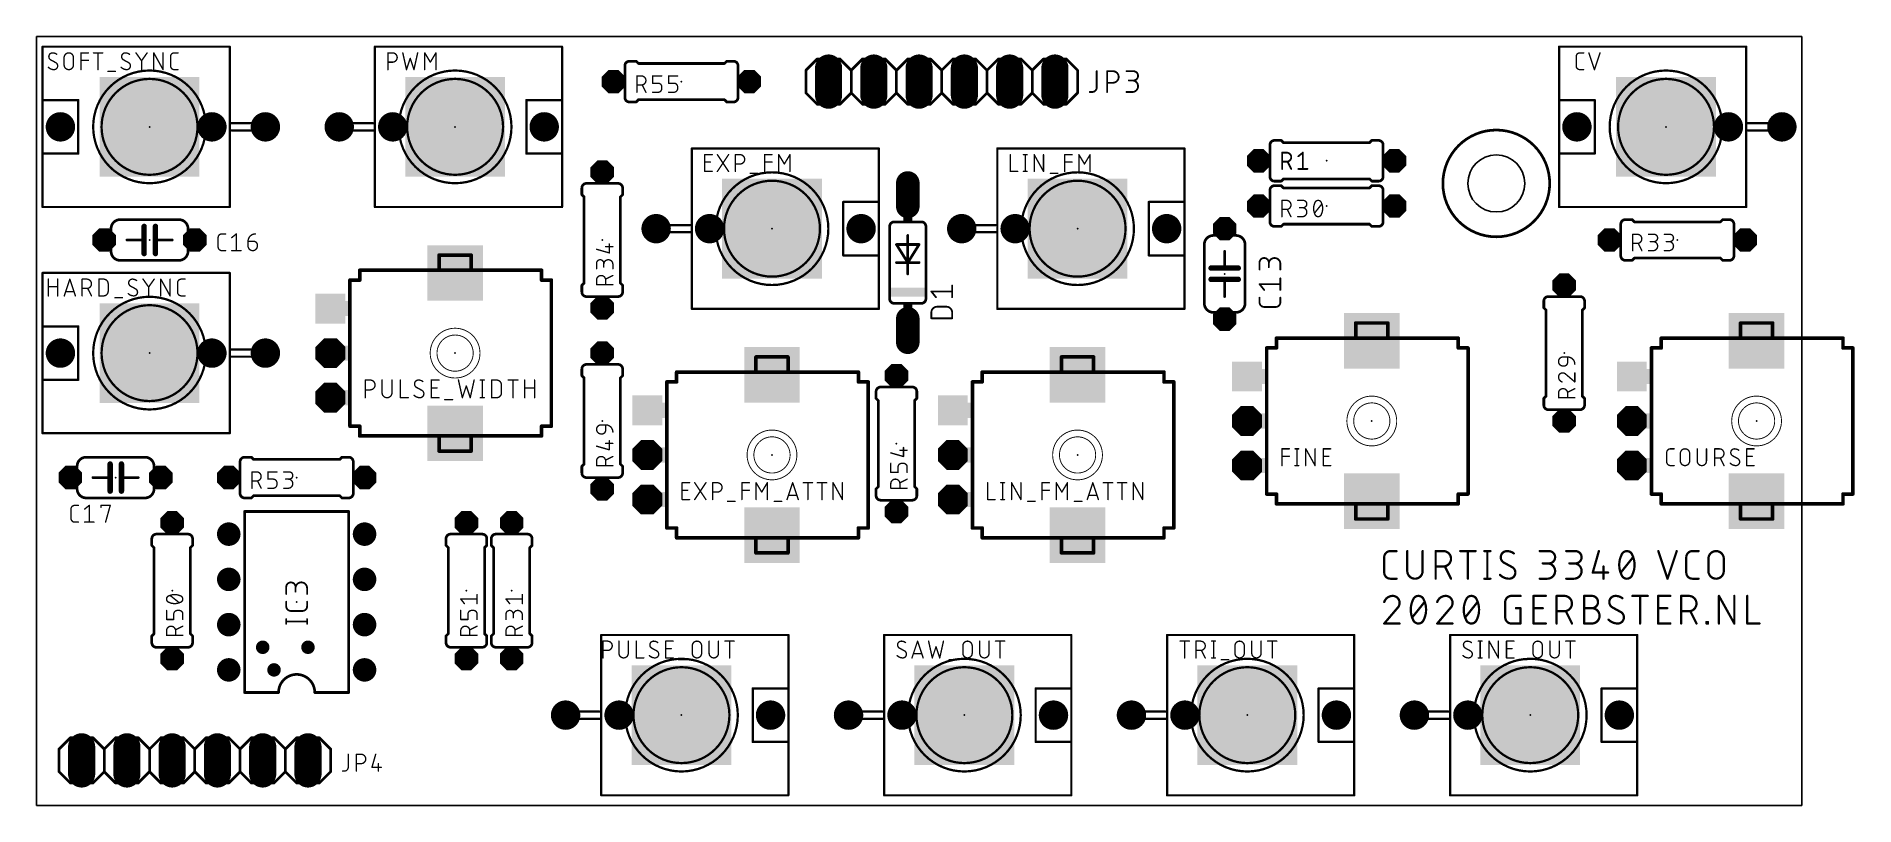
# Model space of a CAD drawing. Extents: x 0 to 102, y 0 to 43.
import ezdxf

# ---------------------------------------------------------------- set-up
doc = ezdxf.new("R2010")
doc.units = 0
for name, color, linetype in [('17', 110, 'CONTINUOUS'), ('18', 110, 'CONTINUOUS'), ('20', 31, 'CONTINUOUS'), ('21', 253, 'CONTINUOUS'), ('23', 53, 'CONTINUOUS'), ('25', 253, 'CONTINUOUS'), ('41', 12, 'CONTINUOUS'), ('51', 253, 'CONTINUOUS')]:
    doc.layers.add(name, color=color, linetype=linetype)

# ---------------------------------------------------------------- blocks, each defined once
blk = doc.blocks.new('RECT')
blk.add_solid([(-0.5, -0.5), (0.5, -0.5), (-0.5, 0.5), (0.5, 0.5)])
blk = doc.blocks.new('OCTAGONP')
at = {"const_width": 0.5}
blk.add_lwpolyline([(-0.25, -0.1036), (-0.25, 0.1036), (-0.1036, 0.25), (0.1036, 0.25), (0.25, 0.1036), (0.25, -0.1036), (0.1036, -0.25), (-0.1036, -0.25), (-0.25, -0.1036), (-0.25, 0.1036)], dxfattribs=at)
blk = doc.blocks.new('SQUAREP')
blk.add_solid([(-0.5, -0.5), (0.5, -0.5), (-0.5, 0.5), (0.5, 0.5)])
blk = doc.blocks.new('ROUNDP')
at = {"const_width": 0.5}
blk.add_lwpolyline([(0, -0.25, 1), (0, 0.25, 1), (0, -0.25)], format="xyb", dxfattribs=at)
blk = doc.blocks.new('LONGP100')
at = {"const_width": 1}
blk.add_lwpolyline([(-0.5, 0), (0.5, 0)], dxfattribs=at)
at = {"const_width": 0.5}
for points in [[(-0.5, 0.25, 1), (-0.5, -0.25)], [(0.5, -0.25, 1), (0.5, 0.25)]]:
    blk.add_lwpolyline(points, format="xyb", dxfattribs=at)
blk = doc.blocks.new('ROUNDV')
at = {"const_width": 0.5}
blk.add_lwpolyline([(0, -0.25, 1), (0, 0.25, 1), (0, -0.25)], format="xyb", dxfattribs=at)

msp = doc.modelspace()

# ---------------------------------------------------------------- linework, layer by layer
at = {"layer": '20'}
for p, q in [((99.06, 43.18), (0, 43.18)), ((0, 43.18), (0, 0)), ((99.06, 0), (99.06, 43.18)), ((0, 0), (99.06, 0))]:
    msp.add_line(p, q, dxfattribs=at)
msp.add_circle((81.915, 34.925), 1.6002, dxfattribs=at)
at = {"layer": '21'}
for points, const_width in [([(0.35, 42.6318, 1), (0.35, 42.5682)], 0.0635), ([(0.3818, 42.6, 1), (0.3183, 42.6)], 0.0635), ([(10.8818, 42.6, 1), (10.8182, 42.6)], 0.0635), ([(10.85, 42.5682, 1), (10.85, 42.6318)], 0.0635), ([(18.995, 42.6318, 1), (18.995, 42.5682)], 0.0635), ([(19.0267, 42.6, 1), (18.9633, 42.6)], 0.0635), ([(29.5267, 42.6, 1), (29.4633, 42.6)], 0.0635), ([(29.495, 42.5682, 1), (29.495, 42.6318)], 0.0635), ([(33.274, 41.783, 0.4142), (33.02, 41.529)], 0.1524), ([(33.274, 41.8211, 1), (33.274, 41.7449)], 0.0762), ([(33.274, 41.7449, 1), (33.274, 41.8211)], 0.0762), ([(33.6819, 41.8099, 1), (33.6281, 41.7561)], 0.0762), ([(33.655, 41.7449, 1), (33.655, 41.8211)], 0.0762), ([(38.735, 41.8211, 1), (38.735, 41.7449)], 0.0762), ([(38.7619, 41.7561, 1), (38.7081, 41.8099)], 0.0762), ([(39.37, 41.529, 0.4142), (39.116, 41.783)], 0.1524), ([(39.116, 41.8211, 1), (39.116, 41.7449)], 0.0762), ([(39.116, 41.7449, 1), (39.116, 41.8211)], 0.0762), ([(43.815, 41.9481, 1), (43.815, 41.8719)], 0.0762), ([(43.8419, 41.8831, 1), (43.7881, 41.9369)], 0.0762), ([(45.1119, 41.9369, 1), (45.0581, 41.8831)], 0.0762), ([(45.085, 41.8719, 1), (45.085, 41.9481)], 0.0762), ([(46.355, 41.9481, 1), (46.355, 41.8719)], 0.0762), ([(46.3819, 41.8831, 1), (46.3281, 41.9369)], 0.0762), ([(47.6519, 41.9369, 1), (47.5981, 41.8831)], 0.0762), ([(47.625, 41.8719, 1), (47.625, 41.9481)], 0.0762), ([(48.895, 41.9481, 1), (48.895, 41.8719)], 0.0762), ([(48.9219, 41.8831, 1), (48.8681, 41.9369)], 0.0762), ([(50.1919, 41.9369, 1), (50.1381, 41.8831)], 0.0762), ([(50.165, 41.8719, 1), (50.165, 41.9481)], 0.0762), ([(51.435, 41.9481, 1), (51.435, 41.8719)], 0.0762), ([(51.4619, 41.8831, 1), (51.4081, 41.9369)], 0.0762), ([(52.7319, 41.9369, 1), (52.6781, 41.8831)], 0.0762), ([(52.705, 41.8719, 1), (52.705, 41.9481)], 0.0762), ([(53.975, 41.9481, 1), (53.975, 41.8719)], 0.0762), ([(54.0019, 41.8831, 1), (53.9481, 41.9369)], 0.0762), ([(55.2719, 41.9369, 1), (55.2181, 41.8831)], 0.0762), ([(55.245, 41.8719, 1), (55.245, 41.9481)], 0.0762), ([(56.515, 41.9481, 1), (56.515, 41.8719)], 0.0762), ([(56.5419, 41.8831, 1), (56.4881, 41.9369)], 0.0762), ([(57.8119, 41.9369, 1), (57.7581, 41.8831)], 0.0762), ([(57.785, 41.8719, 1), (57.785, 41.9481)], 0.0762), ([(85.4718, 42.6, 1), (85.4082, 42.6)], 0.0635), ([(85.44, 42.6318, 1), (85.44, 42.5682)], 0.0635), ([(95.9718, 42.6, 1), (95.9082, 42.6)], 0.0635), ([(95.94, 42.5682, 1), (95.94, 42.6318)], 0.0635), ([(6.35, 34.9377, 1), (6.35, 41.2623, 1), (6.35, 34.9377)], 0.127), ([(6.35, 35.4093, 1), (6.35, 40.7907, 1), (6.35, 35.4093)], 0.127), ([(23.495, 34.9377, 1), (23.495, 41.2623, 1), (23.495, 34.9377)], 0.127), ([(23.495, 35.4093, 1), (23.495, 40.7907, 1), (23.495, 35.4093)], 0.127), ([(32.9819, 41.529, 1), (33.0581, 41.529)], 0.0762), ([(33.782, 41.6941, 1), (33.782, 41.6179)], 0.0762), ([(33.7551, 41.6291, 1), (33.8089, 41.6829)], 0.0762), ([(38.5811, 41.6829, 1), (38.6349, 41.6291)], 0.0762), ([(38.608, 41.6179, 1), (38.608, 41.6941)], 0.0762), ([(39.3319, 41.529, 1), (39.4081, 41.529)], 0.0762), ([(43.2181, 41.275, 1), (43.1419, 41.275)], 0.0762), ([(43.1531, 41.3019, 1), (43.2069, 41.2481)], 0.0762), ([(45.7581, 41.275, 1), (45.6819, 41.275)], 0.0762), ([(45.6931, 41.3019, 1), (45.7469, 41.2481)], 0.0762), ([(45.6931, 41.2481, 1), (45.7469, 41.3019)], 0.0762), ([(48.2981, 41.275, 1), (48.2219, 41.275)], 0.0762), ([(48.2331, 41.3019, 1), (48.2869, 41.2481)], 0.0762), ([(48.2331, 41.2481, 1), (48.2869, 41.3019)], 0.0762), ([(50.8381, 41.275, 1), (50.7619, 41.275)], 0.0762), ([(50.7731, 41.3019, 1), (50.8269, 41.2481)], 0.0762), ([(50.7731, 41.2481, 1), (50.8269, 41.3019)], 0.0762), ([(53.3781, 41.275, 1), (53.3019, 41.275)], 0.0762), ([(53.3131, 41.3019, 1), (53.3669, 41.2481)], 0.0762), ([(53.3131, 41.2481, 1), (53.3669, 41.3019)], 0.0762), ([(55.9181, 41.275, 1), (55.8419, 41.275)], 0.0762), ([(55.8531, 41.3019, 1), (55.9069, 41.2481)], 0.0762), ([(55.8531, 41.2481, 1), (55.9069, 41.3019)], 0.0762), ([(58.4581, 41.275, 1), (58.3819, 41.275)], 0.0762), ([(58.3931, 41.2481, 1), (58.4469, 41.3019)], 0.0762), ([(91.44, 34.9377, 1), (91.44, 41.2623, 1), (91.44, 34.9377)], 0.127), ([(91.44, 35.4093, 1), (91.44, 40.7907, 1), (91.44, 35.4093)], 0.127), ([(33.02, 39.751, 0.4142), (33.274, 39.497)], 0.1524), ([(33.0581, 39.751, 1), (32.9819, 39.751)], 0.0762), ([(39.116, 39.497, 0.4142), (39.37, 39.751)], 0.1524), ([(39.4081, 39.751, 1), (39.3319, 39.751)], 0.0762), ([(43.1419, 40.005, 1), (43.2181, 40.005)], 0.0762), ([(43.2069, 40.0319, 1), (43.1531, 39.9781)], 0.0762), ([(45.6819, 40.005, 1), (45.7581, 40.005)], 0.0762), ([(45.7469, 40.0319, 1), (45.6931, 39.9781)], 0.0762), ([(45.7469, 39.9781, 1), (45.6931, 40.0319)], 0.0762), ([(48.2219, 40.005, 1), (48.2981, 40.005)], 0.0762), ([(48.2869, 40.0319, 1), (48.2331, 39.9781)], 0.0762), ([(48.2869, 39.9781, 1), (48.2331, 40.0319)], 0.0762), ([(50.7619, 40.005, 1), (50.8381, 40.005)], 0.0762), ([(50.8269, 40.0319, 1), (50.7731, 39.9781)], 0.0762), ([(50.8269, 39.9781, 1), (50.7731, 40.0319)], 0.0762), ([(53.3019, 40.005, 1), (53.3781, 40.005)], 0.0762), ([(53.3669, 40.0319, 1), (53.3131, 39.9781)], 0.0762), ([(53.3669, 39.9781, 1), (53.3131, 40.0319)], 0.0762), ([(55.8419, 40.005, 1), (55.9181, 40.005)], 0.0762), ([(55.9069, 40.0319, 1), (55.8531, 39.9781)], 0.0762), ([(55.9069, 39.9781, 1), (55.8531, 40.0319)], 0.0762), ([(58.3819, 40.005, 1), (58.4581, 40.005)], 0.0762), ([(58.4469, 39.9781, 1), (58.3931, 40.0319)], 0.0762), ([(0.35, 39.6318, 1), (0.35, 39.5682)], 0.0635), ([(0.3818, 39.6, 1), (0.3183, 39.6)], 0.0635), ([(0.3183, 39.6, 1), (0.3818, 39.6)], 0.0635), ([(2.3818, 39.6, 1), (2.3182, 39.6)], 0.0635), ([(2.35, 39.5682, 1), (2.35, 39.6318)], 0.0635), ([(27.495, 39.6318, 1), (27.495, 39.5682)], 0.0635), ([(27.5267, 39.6, 1), (27.4633, 39.6)], 0.0635), ([(29.5267, 39.6, 1), (29.4633, 39.6)], 0.0635), ([(29.4633, 39.6, 1), (29.5267, 39.6)], 0.0635), ([(29.495, 39.5682, 1), (29.495, 39.6318)], 0.0635), ([(33.274, 39.5351, 1), (33.274, 39.4589)], 0.0762), ([(33.274, 39.4589, 1), (33.274, 39.5351)], 0.0762), ([(33.6281, 39.5239, 1), (33.6819, 39.4701)], 0.0762), ([(33.655, 39.4589, 1), (33.655, 39.5351)], 0.0762), ([(33.782, 39.6621, 1), (33.782, 39.5859)], 0.0762), ([(33.8089, 39.5971, 1), (33.7551, 39.6509)], 0.0762), ([(38.6349, 39.6509, 1), (38.5811, 39.5971)], 0.0762), ([(38.608, 39.5859, 1), (38.608, 39.6621)], 0.0762), ([(38.735, 39.5351, 1), (38.735, 39.4589)], 0.0762), ([(38.7081, 39.4701, 1), (38.7619, 39.5239)], 0.0762), ([(39.116, 39.5351, 1), (39.116, 39.4589)], 0.0762), ([(39.116, 39.4589, 1), (39.116, 39.5351)], 0.0762), ([(43.815, 39.4081, 1), (43.815, 39.3319)], 0.0762), ([(43.7881, 39.3431, 1), (43.8419, 39.3969)], 0.0762), ([(45.0581, 39.3969, 1), (45.1119, 39.3431)], 0.0762), ([(45.085, 39.3319, 1), (45.085, 39.4081)], 0.0762), ([(46.355, 39.4081, 1), (46.355, 39.3319)], 0.0762), ([(46.3281, 39.3431, 1), (46.3819, 39.3969)], 0.0762), ([(47.5981, 39.3969, 1), (47.6519, 39.3431)], 0.0762), ([(47.625, 39.3319, 1), (47.625, 39.4081)], 0.0762), ([(48.895, 39.4081, 1), (48.895, 39.3319)], 0.0762), ([(48.8681, 39.3431, 1), (48.9219, 39.3969)], 0.0762), ([(50.1381, 39.3969, 1), (50.1919, 39.3431)], 0.0762), ([(50.165, 39.3319, 1), (50.165, 39.4081)], 0.0762), ([(51.435, 39.4081, 1), (51.435, 39.3319)], 0.0762), ([(51.4081, 39.3431, 1), (51.4619, 39.3969)], 0.0762), ([(52.6781, 39.3969, 1), (52.7319, 39.3431)], 0.0762), ([(52.705, 39.3319, 1), (52.705, 39.4081)], 0.0762), ([(53.975, 39.4081, 1), (53.975, 39.3319)], 0.0762), ([(53.9481, 39.3431, 1), (54.0019, 39.3969)], 0.0762), ([(55.2181, 39.3969, 1), (55.2719, 39.3431)], 0.0762), ([(55.245, 39.3319, 1), (55.245, 39.4081)], 0.0762), ([(56.515, 39.4081, 1), (56.515, 39.3319)], 0.0762), ([(56.4881, 39.3431, 1), (56.5419, 39.3969)], 0.0762), ([(57.7581, 39.3969, 1), (57.8119, 39.3431)], 0.0762), ([(57.785, 39.3319, 1), (57.785, 39.4081)], 0.0762), ([(85.4718, 39.6, 1), (85.4082, 39.6)], 0.0635), ([(85.44, 39.6318, 1), (85.44, 39.5682)], 0.0635), ([(85.4082, 39.6, 1), (85.4718, 39.6)], 0.0635), ([(87.4718, 39.6, 1), (87.4082, 39.6)], 0.0635), ([(87.44, 39.5682, 1), (87.44, 39.6318)], 0.0635), ([(10.8818, 38.3, 1), (10.8182, 38.3)], 0.0635), ([(10.8182, 38.3, 1), (10.8818, 38.3)], 0.0635), ([(10.85, 38.3318, 1), (10.85, 38.2683)], 0.0635), ([(10.95, 37.9318, 1), (10.95, 37.8682)], 0.0635), ([(13.0818, 38.3, 1), (13.0183, 38.3)], 0.0635), ([(13.0183, 37.9, 1), (13.0818, 37.9)], 0.0635), ([(13.05, 38.2683, 1), (13.05, 38.3318)], 0.0635), ([(13.05, 37.8682, 1), (13.05, 37.9318)], 0.0635), ([(16.795, 38.3318, 1), (16.795, 38.2683)], 0.0635), ([(16.795, 37.9318, 1), (16.795, 37.8682)], 0.0635), ([(16.8268, 38.3, 1), (16.7633, 38.3)], 0.0635), ([(16.7633, 37.9, 1), (16.8268, 37.9)], 0.0635), ([(18.895, 38.2683, 1), (18.895, 38.3318)], 0.0635), ([(19.0267, 37.9, 1), (18.9633, 37.9)], 0.0635), ([(18.9633, 37.9, 1), (19.0267, 37.9)], 0.0635), ([(18.995, 37.8682, 1), (18.995, 37.9318)], 0.0635), ([(95.9718, 38.3, 1), (95.9082, 38.3)], 0.0635), ([(95.9082, 38.3, 1), (95.9718, 38.3)], 0.0635), ([(95.94, 38.3318, 1), (95.94, 38.2683)], 0.0635), ([(96.04, 37.9318, 1), (96.04, 37.8682)], 0.0635), ([(98.1718, 38.3, 1), (98.1082, 38.3)], 0.0635), ([(98.1082, 37.9, 1), (98.1718, 37.9)], 0.0635), ([(98.14, 38.2683, 1), (98.14, 38.3318)], 0.0635), ([(98.14, 37.8682, 1), (98.14, 37.9318)], 0.0635), ([(36.8068, 36.885, 1), (36.7432, 36.885)], 0.0635), ([(36.775, 36.9168, 1), (36.775, 36.8533)], 0.0635), ([(47.3068, 36.885, 1), (47.2433, 36.885)], 0.0635), ([(47.275, 36.8533, 1), (47.275, 36.9168)], 0.0635), ([(53.9518, 36.885, 1), (53.8882, 36.885)], 0.0635), ([(53.92, 36.9168, 1), (53.92, 36.8533)], 0.0635), ([(64.4518, 36.885, 1), (64.3882, 36.885)], 0.0635), ([(64.42, 36.8533, 1), (64.42, 36.9168)], 0.0635), ([(69.469, 37.338, 0.4142), (69.215, 37.084)], 0.1524), ([(69.1769, 37.084, 1), (69.2531, 37.084)], 0.0762), ([(69.469, 37.3761, 1), (69.469, 37.2999)], 0.0762), ([(69.469, 37.2999, 1), (69.469, 37.3761)], 0.0762), ([(69.8769, 37.3649, 1), (69.8231, 37.3111)], 0.0762), ([(69.85, 37.2999, 1), (69.85, 37.3761)], 0.0762), ([(69.977, 37.2491, 1), (69.977, 37.1729)], 0.0762), ([(69.9501, 37.1841, 1), (70.0039, 37.2379)], 0.0762), ([(74.7761, 37.2379, 1), (74.8299, 37.1841)], 0.0762), ([(74.803, 37.1729, 1), (74.803, 37.2491)], 0.0762), ([(74.93, 37.3761, 1), (74.93, 37.2999)], 0.0762), ([(74.9569, 37.3111, 1), (74.9031, 37.3649)], 0.0762), ([(75.565, 37.084, 0.4142), (75.311, 37.338)], 0.1524), ([(75.311, 37.3761, 1), (75.311, 37.2999)], 0.0762), ([(75.311, 37.2999, 1), (75.311, 37.3761)], 0.0762), ([(75.5269, 37.084, 1), (75.6031, 37.084)], 0.0762), ([(0.35, 36.6318, 1), (0.35, 36.5682)], 0.0635), ([(0.3818, 36.6, 1), (0.3183, 36.6)], 0.0635), ([(0.3183, 36.6, 1), (0.3818, 36.6)], 0.0635), ([(2.3182, 36.6, 1), (2.3818, 36.6)], 0.0635), ([(2.35, 36.5682, 1), (2.35, 36.6318)], 0.0635), ([(27.495, 36.6318, 1), (27.495, 36.5682)], 0.0635), ([(27.4633, 36.6, 1), (27.5267, 36.6)], 0.0635), ([(29.5267, 36.6, 1), (29.4633, 36.6)], 0.0635), ([(29.4633, 36.6, 1), (29.5267, 36.6)], 0.0635), ([(29.495, 36.5682, 1), (29.495, 36.6318)], 0.0635), ([(85.4718, 36.6, 1), (85.4082, 36.6)], 0.0635), ([(85.44, 36.6318, 1), (85.44, 36.5682)], 0.0635), ([(85.4082, 36.6, 1), (85.4718, 36.6)], 0.0635), ([(87.4082, 36.6, 1), (87.4718, 36.6)], 0.0635), ([(87.44, 36.5682, 1), (87.44, 36.6318)], 0.0635), ([(30.861, 34.925, 0.4142), (30.607, 34.671)], 0.1524), ([(30.6451, 34.671, 1), (30.5689, 34.671)], 0.0762), ([(30.5689, 34.671, 1), (30.6451, 34.671)], 0.0762), ([(30.861, 34.8869, 1), (30.861, 34.9631)], 0.0762), ([(32.893, 34.671, 0.4142), (32.639, 34.925)], 0.1524), ([(32.639, 34.9631, 1), (32.639, 34.8869)], 0.0762), ([(32.9311, 34.671, 1), (32.8549, 34.671)], 0.0762), ([(32.8549, 34.671, 1), (32.9311, 34.671)], 0.0762), ([(41.275, 29.2227, 1), (41.275, 35.5473, 1), (41.275, 29.2227)], 0.127), ([(41.275, 29.6943, 1), (41.275, 35.0757, 1), (41.275, 29.6943)], 0.127), ([(58.42, 29.2227, 1), (58.42, 35.5473, 1), (58.42, 29.2227)], 0.127), ([(58.42, 29.6943, 1), (58.42, 35.0757, 1), (58.42, 29.6943)], 0.127), ([(69.215, 35.306, 0.4142), (69.469, 35.052)], 0.1524), ([(69.2531, 35.306, 1), (69.1769, 35.306)], 0.0762), ([(69.469, 34.798, 0.4142), (69.215, 34.544)], 0.1524), ([(69.469, 35.0901, 1), (69.469, 35.0139)], 0.0762), ([(69.469, 34.8361, 1), (69.469, 34.7599)], 0.0762), ([(69.469, 35.0139, 1), (69.469, 35.0901)], 0.0762), ([(69.469, 34.7599, 1), (69.469, 34.8361)], 0.0762), ([(69.8231, 35.0789, 1), (69.8769, 35.0251)], 0.0762), ([(69.8769, 34.8249, 1), (69.8231, 34.7711)], 0.0762), ([(69.85, 35.0139, 1), (69.85, 35.0901)], 0.0762), ([(69.85, 34.7599, 1), (69.85, 34.8361)], 0.0762), ([(69.977, 35.2171, 1), (69.977, 35.1409)], 0.0762), ([(69.977, 34.7091, 1), (69.977, 34.6329)], 0.0762), ([(70.0039, 35.1521, 1), (69.9501, 35.2059)], 0.0762), ([(69.9501, 34.6441, 1), (70.0039, 34.6979)], 0.0762), ([(74.8299, 35.2059, 1), (74.7761, 35.1521)], 0.0762), ([(74.7761, 34.6979, 1), (74.8299, 34.6441)], 0.0762), ([(74.803, 35.1409, 1), (74.803, 35.2171)], 0.0762), ([(74.803, 34.6329, 1), (74.803, 34.7091)], 0.0762), ([(74.93, 35.0901, 1), (74.93, 35.0139)], 0.0762), ([(74.93, 34.8361, 1), (74.93, 34.7599)], 0.0762), ([(74.9031, 35.0251, 1), (74.9569, 35.0789)], 0.0762), ([(74.9569, 34.7711, 1), (74.9031, 34.8249)], 0.0762), ([(75.311, 35.052, 0.4142), (75.565, 35.306)], 0.1524), ([(75.311, 35.0901, 1), (75.311, 35.0139)], 0.0762), ([(75.565, 34.544, 0.4142), (75.311, 34.798)], 0.1524), ([(75.311, 34.8361, 1), (75.311, 34.7599)], 0.0762), ([(75.311, 35.0139, 1), (75.311, 35.0901)], 0.0762), ([(75.311, 34.7599, 1), (75.311, 34.8361)], 0.0762), ([(75.6031, 35.306, 1), (75.5269, 35.306)], 0.0762), ([(30.5689, 34.29, 1), (30.6451, 34.29)], 0.0762), ([(30.6339, 34.3169, 1), (30.5801, 34.2631)], 0.0762), ([(30.7721, 34.163, 1), (30.6959, 34.163)], 0.0762), ([(30.7071, 34.1361, 1), (30.7609, 34.1899)], 0.0762), ([(32.8041, 34.163, 1), (32.7279, 34.163)], 0.0762), ([(32.7391, 34.1899, 1), (32.7929, 34.1361)], 0.0762), ([(32.8549, 34.29, 1), (32.9311, 34.29)], 0.0762), ([(32.9199, 34.2631, 1), (32.8661, 34.3169)], 0.0762), ([(45.275, 33.9168, 1), (45.275, 33.8533)], 0.0635), ([(45.3068, 33.885, 1), (45.2433, 33.885)], 0.0635), ([(47.3068, 33.885, 1), (47.2433, 33.885)], 0.0635), ([(47.2433, 33.885, 1), (47.3068, 33.885)], 0.0635), ([(47.275, 33.8533, 1), (47.275, 33.9168)], 0.0635), ([(62.4518, 33.885, 1), (62.3882, 33.885)], 0.0635), ([(62.42, 33.9168, 1), (62.42, 33.8533)], 0.0635), ([(64.4518, 33.885, 1), (64.3882, 33.885)], 0.0635), ([(64.3882, 33.885, 1), (64.4518, 33.885)], 0.0635), ([(64.42, 33.8533, 1), (64.42, 33.9168)], 0.0635), ([(69.1769, 34.544, 1), (69.2531, 34.544)], 0.0762), ([(75.5269, 34.544, 1), (75.6031, 34.544)], 0.0762), ([(0.35, 33.6318, 1), (0.35, 33.5682)], 0.0635), ([(0.3183, 33.6, 1), (0.3818, 33.6)], 0.0635), ([(4.699, 32.893, 0.4142), (4.191, 32.385)], 0.1524), ([(4.699, 32.9311, 1), (4.699, 32.8549)], 0.0762), ([(4.699, 32.8549, 1), (4.699, 32.9311)], 0.0762), ([(6.1214, 32.512, 1), (5.969, 32.512)], 0.1524), ([(6.7564, 32.512, 1), (6.604, 32.512)], 0.1524), ([(8.509, 32.385, 0.4142), (8.001, 32.893)], 0.1524), ([(8.001, 32.9311, 1), (8.001, 32.8549)], 0.0762), ([(8.001, 32.8549, 1), (8.001, 32.9311)], 0.0762), ([(10.8182, 33.6, 1), (10.8818, 33.6)], 0.0635), ([(10.85, 33.5682, 1), (10.85, 33.6318)], 0.0635), ([(18.995, 33.6318, 1), (18.995, 33.5682)], 0.0635), ([(18.9633, 33.6, 1), (19.0267, 33.6)], 0.0635), ([(29.4633, 33.6, 1), (29.5267, 33.6)], 0.0635), ([(29.495, 33.5682, 1), (29.495, 33.6318)], 0.0635), ([(34.575, 32.6168, 1), (34.575, 32.5532)], 0.0635), ([(34.6068, 32.585, 1), (34.5433, 32.585)], 0.0635), ([(36.675, 32.5532, 1), (36.675, 32.6168)], 0.0635), ([(48.133, 32.766, 0.4142), (47.879, 32.512)], 0.1524), ([(48.133, 32.8041, 1), (48.133, 32.7279)], 0.0762), ([(48.133, 32.7279, 1), (48.133, 32.8041)], 0.0762), ([(49.911, 32.512, 0.4142), (49.657, 32.766)], 0.1524), ([(49.657, 32.8041, 1), (49.657, 32.7279)], 0.0762), ([(49.657, 32.7279, 1), (49.657, 32.8041)], 0.0762), ([(51.72, 32.6168, 1), (51.72, 32.5532)], 0.0635), ([(51.7518, 32.585, 1), (51.6883, 32.585)], 0.0635), ([(53.82, 32.5532, 1), (53.82, 32.6168)], 0.0635), ([(69.215, 32.766, 0.4142), (69.469, 32.512)], 0.1524), ([(69.2531, 32.766, 1), (69.1769, 32.766)], 0.0762), ([(69.977, 32.6771, 1), (69.977, 32.6009)], 0.0762), ([(70.0039, 32.6121, 1), (69.9501, 32.6659)], 0.0762), ([(74.8299, 32.6659, 1), (74.7761, 32.6121)], 0.0762), ([(74.803, 32.6009, 1), (74.803, 32.6771)], 0.0762), ([(75.311, 32.512, 0.4142), (75.565, 32.766)], 0.1524), ([(75.6031, 32.766, 1), (75.5269, 32.766)], 0.0762), ([(85.44, 33.6318, 1), (85.44, 33.5682)], 0.0635), ([(85.4082, 33.6, 1), (85.4718, 33.6)], 0.0635), ([(89.154, 32.893, 0.4142), (88.9, 32.639)], 0.1524), ([(88.8619, 32.639, 1), (88.9381, 32.639)], 0.0762), ([(89.154, 32.9311, 1), (89.154, 32.8549)], 0.0762), ([(89.154, 32.8549, 1), (89.154, 32.9311)], 0.0762), ([(89.5619, 32.9199, 1), (89.5081, 32.8661)], 0.0762), ([(89.535, 32.8549, 1), (89.535, 32.9311)], 0.0762), ([(89.662, 32.8041, 1), (89.662, 32.7279)], 0.0762), ([(89.6351, 32.7391, 1), (89.6889, 32.7929)], 0.0762), ([(94.4611, 32.7929, 1), (94.5149, 32.7391)], 0.0762), ([(94.488, 32.7279, 1), (94.488, 32.8041)], 0.0762), ([(94.615, 32.9311, 1), (94.615, 32.8549)], 0.0762), ([(94.6419, 32.8661, 1), (94.5881, 32.9199)], 0.0762), ([(95.25, 32.639, 0.4142), (94.996, 32.893)], 0.1524), ([(94.996, 32.9311, 1), (94.996, 32.8549)], 0.0762), ([(94.996, 32.8549, 1), (94.996, 32.9311)], 0.0762), ([(95.2119, 32.639, 1), (95.2881, 32.639)], 0.0762), ([(95.9082, 33.6, 1), (95.9718, 33.6)], 0.0635), ([(95.94, 33.5682, 1), (95.94, 33.6318)], 0.0635), ([(4.1529, 32.385, 1), (4.2291, 32.385)], 0.0762), ([(5.08, 31.7881, 1), (5.08, 31.7119)], 0.0762), ([(6.1214, 31.75, 1), (5.969, 31.75)], 0.1524), ([(5.969, 31.75, 1), (6.1214, 31.75)], 0.1524), ([(6.0452, 31.7119, 1), (6.0452, 31.7881)], 0.0762), ([(6.7564, 31.75, 1), (6.604, 31.75)], 0.1524), ([(6.604, 31.75, 1), (6.7564, 31.75)], 0.1524), ([(6.6802, 31.7881, 1), (6.6802, 31.7119)], 0.0762), ([(7.62, 31.7119, 1), (7.62, 31.7881)], 0.0762), ([(8.4709, 32.385, 1), (8.5471, 32.385)], 0.0762), ([(34.575, 32.2168, 1), (34.575, 32.1532)], 0.0635), ([(34.5433, 32.185, 1), (34.6068, 32.185)], 0.0635), ([(36.8068, 32.185, 1), (36.7432, 32.185)], 0.0635), ([(36.7432, 32.185, 1), (36.8068, 32.185)], 0.0635), ([(36.775, 32.1532, 1), (36.775, 32.2168)], 0.0635), ([(47.9171, 32.512, 1), (47.8409, 32.512)], 0.0762), ([(47.8409, 32.512, 1), (47.9171, 32.512)], 0.0762), ([(48.9331, 32.004, 1), (48.8569, 32.004)], 0.0762), ([(49.9491, 32.512, 1), (49.8729, 32.512)], 0.0762), ([(49.8729, 32.512, 1), (49.9491, 32.512)], 0.0762), ([(51.72, 32.2168, 1), (51.72, 32.1532)], 0.0635), ([(51.6883, 32.185, 1), (51.7518, 32.185)], 0.0635), ([(53.9518, 32.185, 1), (53.8882, 32.185)], 0.0635), ([(53.8882, 32.185, 1), (53.9518, 32.185)], 0.0635), ([(53.92, 32.1532, 1), (53.92, 32.2168)], 0.0635), ([(66.04, 32.004, 0.4142), (65.532, 31.496)], 0.1524), ([(66.04, 31.9659, 1), (66.04, 32.0421)], 0.0762), ([(67.818, 31.496, 0.4142), (67.31, 32.004)], 0.1524), ([(67.31, 32.0421, 1), (67.31, 31.9659)], 0.0762), ([(69.469, 32.5501, 1), (69.469, 32.4739)], 0.0762), ([(69.469, 32.4739, 1), (69.469, 32.5501)], 0.0762), ([(69.8231, 32.5389, 1), (69.8769, 32.4851)], 0.0762), ([(69.85, 32.4739, 1), (69.85, 32.5501)], 0.0762), ([(74.93, 32.5501, 1), (74.93, 32.4739)], 0.0762), ([(74.9031, 32.4851, 1), (74.9569, 32.5389)], 0.0762), ([(75.311, 32.5501, 1), (75.311, 32.4739)], 0.0762), ([(75.311, 32.4739, 1), (75.311, 32.5501)], 0.0762), ([(4.191, 31.115, 0.4142), (4.699, 30.607)], 0.1524), ([(4.2291, 31.115, 1), (4.1529, 31.115)], 0.0762), ([(4.699, 30.6451, 1), (4.699, 30.5689)], 0.0762), ([(4.699, 30.5689, 1), (4.699, 30.6451)], 0.0762), ([(5.969, 30.988, 1), (6.1214, 30.988)], 0.1524), ([(6.604, 30.988, 1), (6.7564, 30.988)], 0.1524), ([(8.001, 30.607, 0.4142), (8.509, 31.115)], 0.1524), ([(8.001, 30.6451, 1), (8.001, 30.5689)], 0.0762), ([(8.001, 30.5689, 1), (8.001, 30.6451)], 0.0762), ([(8.5471, 31.115, 1), (8.4709, 31.115)], 0.0762), ([(45.275, 30.9168, 1), (45.275, 30.8533)], 0.0635), ([(45.2433, 30.885, 1), (45.3068, 30.885)], 0.0635), ([(47.3068, 30.885, 1), (47.2433, 30.885)], 0.0635), ([(47.2433, 30.885, 1), (47.3068, 30.885)], 0.0635), ([(47.275, 30.8533, 1), (47.275, 30.9168)], 0.0635), ([(48.26, 31.5341, 1), (48.26, 31.4579)], 0.0762), ([(48.2923, 31.5162, 1), (48.2277, 31.4758)], 0.0762), ([(49.5623, 31.4758, 1), (49.4977, 31.5162)], 0.0762), ([(49.53, 31.4579, 1), (49.53, 31.5341)], 0.0762), ([(62.3882, 30.885, 1), (62.4518, 30.885)], 0.0635), ([(62.42, 30.9168, 1), (62.42, 30.8533)], 0.0635), ([(64.4518, 30.885, 1), (64.3882, 30.885)], 0.0635), ([(64.3882, 30.885, 1), (64.4518, 30.885)], 0.0635), ([(64.42, 30.8533, 1), (64.42, 30.9168)], 0.0635), ([(65.5701, 31.496, 1), (65.4939, 31.496)], 0.0762), ([(65.4939, 31.496, 1), (65.5701, 31.496)], 0.0762), ([(66.7131, 31.115, 1), (66.6369, 31.115)], 0.0762), ([(67.8561, 31.496, 1), (67.7799, 31.496)], 0.0762), ([(67.7799, 31.496, 1), (67.8561, 31.496)], 0.0762), ([(88.9, 30.861, 0.4142), (89.154, 30.607)], 0.1524), ([(88.9381, 30.861, 1), (88.8619, 30.861)], 0.0762), ([(89.154, 30.6451, 1), (89.154, 30.5689)], 0.0762), ([(89.154, 30.5689, 1), (89.154, 30.6451)], 0.0762), ([(89.5081, 30.6339, 1), (89.5619, 30.5801)], 0.0762), ([(89.535, 30.5689, 1), (89.535, 30.6451)], 0.0762), ([(89.662, 30.7721, 1), (89.662, 30.6959)], 0.0762), ([(89.6889, 30.7071, 1), (89.6351, 30.7609)], 0.0762), ([(94.5149, 30.7609, 1), (94.4611, 30.7071)], 0.0762), ([(94.488, 30.6959, 1), (94.488, 30.7721)], 0.0762), ([(94.615, 30.6451, 1), (94.615, 30.5689)], 0.0762), ([(94.5881, 30.5801, 1), (94.6419, 30.6339)], 0.0762), ([(94.996, 30.607, 0.4142), (95.25, 30.861)], 0.1524), ([(94.996, 30.6451, 1), (94.996, 30.5689)], 0.0762), ([(94.996, 30.5689, 1), (94.996, 30.6451)], 0.0762), ([(95.2881, 30.861, 1), (95.2119, 30.861)], 0.0762), ([(0.35, 29.9318, 1), (0.35, 29.8683)], 0.0635), ([(0.3818, 29.9, 1), (0.3183, 29.9)], 0.0635), ([(10.8818, 29.9, 1), (10.8182, 29.9)], 0.0635), ([(10.85, 29.8683, 1), (10.85, 29.9318)], 0.0635), ([(17.6458, 29.5, 1), (17.5442, 29.5)], 0.1016), ([(17.595, 29.5508, 1), (17.595, 29.4492)], 0.1016), ([(18.1958, 30.05, 1), (18.0942, 30.05)], 0.1016), ([(18.145, 30.1008, 1), (18.145, 29.9992)], 0.1016), ([(18.145, 29.4492, 1), (18.145, 29.5508)], 0.1016), ([(21.345, 29.9992, 1), (21.345, 30.1008)], 0.1016), ([(26.145, 30.1008, 1), (26.145, 29.9992)], 0.1016), ([(28.3958, 30.05, 1), (28.2942, 30.05)], 0.1016), ([(28.345, 29.5508, 1), (28.345, 29.4492)], 0.1016), ([(28.345, 29.9992, 1), (28.345, 30.1008)], 0.1016), ([(28.9458, 29.5, 1), (28.8442, 29.5)], 0.1016), ([(28.895, 29.4492, 1), (28.895, 29.5508)], 0.1016), ([(48.26, 30.5181, 1), (48.26, 30.4419)], 0.0762), ([(48.9331, 30.48, 1), (48.8569, 30.48)], 0.0762), ([(48.895, 30.5181, 1), (48.895, 30.4419)], 0.0762), ([(48.8627, 30.5002, 1), (48.9273, 30.4598)], 0.0762), ([(48.8569, 30.48, 1), (48.9331, 30.48)], 0.0762), ([(48.8569, 29.845, 1), (48.9331, 29.845)], 0.0762), ([(48.8627, 30.4598, 1), (48.9273, 30.5002)], 0.0762), ([(48.895, 30.4419, 1), (48.895, 30.5181)], 0.0762), ([(49.53, 30.4419, 1), (49.53, 30.5181)], 0.0762), ([(65.913, 30.2514, 1), (65.913, 30.099)], 0.1524), ([(65.913, 29.6164, 1), (65.913, 29.464)], 0.1524), ([(66.675, 30.2514, 1), (66.675, 30.099)], 0.1524), ([(66.675, 29.6164, 1), (66.675, 29.464)], 0.1524), ([(66.675, 30.099, 1), (66.675, 30.2514)], 0.1524), ([(66.6369, 30.1752, 1), (66.7131, 30.1752)], 0.0762), ([(66.675, 29.464, 1), (66.675, 29.6164)], 0.1524), ([(66.7131, 29.5402, 1), (66.6369, 29.5402)], 0.0762), ([(67.437, 30.099, 1), (67.437, 30.2514)], 0.1524), ([(67.437, 29.464, 1), (67.437, 29.6164)], 0.1524), ([(6.35, 22.2377, 1), (6.35, 28.5623, 1), (6.35, 22.2377)], 0.127), ([(18.0942, 29.5, 1), (18.1958, 29.5)], 0.1016), ([(28.2942, 29.5, 1), (28.3958, 29.5)], 0.1016), ([(30.6451, 29.21, 1), (30.5689, 29.21)], 0.0762), ([(30.607, 28.829, 0.4142), (30.861, 28.575)], 0.1524), ([(30.6451, 28.829, 1), (30.5689, 28.829)], 0.0762), ([(30.5689, 28.829, 1), (30.6451, 28.829)], 0.0762), ([(30.5801, 29.2369, 1), (30.6339, 29.1831)], 0.0762), ([(30.6959, 29.337, 1), (30.7721, 29.337)], 0.0762), ([(30.7609, 29.3101, 1), (30.7071, 29.3639)], 0.0762), ([(30.861, 28.5369, 1), (30.861, 28.6131)], 0.0762), ([(32.639, 28.575, 0.4142), (32.893, 28.829)], 0.1524), ([(32.639, 28.6131, 1), (32.639, 28.5369)], 0.0762), ([(32.7279, 29.337, 1), (32.8041, 29.337)], 0.0762), ([(32.7929, 29.3639, 1), (32.7391, 29.3101)], 0.0762), ([(32.9311, 29.21, 1), (32.8549, 29.21)], 0.0762), ([(32.9311, 28.829, 1), (32.8549, 28.829)], 0.0762), ([(32.8549, 28.829, 1), (32.9311, 28.829)], 0.0762), ([(32.8661, 29.1831, 1), (32.9199, 29.2369)], 0.0762), ([(66.6369, 28.575, 1), (66.7131, 28.575)], 0.0762), ([(84.836, 28.575, 0.4142), (84.582, 28.321)], 0.1524), ([(84.836, 28.5369, 1), (84.836, 28.6131)], 0.0762), ([(86.868, 28.321, 0.4142), (86.614, 28.575)], 0.1524), ([(86.614, 28.6131, 1), (86.614, 28.5369)], 0.0762), ([(6.35, 22.7093, 1), (6.35, 28.0907, 1), (6.35, 22.7093)], 0.127), ([(36.7432, 27.885, 1), (36.8068, 27.885)], 0.0635), ([(36.775, 27.9168, 1), (36.775, 27.8533)], 0.0635), ([(47.2433, 27.885, 1), (47.3068, 27.885)], 0.0635), ([(47.275, 27.8533, 1), (47.275, 27.9168)], 0.0635), ([(47.879, 28.448, 0.4142), (48.133, 28.194)], 0.1524), ([(47.9171, 28.448, 1), (47.8409, 28.448)], 0.0762), ([(47.8409, 28.448, 1), (47.9171, 28.448)], 0.0762), ([(48.133, 28.2321, 1), (48.133, 28.1559)], 0.0762), ([(48.133, 28.1559, 1), (48.133, 28.2321)], 0.0762), ([(49.657, 28.194, 0.4142), (49.911, 28.448)], 0.1524), ([(49.657, 28.2321, 1), (49.657, 28.1559)], 0.0762), ([(49.657, 28.1559, 1), (49.657, 28.2321)], 0.0762), ([(49.9491, 28.448, 1), (49.8729, 28.448)], 0.0762), ([(49.8729, 28.448, 1), (49.9491, 28.448)], 0.0762), ([(53.8882, 27.885, 1), (53.9518, 27.885)], 0.0635), ([(53.92, 27.9168, 1), (53.92, 27.8533)], 0.0635), ([(64.3882, 27.885, 1), (64.4518, 27.885)], 0.0635), ([(64.42, 27.8533, 1), (64.42, 27.9168)], 0.0635), ([(65.532, 28.194, 0.4142), (66.04, 27.686)], 0.1524), ([(65.5701, 28.194, 1), (65.4939, 28.194)], 0.0762), ([(65.4939, 28.194, 1), (65.5701, 28.194)], 0.0762), ([(66.04, 27.6479, 1), (66.04, 27.7241)], 0.0762), ([(67.31, 27.686, 0.4142), (67.818, 28.194)], 0.1524), ([(67.31, 27.7241, 1), (67.31, 27.6479)], 0.0762), ([(67.8561, 28.194, 1), (67.7799, 28.194)], 0.0762), ([(67.7799, 28.194, 1), (67.8561, 28.194)], 0.0762), ([(84.6201, 28.321, 1), (84.5439, 28.321)], 0.0762), ([(84.5439, 28.321, 1), (84.6201, 28.321)], 0.0762), ([(84.5439, 27.94, 1), (84.6201, 27.94)], 0.0762), ([(84.6089, 27.9669, 1), (84.5551, 27.9131)], 0.0762), ([(84.7471, 27.813, 1), (84.6709, 27.813)], 0.0762), ([(84.6821, 27.7861, 1), (84.7359, 27.8399)], 0.0762), ([(86.7791, 27.813, 1), (86.7029, 27.813)], 0.0762), ([(86.7141, 27.8399, 1), (86.7679, 27.7861)], 0.0762), ([(86.9061, 28.321, 1), (86.8299, 28.321)], 0.0762), ([(86.8299, 28.321, 1), (86.9061, 28.321)], 0.0762), ([(86.8299, 27.94, 1), (86.9061, 27.94)], 0.0762), ([(86.8949, 27.9131, 1), (86.8411, 27.9669)], 0.0762), ([(0.35, 26.9318, 1), (0.35, 26.8683)], 0.0635), ([(0.3818, 26.9, 1), (0.3183, 26.9)], 0.0635), ([(0.3183, 26.9, 1), (0.3818, 26.9)], 0.0635), ([(2.3818, 26.9, 1), (2.3182, 26.9)], 0.0635), ([(2.35, 26.8683, 1), (2.35, 26.9318)], 0.0635), ([(23.495, 24.003, 1), (23.495, 26.797, 1), (23.495, 24.003)], 0.0508), ([(10.8818, 25.6, 1), (10.8182, 25.6)], 0.0635), ([(10.8182, 25.6, 1), (10.8818, 25.6)], 0.0635), ([(10.85, 25.6318, 1), (10.85, 25.5683)], 0.0635), ([(13.0818, 25.6, 1), (13.0183, 25.6)], 0.0635), ([(13.05, 25.5683, 1), (13.05, 25.6318)], 0.0635), ([(23.495, 24.384, 1), (23.495, 26.416, 1), (23.495, 24.384)], 0.0508), ([(69.0808, 25.69, 1), (68.9792, 25.69)], 0.1016), ([(69.03, 25.7408, 1), (69.03, 25.6392)], 0.1016), ([(69.6308, 26.24, 1), (69.5292, 26.24)], 0.1016), ([(69.58, 26.2908, 1), (69.58, 26.1892)], 0.1016), ([(69.5292, 25.69, 1), (69.6308, 25.69)], 0.1016), ([(69.58, 25.6392, 1), (69.58, 25.7408)], 0.1016), ([(72.78, 26.1892, 1), (72.78, 26.2908)], 0.1016), ([(77.58, 26.2908, 1), (77.58, 26.1892)], 0.1016), ([(79.8308, 26.24, 1), (79.7292, 26.24)], 0.1016), ([(79.78, 25.7408, 1), (79.78, 25.6392)], 0.1016), ([(79.7292, 25.69, 1), (79.8308, 25.69)], 0.1016), ([(79.78, 26.1892, 1), (79.78, 26.2908)], 0.1016), ([(80.3808, 25.69, 1), (80.2792, 25.69)], 0.1016), ([(80.33, 25.6392, 1), (80.33, 25.7408)], 0.1016), ([(90.6708, 25.69, 1), (90.5692, 25.69)], 0.1016), ([(90.62, 25.7408, 1), (90.62, 25.6392)], 0.1016), ([(91.2208, 26.24, 1), (91.1192, 26.24)], 0.1016), ([(91.17, 26.2908, 1), (91.17, 26.1892)], 0.1016), ([(91.1192, 25.69, 1), (91.2208, 25.69)], 0.1016), ([(91.17, 25.6392, 1), (91.17, 25.7408)], 0.1016), ([(94.37, 26.1892, 1), (94.37, 26.2908)], 0.1016), ([(99.17, 26.2908, 1), (99.17, 26.1892)], 0.1016), ([(101.4208, 26.24, 1), (101.3192, 26.24)], 0.1016), ([(101.37, 25.7408, 1), (101.37, 25.6392)], 0.1016), ([(101.3192, 25.69, 1), (101.4208, 25.69)], 0.1016), ([(101.37, 26.1892, 1), (101.37, 26.2908)], 0.1016), ([(101.9708, 25.69, 1), (101.8692, 25.69)], 0.1016), ([(101.92, 25.6392, 1), (101.92, 25.7408)], 0.1016), ([(10.95, 25.2318, 1), (10.95, 25.1683)], 0.0635), ([(13.0183, 25.2, 1), (13.0818, 25.2)], 0.0635), ([(13.05, 25.1683, 1), (13.05, 25.2318)], 0.0635), ([(30.861, 24.765, 0.4142), (30.607, 24.511)], 0.1524), ([(30.6451, 24.511, 1), (30.5689, 24.511)], 0.0762), ([(30.5689, 24.511, 1), (30.6451, 24.511)], 0.0762), ([(30.861, 24.7269, 1), (30.861, 24.8031)], 0.0762), ([(32.893, 24.511, 0.4142), (32.639, 24.765)], 0.1524), ([(32.639, 24.8031, 1), (32.639, 24.7269)], 0.0762), ([(32.9311, 24.511, 1), (32.8549, 24.511)], 0.0762), ([(32.8549, 24.511, 1), (32.9311, 24.511)], 0.0762), ([(0.35, 23.9318, 1), (0.35, 23.8683)], 0.0635), ([(0.3818, 23.9, 1), (0.3183, 23.9)], 0.0635), ([(0.3183, 23.9, 1), (0.3818, 23.9)], 0.0635), ([(2.3182, 23.9, 1), (2.3818, 23.9)], 0.0635), ([(2.35, 23.8683, 1), (2.35, 23.9318)], 0.0635), ([(30.5689, 24.13, 1), (30.6451, 24.13)], 0.0762), ([(30.6339, 24.1569, 1), (30.5801, 24.1031)], 0.0762), ([(30.7721, 24.003, 1), (30.6959, 24.003)], 0.0762), ([(30.7071, 23.9761, 1), (30.7609, 24.0299)], 0.0762), ([(32.8041, 24.003, 1), (32.7279, 24.003)], 0.0762), ([(32.7391, 24.0299, 1), (32.7929, 23.9761)], 0.0762), ([(32.8549, 24.13, 1), (32.9311, 24.13)], 0.0762), ([(32.9199, 24.1031, 1), (32.8661, 24.1569)], 0.0762), ([(35.4258, 23.785, 1), (35.3242, 23.785)], 0.1016), ([(35.375, 23.8358, 1), (35.375, 23.7342)], 0.1016), ([(35.9758, 24.335, 1), (35.8742, 24.335)], 0.1016), ([(35.925, 24.3858, 1), (35.925, 24.2842)], 0.1016), ([(35.8742, 23.785, 1), (35.9758, 23.785)], 0.1016), ([(35.925, 23.7342, 1), (35.925, 23.8358)], 0.1016), ([(39.125, 24.2842, 1), (39.125, 24.3858)], 0.1016), ([(43.925, 24.3858, 1), (43.925, 24.2842)], 0.1016), ([(46.1758, 24.335, 1), (46.0742, 24.335)], 0.1016), ([(46.125, 23.8358, 1), (46.125, 23.7342)], 0.1016), ([(46.0742, 23.785, 1), (46.1758, 23.785)], 0.1016), ([(46.125, 24.2842, 1), (46.125, 24.3858)], 0.1016), ([(46.7258, 23.785, 1), (46.6242, 23.785)], 0.1016), ([(46.675, 23.7342, 1), (46.675, 23.8358)], 0.1016), ([(47.371, 23.495, 0.4142), (47.117, 23.241)], 0.1524), ([(47.371, 23.4569, 1), (47.371, 23.5331)], 0.0762), ([(49.403, 23.241, 0.4142), (49.149, 23.495)], 0.1524), ([(49.149, 23.5331, 1), (49.149, 23.4569)], 0.0762), ([(52.5708, 23.785, 1), (52.4692, 23.785)], 0.1016), ([(52.52, 23.8358, 1), (52.52, 23.7342)], 0.1016), ([(53.1208, 24.335, 1), (53.0192, 24.335)], 0.1016), ([(53.07, 24.3858, 1), (53.07, 24.2842)], 0.1016), ([(53.0192, 23.785, 1), (53.1208, 23.785)], 0.1016), ([(53.07, 23.7342, 1), (53.07, 23.8358)], 0.1016), ([(56.27, 24.2842, 1), (56.27, 24.3858)], 0.1016), ([(61.07, 24.3858, 1), (61.07, 24.2842)], 0.1016), ([(63.3208, 24.335, 1), (63.2192, 24.335)], 0.1016), ([(63.27, 23.8358, 1), (63.27, 23.7342)], 0.1016), ([(63.2192, 23.785, 1), (63.3208, 23.785)], 0.1016), ([(63.27, 24.2842, 1), (63.27, 24.3858)], 0.1016), ([(63.8708, 23.785, 1), (63.7692, 23.785)], 0.1016), ([(63.82, 23.7342, 1), (63.82, 23.8358)], 0.1016), ([(47.1551, 23.241, 1), (47.0789, 23.241)], 0.0762), ([(47.0789, 23.241, 1), (47.1551, 23.241)], 0.0762), ([(47.0789, 22.86, 1), (47.1551, 22.86)], 0.0762), ([(47.1439, 22.8869, 1), (47.0901, 22.8331)], 0.0762), ([(47.2821, 22.733, 1), (47.2059, 22.733)], 0.0762), ([(47.2171, 22.7061, 1), (47.2709, 22.7599)], 0.0762), ([(49.3141, 22.733, 1), (49.2379, 22.733)], 0.0762), ([(49.2491, 22.7599, 1), (49.3029, 22.7061)], 0.0762), ([(49.4411, 23.241, 1), (49.3649, 23.241)], 0.0762), ([(49.3649, 23.241, 1), (49.4411, 23.241)], 0.0762), ([(49.3649, 22.86, 1), (49.4411, 22.86)], 0.0762), ([(49.4299, 22.8331, 1), (49.3761, 22.8869)], 0.0762), ([(74.93, 20.193, 1), (74.93, 22.987, 1), (74.93, 20.193)], 0.0508), ([(74.93, 20.574, 1), (74.93, 22.606, 1), (74.93, 20.574)], 0.0508), ([(84.6201, 22.86, 1), (84.5439, 22.86)], 0.0762), ([(84.582, 22.479, 0.4142), (84.836, 22.225)], 0.1524), ([(84.6201, 22.479, 1), (84.5439, 22.479)], 0.0762), ([(84.5439, 22.479, 1), (84.6201, 22.479)], 0.0762), ([(84.5551, 22.8869, 1), (84.6089, 22.8331)], 0.0762), ([(84.6709, 22.987, 1), (84.7471, 22.987)], 0.0762), ([(84.7359, 22.9601, 1), (84.6821, 23.0139)], 0.0762), ([(86.614, 22.225, 0.4142), (86.868, 22.479)], 0.1524), ([(86.7029, 22.987, 1), (86.7791, 22.987)], 0.0762), ([(86.7679, 23.0139, 1), (86.7141, 22.9601)], 0.0762), ([(86.9061, 22.86, 1), (86.8299, 22.86)], 0.0762), ([(86.9061, 22.479, 1), (86.8299, 22.479)], 0.0762), ([(86.8299, 22.479, 1), (86.9061, 22.479)], 0.0762), ([(86.8411, 22.8331, 1), (86.8949, 22.8869)], 0.0762), ([(96.52, 20.193, 1), (96.52, 22.987, 1), (96.52, 20.193)], 0.0508), ([(96.52, 20.574, 1), (96.52, 22.606, 1), (96.52, 20.574)], 0.0508), ([(84.836, 22.1869, 1), (84.836, 22.2631)], 0.0762), ([(86.614, 22.2631, 1), (86.614, 22.1869)], 0.0762), ([(0.35, 20.9318, 1), (0.35, 20.8683)], 0.0635), ([(0.3183, 20.9, 1), (0.3818, 20.9)], 0.0635), ([(10.8182, 20.9, 1), (10.8818, 20.9)], 0.0635), ([(10.85, 20.8683, 1), (10.85, 20.9318)], 0.0635), ([(17.595, 21.3508, 1), (17.595, 21.2492)], 0.1016), ([(17.5442, 21.3, 1), (17.6458, 21.3)], 0.1016), ([(18.1958, 21.3, 1), (18.0942, 21.3)], 0.1016), ([(18.145, 20.8008, 1), (18.145, 20.6992)], 0.1016), ([(18.0942, 20.75, 1), (18.1958, 20.75)], 0.1016), ([(18.145, 21.2492, 1), (18.145, 21.3508)], 0.1016), ([(21.345, 20.6992, 1), (21.345, 20.8008)], 0.1016), ([(26.145, 20.8008, 1), (26.145, 20.6992)], 0.1016), ([(28.345, 21.3508, 1), (28.345, 21.2492)], 0.1016), ([(28.3958, 21.3, 1), (28.2942, 21.3)], 0.1016), ([(28.2942, 20.75, 1), (28.3958, 20.75)], 0.1016), ([(28.345, 20.6992, 1), (28.345, 20.8008)], 0.1016), ([(28.8442, 21.3, 1), (28.9458, 21.3)], 0.1016), ([(28.895, 21.2492, 1), (28.895, 21.3508)], 0.1016), ([(41.275, 18.288, 1), (41.275, 21.082, 1), (41.275, 18.288)], 0.0508), ([(41.275, 18.669, 1), (41.275, 20.701, 1), (41.275, 18.669)], 0.0508), ([(58.42, 18.288, 1), (58.42, 21.082, 1), (58.42, 18.288)], 0.0508), ([(58.42, 18.669, 1), (58.42, 20.701, 1), (58.42, 18.669)], 0.0508), ([(2.794, 19.558, 0.4142), (2.286, 19.05)], 0.1524), ([(2.794, 19.5961, 1), (2.794, 19.5199)], 0.0762), ([(2.794, 19.5199, 1), (2.794, 19.5961)], 0.0762), ([(6.604, 19.05, 0.4142), (6.096, 19.558)], 0.1524), ([(6.096, 19.5961, 1), (6.096, 19.5199)], 0.0762), ([(6.096, 19.5199, 1), (6.096, 19.5961)], 0.0762), ([(11.684, 19.558, 0.4142), (11.43, 19.304)], 0.1524), ([(11.684, 19.5961, 1), (11.684, 19.5199)], 0.0762), ([(11.684, 19.5199, 1), (11.684, 19.5961)], 0.0762), ([(12.0919, 19.5849, 1), (12.0381, 19.5311)], 0.0762), ([(12.065, 19.5199, 1), (12.065, 19.5961)], 0.0762), ([(12.192, 19.4691, 1), (12.192, 19.3929)], 0.0762), ([(12.1651, 19.4041, 1), (12.2189, 19.4579)], 0.0762), ([(16.9911, 19.4579, 1), (17.0449, 19.4041)], 0.0762), ([(17.018, 19.3929, 1), (17.018, 19.4691)], 0.0762), ([(17.145, 19.5961, 1), (17.145, 19.5199)], 0.0762), ([(17.1719, 19.5311, 1), (17.1181, 19.5849)], 0.0762), ([(17.78, 19.304, 0.4142), (17.526, 19.558)], 0.1524), ([(17.526, 19.5961, 1), (17.526, 19.5199)], 0.0762), ([(17.526, 19.5199, 1), (17.526, 19.5961)], 0.0762), ([(2.2479, 19.05, 1), (2.3241, 19.05)], 0.0762), ([(3.175, 18.4531, 1), (3.175, 18.3769)], 0.0762), ([(4.2164, 19.177, 1), (4.064, 19.177)], 0.1524), ([(4.2164, 18.415, 1), (4.064, 18.415)], 0.1524), ([(4.064, 18.415, 1), (4.2164, 18.415)], 0.1524), ([(4.1402, 18.3769, 1), (4.1402, 18.4531)], 0.0762), ([(4.8514, 19.177, 1), (4.699, 19.177)], 0.1524), ([(4.8514, 18.415, 1), (4.699, 18.415)], 0.1524), ([(4.699, 18.415, 1), (4.8514, 18.415)], 0.1524), ([(4.7752, 18.4531, 1), (4.7752, 18.3769)], 0.0762), ([(5.715, 18.3769, 1), (5.715, 18.4531)], 0.0762), ([(6.5659, 19.05, 1), (6.6421, 19.05)], 0.0762), ([(11.3919, 19.304, 1), (11.4681, 19.304)], 0.0762), ([(17.7419, 19.304, 1), (17.8181, 19.304)], 0.0762), ([(30.6451, 19.05, 1), (30.5689, 19.05)], 0.0762), ([(30.607, 18.669, 0.4142), (30.861, 18.415)], 0.1524), ([(30.6451, 18.669, 1), (30.5689, 18.669)], 0.0762), ([(30.5689, 18.669, 1), (30.6451, 18.669)], 0.0762), ([(30.5801, 19.0769, 1), (30.6339, 19.0231)], 0.0762), ([(30.6959, 19.177, 1), (30.7721, 19.177)], 0.0762), ([(30.7609, 19.1501, 1), (30.7071, 19.2039)], 0.0762), ([(30.861, 18.3769, 1), (30.861, 18.4531)], 0.0762), ([(32.639, 18.415, 0.4142), (32.893, 18.669)], 0.1524), ([(32.639, 18.4531, 1), (32.639, 18.3769)], 0.0762), ([(32.7279, 19.177, 1), (32.8041, 19.177)], 0.0762), ([(32.7929, 19.2039, 1), (32.7391, 19.1501)], 0.0762), ([(32.9311, 19.05, 1), (32.8549, 19.05)], 0.0762), ([(32.9311, 18.669, 1), (32.8549, 18.669)], 0.0762), ([(32.8549, 18.669, 1), (32.9311, 18.669)], 0.0762), ([(32.8661, 19.0231, 1), (32.9199, 19.0769)], 0.0762), ([(2.286, 17.78, 0.4142), (2.794, 17.272)], 0.1524), ([(2.3241, 17.78, 1), (2.2479, 17.78)], 0.0762), ([(2.794, 17.3101, 1), (2.794, 17.2339)], 0.0762), ([(2.794, 17.2339, 1), (2.794, 17.3101)], 0.0762), ([(4.064, 17.653, 1), (4.2164, 17.653)], 0.1524), ([(4.699, 17.653, 1), (4.8514, 17.653)], 0.1524), ([(6.096, 17.272, 0.4142), (6.604, 17.78)], 0.1524), ([(6.096, 17.3101, 1), (6.096, 17.2339)], 0.0762), ([(6.096, 17.2339, 1), (6.096, 17.3101)], 0.0762), ([(6.6421, 17.78, 1), (6.5659, 17.78)], 0.0762), ([(11.43, 17.526, 0.4142), (11.684, 17.272)], 0.1524), ([(11.4681, 17.526, 1), (11.3919, 17.526)], 0.0762), ([(11.684, 17.3101, 1), (11.684, 17.2339)], 0.0762), ([(11.684, 17.2339, 1), (11.684, 17.3101)], 0.0762), ([(12.065, 17.2339, 1), (12.065, 17.3101)], 0.0762), ([(12.192, 17.4371, 1), (12.192, 17.3609)], 0.0762), ([(12.2189, 17.3721, 1), (12.1651, 17.4259)], 0.0762), ([(17.0449, 17.4259, 1), (16.9911, 17.3721)], 0.0762), ([(17.018, 17.3609, 1), (17.018, 17.4371)], 0.0762), ([(17.145, 17.3101, 1), (17.145, 17.2339)], 0.0762), ([(17.526, 17.272, 0.4142), (17.78, 17.526)], 0.1524), ([(17.526, 17.3101, 1), (17.526, 17.2339)], 0.0762), ([(17.526, 17.2339, 1), (17.526, 17.3101)], 0.0762), ([(17.8181, 17.526, 1), (17.7419, 17.526)], 0.0762), ([(47.1551, 17.78, 1), (47.0789, 17.78)], 0.0762), ([(47.117, 17.399, 0.4142), (47.371, 17.145)], 0.1524), ([(47.1551, 17.399, 1), (47.0789, 17.399)], 0.0762), ([(47.0789, 17.399, 1), (47.1551, 17.399)], 0.0762), ([(47.0901, 17.8069, 1), (47.1439, 17.7531)], 0.0762), ([(47.2059, 17.907, 1), (47.2821, 17.907)], 0.0762), ([(47.2709, 17.8801, 1), (47.2171, 17.9339)], 0.0762), ([(49.149, 17.145, 0.4142), (49.403, 17.399)], 0.1524), ([(49.2379, 17.907, 1), (49.3141, 17.907)], 0.0762), ([(49.3029, 17.9339, 1), (49.2491, 17.8801)], 0.0762), ([(49.4411, 17.78, 1), (49.3649, 17.78)], 0.0762), ([(49.4411, 17.399, 1), (49.3649, 17.399)], 0.0762), ([(49.3649, 17.399, 1), (49.4411, 17.399)], 0.0762), ([(49.3761, 17.7531, 1), (49.4299, 17.8069)], 0.0762), ([(69.03, 17.5408, 1), (69.03, 17.4392)], 0.1016), ([(68.9792, 17.49, 1), (69.0808, 17.49)], 0.1016), ([(69.6308, 17.49, 1), (69.5292, 17.49)], 0.1016), ([(69.58, 17.4392, 1), (69.58, 17.5408)], 0.1016), ([(79.78, 17.5408, 1), (79.78, 17.4392)], 0.1016), ([(79.8308, 17.49, 1), (79.7292, 17.49)], 0.1016), ([(80.2792, 17.49, 1), (80.3808, 17.49)], 0.1016), ([(80.33, 17.4392, 1), (80.33, 17.5408)], 0.1016), ([(90.62, 17.5408, 1), (90.62, 17.4392)], 0.1016), ([(90.5692, 17.49, 1), (90.6708, 17.49)], 0.1016), ([(91.2208, 17.49, 1), (91.1192, 17.49)], 0.1016), ([(91.17, 17.4392, 1), (91.17, 17.5408)], 0.1016), ([(101.37, 17.5408, 1), (101.37, 17.4392)], 0.1016), ([(101.4208, 17.49, 1), (101.3192, 17.49)], 0.1016), ([(101.8692, 17.49, 1), (101.9708, 17.49)], 0.1016), ([(101.92, 17.4392, 1), (101.92, 17.5408)], 0.1016), ([(11.7221, 16.51, 1), (11.6459, 16.51)], 0.0762), ([(11.684, 16.5481, 1), (11.684, 16.4719)], 0.0762), ([(12.0381, 17.2989, 1), (12.0919, 17.2451)], 0.0762), ([(17.1181, 17.2451, 1), (17.1719, 17.2989)], 0.0762), ([(17.5641, 16.51, 1), (17.4879, 16.51)], 0.0762), ([(17.526, 16.4719, 1), (17.526, 16.5481)], 0.0762), ([(47.371, 17.1069, 1), (47.371, 17.1831)], 0.0762), ([(49.149, 17.1831, 1), (49.149, 17.1069)], 0.0762), ([(69.58, 16.9908, 1), (69.58, 16.8892)], 0.1016), ([(69.5292, 16.94, 1), (69.6308, 16.94)], 0.1016), ([(72.78, 16.8892, 1), (72.78, 16.9908)], 0.1016), ([(77.58, 16.9908, 1), (77.58, 16.8892)], 0.1016), ([(79.7292, 16.94, 1), (79.8308, 16.94)], 0.1016), ([(79.78, 16.8892, 1), (79.78, 16.9908)], 0.1016), ([(91.17, 16.9908, 1), (91.17, 16.8892)], 0.1016), ([(91.1192, 16.94, 1), (91.2208, 16.94)], 0.1016), ([(94.37, 16.8892, 1), (94.37, 16.9908)], 0.1016), ([(99.17, 16.9908, 1), (99.17, 16.8892)], 0.1016), ([(101.3192, 16.94, 1), (101.4208, 16.94)], 0.1016), ([(101.37, 16.8892, 1), (101.37, 16.9908)], 0.1016), ([(6.731, 15.24, 0.4142), (6.477, 14.986)], 0.1524), ([(6.731, 15.2019, 1), (6.731, 15.2781)], 0.0762), ([(8.763, 14.986, 0.4142), (8.509, 15.24)], 0.1524), ([(8.509, 15.2781, 1), (8.509, 15.2019)], 0.0762), ([(23.241, 15.24, 0.4142), (22.987, 14.986)], 0.1524), ([(23.241, 15.2019, 1), (23.241, 15.2781)], 0.0762), ([(25.273, 14.986, 0.4142), (25.019, 15.24)], 0.1524), ([(25.019, 15.2781, 1), (25.019, 15.2019)], 0.0762), ([(25.781, 15.24, 0.4142), (25.527, 14.986)], 0.1524), ([(25.781, 15.2019, 1), (25.781, 15.2781)], 0.0762), ([(27.813, 14.986, 0.4142), (27.559, 15.24)], 0.1524), ([(27.559, 15.2781, 1), (27.559, 15.2019)], 0.0762), ([(35.375, 15.6358, 1), (35.375, 15.5342)], 0.1016), ([(35.3242, 15.585, 1), (35.4258, 15.585)], 0.1016), ([(35.9758, 15.585, 1), (35.8742, 15.585)], 0.1016), ([(35.925, 15.5342, 1), (35.925, 15.6358)], 0.1016), ([(46.125, 15.6358, 1), (46.125, 15.5342)], 0.1016), ([(46.1758, 15.585, 1), (46.0742, 15.585)], 0.1016), ([(46.6242, 15.585, 1), (46.7258, 15.585)], 0.1016), ([(46.675, 15.5342, 1), (46.675, 15.6358)], 0.1016), ([(52.52, 15.6358, 1), (52.52, 15.5342)], 0.1016), ([(52.4692, 15.585, 1), (52.5708, 15.585)], 0.1016), ([(53.1208, 15.585, 1), (53.0192, 15.585)], 0.1016), ([(53.07, 15.5342, 1), (53.07, 15.6358)], 0.1016), ([(63.27, 15.6358, 1), (63.27, 15.5342)], 0.1016), ([(63.3208, 15.585, 1), (63.2192, 15.585)], 0.1016), ([(63.7692, 15.585, 1), (63.8708, 15.585)], 0.1016), ([(63.82, 15.5342, 1), (63.82, 15.6358)], 0.1016), ([(6.5151, 14.986, 1), (6.4389, 14.986)], 0.0762), ([(6.4389, 14.986, 1), (6.5151, 14.986)], 0.0762), ([(6.4389, 14.605, 1), (6.5151, 14.605)], 0.0762), ([(6.5039, 14.6319, 1), (6.4501, 14.5781)], 0.0762), ([(6.6421, 14.478, 1), (6.5659, 14.478)], 0.0762), ([(6.5771, 14.4511, 1), (6.6309, 14.5049)], 0.0762), ([(8.6741, 14.478, 1), (8.5979, 14.478)], 0.0762), ([(8.6091, 14.5049, 1), (8.6629, 14.4511)], 0.0762), ([(8.8011, 14.986, 1), (8.7249, 14.986)], 0.0762), ([(8.7249, 14.986, 1), (8.8011, 14.986)], 0.0762), ([(8.7249, 14.605, 1), (8.8011, 14.605)], 0.0762), ([(8.7899, 14.5781, 1), (8.7361, 14.6319)], 0.0762), ([(23.0251, 14.986, 1), (22.9489, 14.986)], 0.0762), ([(22.9489, 14.986, 1), (23.0251, 14.986)], 0.0762), ([(22.9489, 14.605, 1), (23.0251, 14.605)], 0.0762), ([(23.0139, 14.6319, 1), (22.9601, 14.5781)], 0.0762), ([(23.1521, 14.478, 1), (23.0759, 14.478)], 0.0762), ([(23.0871, 14.4511, 1), (23.1409, 14.5049)], 0.0762), ([(25.1841, 14.478, 1), (25.1079, 14.478)], 0.0762), ([(25.1191, 14.5049, 1), (25.1729, 14.4511)], 0.0762), ([(25.3111, 14.986, 1), (25.2349, 14.986)], 0.0762), ([(25.2349, 14.986, 1), (25.3111, 14.986)], 0.0762), ([(25.2349, 14.605, 1), (25.3111, 14.605)], 0.0762), ([(25.2999, 14.5781, 1), (25.2461, 14.6319)], 0.0762), ([(25.5651, 14.986, 1), (25.4889, 14.986)], 0.0762), ([(25.4889, 14.986, 1), (25.5651, 14.986)], 0.0762), ([(25.4889, 14.605, 1), (25.5651, 14.605)], 0.0762), ([(25.5539, 14.6319, 1), (25.5001, 14.5781)], 0.0762), ([(25.6921, 14.478, 1), (25.6159, 14.478)], 0.0762), ([(25.6271, 14.4511, 1), (25.6809, 14.5049)], 0.0762), ([(27.7241, 14.478, 1), (27.6479, 14.478)], 0.0762), ([(27.6591, 14.5049, 1), (27.7129, 14.4511)], 0.0762), ([(27.8511, 14.986, 1), (27.7749, 14.986)], 0.0762), ([(27.7749, 14.986, 1), (27.8511, 14.986)], 0.0762), ([(27.7749, 14.605, 1), (27.8511, 14.605)], 0.0762), ([(27.8399, 14.5781, 1), (27.7861, 14.6319)], 0.0762), ([(35.925, 15.0858, 1), (35.925, 14.9842)], 0.1016), ([(35.8742, 15.035, 1), (35.9758, 15.035)], 0.1016), ([(39.125, 14.9842, 1), (39.125, 15.0858)], 0.1016), ([(43.925, 15.0858, 1), (43.925, 14.9842)], 0.1016), ([(46.0742, 15.035, 1), (46.1758, 15.035)], 0.1016), ([(46.125, 14.9842, 1), (46.125, 15.0858)], 0.1016), ([(53.07, 15.0858, 1), (53.07, 14.9842)], 0.1016), ([(53.0192, 15.035, 1), (53.1208, 15.035)], 0.1016), ([(56.27, 14.9842, 1), (56.27, 15.0858)], 0.1016), ([(61.07, 15.0858, 1), (61.07, 14.9842)], 0.1016), ([(63.2192, 15.035, 1), (63.3208, 15.035)], 0.1016), ([(63.27, 14.9842, 1), (63.27, 15.0858)], 0.1016), ([(6.5151, 9.525, 1), (6.4389, 9.525)], 0.0762), ([(6.477, 9.144, 0.4142), (6.731, 8.89)], 0.1524), ([(6.5151, 9.144, 1), (6.4389, 9.144)], 0.0762), ([(6.4389, 9.144, 1), (6.5151, 9.144)], 0.0762), ([(6.4501, 9.5519, 1), (6.5039, 9.4981)], 0.0762), ([(6.5659, 9.652, 1), (6.6421, 9.652)], 0.0762), ([(6.6309, 9.6251, 1), (6.5771, 9.6789)], 0.0762), ([(8.509, 8.89, 0.4142), (8.763, 9.144)], 0.1524), ([(8.5979, 9.652, 1), (8.6741, 9.652)], 0.0762), ([(8.6629, 9.6789, 1), (8.6091, 9.6251)], 0.0762), ([(8.8011, 9.525, 1), (8.7249, 9.525)], 0.0762), ([(8.8011, 9.144, 1), (8.7249, 9.144)], 0.0762), ([(8.7249, 9.144, 1), (8.8011, 9.144)], 0.0762), ([(8.7361, 9.4981, 1), (8.7899, 9.5519)], 0.0762), ([(23.0251, 9.525, 1), (22.9489, 9.525)], 0.0762), ([(22.987, 9.144, 0.4142), (23.241, 8.89)], 0.1524), ([(23.0251, 9.144, 1), (22.9489, 9.144)], 0.0762), ([(22.9489, 9.144, 1), (23.0251, 9.144)], 0.0762), ([(22.9601, 9.5519, 1), (23.0139, 9.4981)], 0.0762), ([(23.0759, 9.652, 1), (23.1521, 9.652)], 0.0762), ([(23.1409, 9.6251, 1), (23.0871, 9.6789)], 0.0762), ([(25.019, 8.89, 0.4142), (25.273, 9.144)], 0.1524), ([(25.1079, 9.652, 1), (25.1841, 9.652)], 0.0762), ([(25.1729, 9.6789, 1), (25.1191, 9.6251)], 0.0762), ([(25.3111, 9.525, 1), (25.2349, 9.525)], 0.0762), ([(25.3111, 9.144, 1), (25.2349, 9.144)], 0.0762), ([(25.2349, 9.144, 1), (25.3111, 9.144)], 0.0762), ([(25.2461, 9.4981, 1), (25.2999, 9.5519)], 0.0762), ([(25.5651, 9.525, 1), (25.4889, 9.525)], 0.0762), ([(25.527, 9.144, 0.4142), (25.781, 8.89)], 0.1524), ([(25.5651, 9.144, 1), (25.4889, 9.144)], 0.0762), ([(25.4889, 9.144, 1), (25.5651, 9.144)], 0.0762), ([(25.5001, 9.5519, 1), (25.5539, 9.4981)], 0.0762), ([(25.6159, 9.652, 1), (25.6921, 9.652)], 0.0762), ([(25.6809, 9.6251, 1), (25.6271, 9.6789)], 0.0762), ([(27.559, 8.89, 0.4142), (27.813, 9.144)], 0.1524), ([(27.6479, 9.652, 1), (27.7241, 9.652)], 0.0762), ([(27.7129, 9.6789, 1), (27.6591, 9.6251)], 0.0762), ([(27.8511, 9.525, 1), (27.7749, 9.525)], 0.0762), ([(27.8511, 9.144, 1), (27.7749, 9.144)], 0.0762), ([(27.7749, 9.144, 1), (27.8511, 9.144)], 0.0762), ([(27.7861, 9.4981, 1), (27.8399, 9.5519)], 0.0762), ([(31.695, 9.6118, 1), (31.695, 9.5482)], 0.0635), ([(31.7267, 9.58, 1), (31.6633, 9.58)], 0.0635), ([(42.2268, 9.58, 1), (42.1632, 9.58)], 0.0635), ([(42.195, 9.5482, 1), (42.195, 9.6118)], 0.0635), ([(47.57, 9.6118, 1), (47.57, 9.5482)], 0.0635), ([(47.6018, 9.58, 1), (47.5382, 9.58)], 0.0635), ([(58.1018, 9.58, 1), (58.0382, 9.58)], 0.0635), ([(58.07, 9.5482, 1), (58.07, 9.6118)], 0.0635), ([(63.445, 9.6118, 1), (63.445, 9.5482)], 0.0635), ([(63.4768, 9.58, 1), (63.4132, 9.58)], 0.0635), ([(73.9768, 9.58, 1), (73.9133, 9.58)], 0.0635), ([(73.945, 9.5482, 1), (73.945, 9.6118)], 0.0635), ([(79.32, 9.6118, 1), (79.32, 9.5482)], 0.0635), ([(79.3518, 9.58, 1), (79.2883, 9.58)], 0.0635), ([(89.8518, 9.58, 1), (89.7883, 9.58)], 0.0635), ([(89.82, 9.5482, 1), (89.82, 9.6118)], 0.0635), ([(6.731, 8.8519, 1), (6.731, 8.9281)], 0.0762), ([(8.509, 8.9281, 1), (8.509, 8.8519)], 0.0762), ([(23.241, 8.8519, 1), (23.241, 8.9281)], 0.0762), ([(25.019, 8.9281, 1), (25.019, 8.8519)], 0.0762), ([(25.781, 8.8519, 1), (25.781, 8.9281)], 0.0762), ([(27.559, 8.9281, 1), (27.559, 8.8519)], 0.0762), ([(36.195, 1.9177, 1), (36.195, 8.2423, 1), (36.195, 1.9177)], 0.127), ([(52.07, 1.9177, 1), (52.07, 8.2423, 1), (52.07, 1.9177)], 0.127), ([(67.945, 1.9177, 1), (67.945, 8.2423, 1), (67.945, 1.9177)], 0.127), ([(83.82, 1.9177, 1), (83.82, 8.2423, 1), (83.82, 1.9177)], 0.127), ([(15.621, 6.35, 1), (13.589, 6.35)], 0.1524), ([(36.195, 2.3893, 1), (36.195, 7.7707, 1), (36.195, 2.3893)], 0.127), ([(52.07, 2.3893, 1), (52.07, 7.7707, 1), (52.07, 2.3893)], 0.127), ([(67.945, 2.3893, 1), (67.945, 7.7707, 1), (67.945, 2.3893)], 0.127), ([(83.82, 2.3893, 1), (83.82, 7.7707, 1), (83.82, 2.3893)], 0.127), ([(11.684, 6.3881, 1), (11.684, 6.3119)], 0.0762), ([(11.6459, 6.35, 1), (11.7221, 6.35)], 0.0762), ([(13.5509, 6.35, 1), (13.6271, 6.35)], 0.0762), ([(13.589, 6.3119, 1), (13.589, 6.3881)], 0.0762), ([(15.621, 6.3881, 1), (15.621, 6.3119)], 0.0762), ([(15.5829, 6.35, 1), (15.6591, 6.35)], 0.0762), ([(17.4879, 6.35, 1), (17.5641, 6.35)], 0.0762), ([(17.526, 6.3119, 1), (17.526, 6.3881)], 0.0762), ([(40.2268, 6.58, 1), (40.1632, 6.58)], 0.0635), ([(40.195, 6.6117, 1), (40.195, 6.5483)], 0.0635), ([(42.2268, 6.58, 1), (42.1632, 6.58)], 0.0635), ([(42.1632, 6.58, 1), (42.2268, 6.58)], 0.0635), ([(42.195, 6.5483, 1), (42.195, 6.6117)], 0.0635), ([(56.1018, 6.58, 1), (56.0382, 6.58)], 0.0635), ([(56.07, 6.6117, 1), (56.07, 6.5483)], 0.0635), ([(58.1018, 6.58, 1), (58.0382, 6.58)], 0.0635), ([(58.0382, 6.58, 1), (58.1018, 6.58)], 0.0635), ([(58.07, 6.5483, 1), (58.07, 6.6117)], 0.0635), ([(71.945, 6.6117, 1), (71.945, 6.5483)], 0.0635), ([(71.9768, 6.58, 1), (71.9133, 6.58)], 0.0635), ([(73.9768, 6.58, 1), (73.9133, 6.58)], 0.0635), ([(73.9133, 6.58, 1), (73.9768, 6.58)], 0.0635), ([(73.945, 6.5483, 1), (73.945, 6.6117)], 0.0635), ([(87.82, 6.6117, 1), (87.82, 6.5483)], 0.0635), ([(87.8518, 6.58, 1), (87.7883, 6.58)], 0.0635), ([(89.8518, 6.58, 1), (89.7883, 6.58)], 0.0635), ([(89.7883, 6.58, 1), (89.8518, 6.58)], 0.0635), ([(89.82, 6.5483, 1), (89.82, 6.6117)], 0.0635), ([(29.5267, 5.28, 1), (29.4633, 5.28)], 0.0635), ([(29.495, 5.3117, 1), (29.495, 5.2483)], 0.0635), ([(31.595, 5.2483, 1), (31.595, 5.3117)], 0.0635), ([(45.4018, 5.28, 1), (45.3383, 5.28)], 0.0635), ([(45.37, 5.3117, 1), (45.37, 5.2483)], 0.0635), ([(47.47, 5.2483, 1), (47.47, 5.3117)], 0.0635), ([(61.2768, 5.28, 1), (61.2133, 5.28)], 0.0635), ([(61.245, 5.3117, 1), (61.245, 5.2483)], 0.0635), ([(63.345, 5.2483, 1), (63.345, 5.3117)], 0.0635), ([(77.1518, 5.28, 1), (77.0883, 5.28)], 0.0635), ([(77.12, 5.3117, 1), (77.12, 5.2483)], 0.0635), ([(79.22, 5.2483, 1), (79.22, 5.3117)], 0.0635), ([(29.495, 4.9117, 1), (29.495, 4.8483)], 0.0635), ([(29.4633, 4.88, 1), (29.5267, 4.88)], 0.0635), ([(31.7267, 4.88, 1), (31.6633, 4.88)], 0.0635), ([(31.6633, 4.88, 1), (31.7267, 4.88)], 0.0635), ([(31.695, 4.8483, 1), (31.695, 4.9117)], 0.0635), ([(45.37, 4.9117, 1), (45.37, 4.8483)], 0.0635), ([(45.3383, 4.88, 1), (45.4018, 4.88)], 0.0635), ([(47.6018, 4.88, 1), (47.5382, 4.88)], 0.0635), ([(47.5382, 4.88, 1), (47.6018, 4.88)], 0.0635), ([(47.57, 4.8483, 1), (47.57, 4.9117)], 0.0635), ([(61.245, 4.9117, 1), (61.245, 4.8483)], 0.0635), ([(61.2133, 4.88, 1), (61.2768, 4.88)], 0.0635), ([(63.4768, 4.88, 1), (63.4132, 4.88)], 0.0635), ([(63.4132, 4.88, 1), (63.4768, 4.88)], 0.0635), ([(63.445, 4.8483, 1), (63.445, 4.9117)], 0.0635), ([(77.12, 4.9117, 1), (77.12, 4.8483)], 0.0635), ([(77.0883, 4.88, 1), (77.1518, 4.88)], 0.0635), ([(79.3518, 4.88, 1), (79.2883, 4.88)], 0.0635), ([(79.2883, 4.88, 1), (79.3518, 4.88)], 0.0635), ([(79.32, 4.8483, 1), (79.32, 4.9117)], 0.0635), ([(1.3081, 3.175, 1), (1.2319, 3.175)], 0.0762), ([(1.2431, 3.2019, 1), (1.2969, 3.1481)], 0.0762), ([(1.905, 3.8481, 1), (1.905, 3.7719)], 0.0762), ([(1.9319, 3.7831, 1), (1.8781, 3.8369)], 0.0762), ([(3.2019, 3.8369, 1), (3.1481, 3.7831)], 0.0762), ([(3.175, 3.7719, 1), (3.175, 3.8481)], 0.0762), ([(3.8481, 3.175, 1), (3.7719, 3.175)], 0.0762), ([(3.7831, 3.2019, 1), (3.8369, 3.1481)], 0.0762), ([(3.7831, 3.1481, 1), (3.8369, 3.2019)], 0.0762), ([(4.445, 3.8481, 1), (4.445, 3.7719)], 0.0762), ([(4.4719, 3.7831, 1), (4.4181, 3.8369)], 0.0762), ([(5.7419, 3.8369, 1), (5.6881, 3.7831)], 0.0762), ([(5.715, 3.7719, 1), (5.715, 3.8481)], 0.0762), ([(6.3881, 3.175, 1), (6.3119, 3.175)], 0.0762), ([(6.3231, 3.2019, 1), (6.3769, 3.1481)], 0.0762), ([(6.3231, 3.1481, 1), (6.3769, 3.2019)], 0.0762), ([(6.985, 3.8481, 1), (6.985, 3.7719)], 0.0762), ([(7.0119, 3.7831, 1), (6.9581, 3.8369)], 0.0762), ([(8.2819, 3.8369, 1), (8.2281, 3.7831)], 0.0762), ([(8.255, 3.7719, 1), (8.255, 3.8481)], 0.0762), ([(8.9281, 3.175, 1), (8.8519, 3.175)], 0.0762), ([(8.8631, 3.2019, 1), (8.9169, 3.1481)], 0.0762), ([(8.8631, 3.1481, 1), (8.9169, 3.2019)], 0.0762), ([(9.525, 3.8481, 1), (9.525, 3.7719)], 0.0762), ([(9.5519, 3.7831, 1), (9.4981, 3.8369)], 0.0762), ([(10.8219, 3.8369, 1), (10.7681, 3.7831)], 0.0762), ([(10.795, 3.7719, 1), (10.795, 3.8481)], 0.0762), ([(11.4681, 3.175, 1), (11.3919, 3.175)], 0.0762), ([(11.4031, 3.2019, 1), (11.4569, 3.1481)], 0.0762), ([(11.4031, 3.1481, 1), (11.4569, 3.2019)], 0.0762), ([(12.065, 3.8481, 1), (12.065, 3.7719)], 0.0762), ([(12.0919, 3.7831, 1), (12.0381, 3.8369)], 0.0762), ([(13.3619, 3.8369, 1), (13.3081, 3.7831)], 0.0762), ([(13.335, 3.7719, 1), (13.335, 3.8481)], 0.0762), ([(14.0081, 3.175, 1), (13.9319, 3.175)], 0.0762), ([(13.9431, 3.2019, 1), (13.9969, 3.1481)], 0.0762), ([(13.9431, 3.1481, 1), (13.9969, 3.2019)], 0.0762), ([(14.605, 3.8481, 1), (14.605, 3.7719)], 0.0762), ([(14.6319, 3.7831, 1), (14.5781, 3.8369)], 0.0762), ([(15.9019, 3.8369, 1), (15.8481, 3.7831)], 0.0762), ([(15.875, 3.7719, 1), (15.875, 3.8481)], 0.0762), ([(16.5481, 3.175, 1), (16.4719, 3.175)], 0.0762), ([(16.4831, 3.1481, 1), (16.5369, 3.2019)], 0.0762), ([(40.195, 3.6118, 1), (40.195, 3.5482)], 0.0635), ([(40.1632, 3.58, 1), (40.2268, 3.58)], 0.0635), ([(42.2268, 3.58, 1), (42.1632, 3.58)], 0.0635), ([(42.1632, 3.58, 1), (42.2268, 3.58)], 0.0635), ([(42.195, 3.5482, 1), (42.195, 3.6118)], 0.0635), ([(56.07, 3.6118, 1), (56.07, 3.5482)], 0.0635), ([(56.0382, 3.58, 1), (56.1018, 3.58)], 0.0635), ([(58.1018, 3.58, 1), (58.0382, 3.58)], 0.0635), ([(58.0382, 3.58, 1), (58.1018, 3.58)], 0.0635), ([(58.07, 3.5482, 1), (58.07, 3.6118)], 0.0635), ([(71.945, 3.6118, 1), (71.945, 3.5482)], 0.0635), ([(71.9133, 3.58, 1), (71.9768, 3.58)], 0.0635), ([(73.9768, 3.58, 1), (73.9133, 3.58)], 0.0635), ([(73.9133, 3.58, 1), (73.9768, 3.58)], 0.0635), ([(73.945, 3.5482, 1), (73.945, 3.6118)], 0.0635), ([(87.82, 3.6118, 1), (87.82, 3.5482)], 0.0635), ([(87.7883, 3.58, 1), (87.8518, 3.58)], 0.0635), ([(89.8518, 3.58, 1), (89.7883, 3.58)], 0.0635), ([(89.7883, 3.58, 1), (89.8518, 3.58)], 0.0635), ([(89.82, 3.5482, 1), (89.82, 3.6118)], 0.0635), ([(1.2319, 1.905, 1), (1.3081, 1.905)], 0.0762), ([(1.2969, 1.9319, 1), (1.2431, 1.8781)], 0.0762), ([(1.905, 1.3081, 1), (1.905, 1.2319)], 0.0762), ([(1.8781, 1.2431, 1), (1.9319, 1.2969)], 0.0762), ([(3.1481, 1.2969, 1), (3.2019, 1.2431)], 0.0762), ([(3.175, 1.2319, 1), (3.175, 1.3081)], 0.0762), ([(3.7719, 1.905, 1), (3.8481, 1.905)], 0.0762), ([(3.8369, 1.9319, 1), (3.7831, 1.8781)], 0.0762), ([(3.8369, 1.8781, 1), (3.7831, 1.9319)], 0.0762), ([(4.445, 1.3081, 1), (4.445, 1.2319)], 0.0762), ([(4.4181, 1.2431, 1), (4.4719, 1.2969)], 0.0762), ([(5.6881, 1.2969, 1), (5.7419, 1.2431)], 0.0762), ([(5.715, 1.2319, 1), (5.715, 1.3081)], 0.0762), ([(6.3119, 1.905, 1), (6.3881, 1.905)], 0.0762), ([(6.3769, 1.9319, 1), (6.3231, 1.8781)], 0.0762), ([(6.3769, 1.8781, 1), (6.3231, 1.9319)], 0.0762), ([(6.985, 1.3081, 1), (6.985, 1.2319)], 0.0762), ([(6.9581, 1.2431, 1), (7.0119, 1.2969)], 0.0762), ([(8.2281, 1.2969, 1), (8.2819, 1.2431)], 0.0762), ([(8.255, 1.2319, 1), (8.255, 1.3081)], 0.0762), ([(8.8519, 1.905, 1), (8.9281, 1.905)], 0.0762), ([(8.9169, 1.9319, 1), (8.8631, 1.8781)], 0.0762), ([(8.9169, 1.8781, 1), (8.8631, 1.9319)], 0.0762), ([(9.525, 1.3081, 1), (9.525, 1.2319)], 0.0762), ([(9.4981, 1.2431, 1), (9.5519, 1.2969)], 0.0762), ([(10.7681, 1.2969, 1), (10.8219, 1.2431)], 0.0762), ([(10.795, 1.2319, 1), (10.795, 1.3081)], 0.0762), ([(11.3919, 1.905, 1), (11.4681, 1.905)], 0.0762), ([(11.4569, 1.9319, 1), (11.4031, 1.8781)], 0.0762), ([(11.4569, 1.8781, 1), (11.4031, 1.9319)], 0.0762), ([(12.065, 1.3081, 1), (12.065, 1.2319)], 0.0762), ([(12.0381, 1.2431, 1), (12.0919, 1.2969)], 0.0762), ([(13.3081, 1.2969, 1), (13.3619, 1.2431)], 0.0762), ([(13.335, 1.2319, 1), (13.335, 1.3081)], 0.0762), ([(13.9319, 1.905, 1), (14.0081, 1.905)], 0.0762), ([(13.9969, 1.9319, 1), (13.9431, 1.8781)], 0.0762), ([(13.9969, 1.8781, 1), (13.9431, 1.9319)], 0.0762), ([(14.605, 1.3081, 1), (14.605, 1.2319)], 0.0762), ([(14.5781, 1.2431, 1), (14.6319, 1.2969)], 0.0762), ([(15.8481, 1.2969, 1), (15.9019, 1.2431)], 0.0762), ([(15.875, 1.2319, 1), (15.875, 1.3081)], 0.0762), ([(16.4719, 1.905, 1), (16.5481, 1.905)], 0.0762), ([(16.5369, 1.8781, 1), (16.4831, 1.9319)], 0.0762), ([(31.695, 0.6118, 1), (31.695, 0.5483)], 0.0635), ([(31.6633, 0.58, 1), (31.7267, 0.58)], 0.0635), ([(42.1632, 0.58, 1), (42.2268, 0.58)], 0.0635), ([(42.195, 0.5483, 1), (42.195, 0.6118)], 0.0635), ([(47.57, 0.6118, 1), (47.57, 0.5483)], 0.0635), ([(47.5382, 0.58, 1), (47.6018, 0.58)], 0.0635), ([(58.0382, 0.58, 1), (58.1018, 0.58)], 0.0635), ([(58.07, 0.5483, 1), (58.07, 0.6118)], 0.0635), ([(63.445, 0.6118, 1), (63.445, 0.5483)], 0.0635), ([(63.4132, 0.58, 1), (63.4768, 0.58)], 0.0635), ([(73.9133, 0.58, 1), (73.9768, 0.58)], 0.0635), ([(73.945, 0.5483, 1), (73.945, 0.6118)], 0.0635), ([(79.32, 0.6118, 1), (79.32, 0.5483)], 0.0635), ([(79.2883, 0.58, 1), (79.3518, 0.58)], 0.0635), ([(89.7883, 0.58, 1), (89.8518, 0.58)], 0.0635), ([(89.82, 0.5483, 1), (89.82, 0.6118)], 0.0635)]:
    msp.add_lwpolyline(points, format="xyb", dxfattribs=dict(at, const_width=const_width))
for points, const_width in [([(0.35, 39.6), (0.35, 42.6)], 0.127), ([(10.85, 42.6), (0.35, 42.6)], 0.127), ([(10.85, 38.3), (10.85, 42.6)], 0.127), ([(29.495, 42.6), (18.995, 42.6)], 0.127), ([(18.995, 42.6), (18.995, 37.9)], 0.127), ([(29.495, 42.6), (29.495, 39.6)], 0.127), ([(33.274, 41.783), (33.655, 41.783)], 0.1524), ([(33.782, 41.656), (33.655, 41.783)], 0.1524), ([(38.608, 41.656), (38.735, 41.783)], 0.1524), ([(39.116, 41.783), (38.735, 41.783)], 0.1524), ([(43.18, 41.275), (43.815, 41.91)], 0.1524), ([(43.815, 41.91), (45.085, 41.91)], 0.1524), ([(45.72, 41.275), (45.085, 41.91)], 0.1524), ([(45.72, 41.275), (46.355, 41.91)], 0.1524), ([(46.355, 41.91), (47.625, 41.91)], 0.1524), ([(47.625, 41.91), (48.26, 41.275)], 0.1524), ([(48.26, 41.275), (48.895, 41.91)], 0.1524), ([(48.895, 41.91), (50.165, 41.91)], 0.1524), ([(50.8, 41.275), (50.165, 41.91)], 0.1524), ([(50.8, 41.275), (51.435, 41.91)], 0.1524), ([(51.435, 41.91), (52.705, 41.91)], 0.1524), ([(52.705, 41.91), (53.34, 41.275)], 0.1524), ([(53.34, 41.275), (53.975, 41.91)], 0.1524), ([(53.975, 41.91), (55.245, 41.91)], 0.1524), ([(55.245, 41.91), (55.88, 41.275)], 0.1524), ([(55.88, 41.275), (56.515, 41.91)], 0.1524), ([(56.515, 41.91), (57.785, 41.91)], 0.1524), ([(58.42, 41.275), (57.785, 41.91)], 0.1524), ([(85.44, 39.6), (85.44, 42.6)], 0.127), ([(95.94, 42.6), (85.44, 42.6)], 0.127), ([(95.94, 38.3), (95.94, 42.6)], 0.127), ([(38.608, 41.656), (33.782, 41.656)], 0.1524), ([(43.18, 40.005), (43.18, 41.275)], 0.1524), ([(45.72, 40.005), (45.72, 41.275)], 0.1524), ([(48.26, 40.005), (48.26, 41.275)], 0.1524), ([(50.8, 40.005), (50.8, 41.275)], 0.1524), ([(53.34, 40.005), (53.34, 41.275)], 0.1524), ([(55.88, 40.005), (55.88, 41.275)], 0.1524), ([(58.42, 40.005), (58.42, 41.275)], 0.1524), ([(43.815, 39.37), (43.18, 40.005)], 0.1524), ([(45.085, 39.37), (45.72, 40.005)], 0.1524), ([(46.355, 39.37), (45.72, 40.005)], 0.1524), ([(48.26, 40.005), (47.625, 39.37)], 0.1524), ([(48.895, 39.37), (48.26, 40.005)], 0.1524), ([(50.165, 39.37), (50.8, 40.005)], 0.1524), ([(51.435, 39.37), (50.8, 40.005)], 0.1524), ([(53.34, 40.005), (52.705, 39.37)], 0.1524), ([(53.975, 39.37), (53.34, 40.005)], 0.1524), ([(55.88, 40.005), (55.245, 39.37)], 0.1524), ([(56.515, 39.37), (55.88, 40.005)], 0.1524), ([(57.785, 39.37), (58.42, 40.005)], 0.1524), ([(0.35, 36.6), (0.35, 39.6)], 0.127), ([(2.35, 39.6), (0.35, 39.6)], 0.127), ([(2.35, 36.6), (2.35, 39.6)], 0.127), ([(29.495, 39.6), (27.495, 39.6)], 0.127), ([(27.495, 39.6), (27.495, 36.6)], 0.127), ([(29.495, 39.6), (29.495, 36.6)], 0.127), ([(33.274, 39.497), (33.655, 39.497)], 0.1524), ([(33.782, 39.624), (33.655, 39.497)], 0.1524), ([(38.608, 39.624), (33.782, 39.624)], 0.1524), ([(38.608, 39.624), (38.735, 39.497)], 0.1524), ([(39.116, 39.497), (38.735, 39.497)], 0.1524), ([(45.085, 39.37), (43.815, 39.37)], 0.1524), ([(47.625, 39.37), (46.355, 39.37)], 0.1524), ([(50.165, 39.37), (48.895, 39.37)], 0.1524), ([(52.705, 39.37), (51.435, 39.37)], 0.1524), ([(55.245, 39.37), (53.975, 39.37)], 0.1524), ([(57.785, 39.37), (56.515, 39.37)], 0.1524), ([(85.44, 36.6), (85.44, 39.6)], 0.127), ([(87.44, 39.6), (85.44, 39.6)], 0.127), ([(87.44, 36.6), (87.44, 39.6)], 0.127), ([(10.85, 33.6), (10.85, 38.3)], 0.127), ([(13.05, 38.3), (10.85, 38.3)], 0.127), ([(10.95, 37.9), (13.05, 37.9)], 0.127), ([(13.05, 37.9), (13.05, 38.3)], 0.127), ([(18.895, 38.3), (16.795, 38.3)], 0.127), ([(16.795, 38.3), (16.795, 37.9)], 0.127), ([(16.795, 37.9), (18.995, 37.9)], 0.127), ([(18.995, 37.9), (18.995, 33.6)], 0.127), ([(95.94, 33.6), (95.94, 38.3)], 0.127), ([(98.14, 38.3), (95.94, 38.3)], 0.127), ([(96.04, 37.9), (98.14, 37.9)], 0.127), ([(98.14, 37.9), (98.14, 38.3)], 0.127), ([(47.275, 36.885), (36.775, 36.885)], 0.127), ([(36.775, 36.885), (36.775, 32.185)], 0.127), ([(47.275, 36.885), (47.275, 33.885)], 0.127), ([(64.42, 36.885), (53.92, 36.885)], 0.127), ([(53.92, 36.885), (53.92, 32.185)], 0.127), ([(64.42, 36.885), (64.42, 33.885)], 0.127), ([(69.469, 37.338), (69.85, 37.338)], 0.1524), ([(69.977, 37.211), (69.85, 37.338)], 0.1524), ([(74.803, 37.211), (69.977, 37.211)], 0.1524), ([(74.803, 37.211), (74.93, 37.338)], 0.1524), ([(75.311, 37.338), (74.93, 37.338)], 0.1524), ([(0.35, 33.6), (0.35, 36.6)], 0.127), ([(0.35, 36.6), (2.35, 36.6)], 0.127), ([(27.495, 36.6), (29.495, 36.6)], 0.127), ([(29.495, 36.6), (29.495, 33.6)], 0.127), ([(85.44, 33.6), (85.44, 36.6)], 0.127), ([(85.44, 36.6), (87.44, 36.6)], 0.127), ([(30.607, 34.671), (30.607, 34.29)], 0.1524), ([(32.893, 34.671), (32.893, 34.29)], 0.1524), ([(69.469, 35.052), (69.85, 35.052)], 0.1524), ([(69.469, 34.798), (69.85, 34.798)], 0.1524), ([(69.977, 35.179), (69.85, 35.052)], 0.1524), ([(69.977, 34.671), (69.85, 34.798)], 0.1524), ([(74.803, 35.179), (69.977, 35.179)], 0.1524), ([(74.803, 34.671), (69.977, 34.671)], 0.1524), ([(74.803, 35.179), (74.93, 35.052)], 0.1524), ([(74.803, 34.671), (74.93, 34.798)], 0.1524), ([(75.311, 35.052), (74.93, 35.052)], 0.1524), ([(75.311, 34.798), (74.93, 34.798)], 0.1524), ([(30.734, 34.163), (30.607, 34.29)], 0.1524), ([(30.734, 34.163), (30.734, 29.337)], 0.1524), ([(32.766, 34.163), (32.893, 34.29)], 0.1524), ([(32.766, 34.163), (32.766, 29.337)], 0.1524), ([(47.275, 33.885), (45.275, 33.885)], 0.127), ([(45.275, 33.885), (45.275, 30.885)], 0.127), ([(47.275, 33.885), (47.275, 30.885)], 0.127), ([(64.42, 33.885), (62.42, 33.885)], 0.127), ([(62.42, 33.885), (62.42, 30.885)], 0.127), ([(64.42, 33.885), (64.42, 30.885)], 0.127), ([(0.35, 33.6), (10.85, 33.6)], 0.127), ([(8.001, 32.893), (4.699, 32.893)], 0.1524), ([(6.0452, 32.512), (6.0452, 31.75)], 0.3048), ([(6.6802, 32.512), (6.6802, 31.75)], 0.3048), ([(18.995, 33.6), (29.495, 33.6)], 0.127), ([(36.675, 32.585), (34.575, 32.585)], 0.127), ([(34.575, 32.585), (34.575, 32.185)], 0.127), ([(48.133, 32.766), (49.657, 32.766)], 0.1524), ([(53.82, 32.585), (51.72, 32.585)], 0.127), ([(51.72, 32.585), (51.72, 32.185)], 0.127), ([(69.977, 32.639), (69.85, 32.512)], 0.1524), ([(74.803, 32.639), (69.977, 32.639)], 0.1524), ([(74.803, 32.639), (74.93, 32.512)], 0.1524), ([(85.44, 33.6), (95.94, 33.6)], 0.127), ([(89.154, 32.893), (89.535, 32.893)], 0.1524), ([(89.662, 32.766), (89.535, 32.893)], 0.1524), ([(94.488, 32.766), (89.662, 32.766)], 0.1524), ([(94.488, 32.766), (94.615, 32.893)], 0.1524), ([(94.996, 32.893), (94.615, 32.893)], 0.1524), ([(5.08, 31.75), (6.0452, 31.75)], 0.1524), ([(6.0452, 31.75), (6.0452, 30.988)], 0.3048), ([(6.6802, 31.75), (6.6802, 30.988)], 0.3048), ([(7.62, 31.75), (6.6802, 31.75)], 0.1524), ([(34.575, 32.185), (36.775, 32.185)], 0.127), ([(36.775, 32.185), (36.775, 27.885)], 0.127), ([(47.879, 28.448), (47.879, 32.512)], 0.1524), ([(48.895, 30.48), (48.895, 32.004)], 0.1524), ([(49.911, 28.448), (49.911, 32.512)], 0.1524), ([(51.72, 32.185), (53.92, 32.185)], 0.127), ([(53.92, 32.185), (53.92, 27.885)], 0.127), ([(69.469, 32.512), (69.85, 32.512)], 0.1524), ([(75.311, 32.512), (74.93, 32.512)], 0.1524), ([(8.001, 30.607), (4.699, 30.607)], 0.1524), ([(45.275, 30.885), (47.275, 30.885)], 0.127), ([(47.275, 30.885), (47.275, 27.885)], 0.127), ([(48.26, 31.496), (49.53, 31.496)], 0.1524), ([(48.895, 30.48), (48.26, 31.496)], 0.1524), ([(49.53, 31.496), (48.895, 30.48)], 0.1524), ([(62.42, 30.885), (64.42, 30.885)], 0.127), ([(64.42, 30.885), (64.42, 27.885)], 0.127), ([(65.532, 31.496), (65.532, 28.194)], 0.1524), ([(66.675, 31.115), (66.675, 30.1752)], 0.1524), ([(67.818, 31.496), (67.818, 28.194)], 0.1524), ([(89.154, 30.607), (89.535, 30.607)], 0.1524), ([(89.662, 30.734), (89.535, 30.607)], 0.1524), ([(94.488, 30.734), (89.662, 30.734)], 0.1524), ([(94.488, 30.734), (94.615, 30.607)], 0.1524), ([(94.996, 30.607), (94.615, 30.607)], 0.1524), ([(0.35, 26.9), (0.35, 29.9)], 0.127), ([(10.85, 29.9), (0.35, 29.9)], 0.127), ([(10.85, 25.6), (10.85, 29.9)], 0.127), ([(17.595, 21.3), (17.595, 29.5)], 0.2032), ([(18.145, 29.5), (17.595, 29.5)], 0.2032), ([(18.145, 30.05), (18.145, 29.5)], 0.2032), ([(18.145, 30.05), (21.345, 30.05)], 0.2032), ([(26.145, 30.05), (28.345, 30.05)], 0.2032), ([(28.345, 29.5), (28.345, 30.05)], 0.2032), ([(28.895, 29.5), (28.345, 29.5)], 0.2032), ([(28.895, 29.5), (28.895, 21.3)], 0.2032), ([(48.26, 30.48), (48.895, 30.48)], 0.1524), ([(48.895, 29.845), (48.895, 30.48)], 0.1524), ([(48.895, 30.48), (49.53, 30.48)], 0.1524), ([(65.913, 30.1752), (66.675, 30.1752)], 0.3048), ([(65.913, 29.5402), (66.675, 29.5402)], 0.3048), ([(66.675, 30.1752), (67.437, 30.1752)], 0.3048), ([(66.675, 29.5402), (67.437, 29.5402)], 0.3048), ([(66.675, 28.575), (66.675, 29.5402)], 0.1524), ([(30.734, 29.337), (30.607, 29.21)], 0.1524), ([(30.607, 28.829), (30.607, 29.21)], 0.1524), ([(32.766, 29.337), (32.893, 29.21)], 0.1524), ([(32.893, 28.829), (32.893, 29.21)], 0.1524), ([(36.775, 27.885), (47.275, 27.885)], 0.127), ([(48.133, 28.194), (49.657, 28.194)], 0.1524), ([(53.92, 27.885), (64.42, 27.885)], 0.127), ([(84.582, 28.321), (84.582, 27.94)], 0.1524), ([(84.709, 27.813), (84.582, 27.94)], 0.1524), ([(84.709, 22.987), (84.709, 27.813)], 0.1524), ([(86.741, 27.813), (86.868, 27.94)], 0.1524), ([(86.741, 22.987), (86.741, 27.813)], 0.1524), ([(86.868, 28.321), (86.868, 27.94)], 0.1524), ([(0.35, 23.9), (0.35, 26.9)], 0.127), ([(2.35, 26.9), (0.35, 26.9)], 0.127), ([(2.35, 23.9), (2.35, 26.9)], 0.127), ([(10.85, 20.9), (10.85, 25.6)], 0.127), ([(13.05, 25.6), (10.85, 25.6)], 0.127), ([(13.05, 25.2), (13.05, 25.6)], 0.127), ([(69.03, 17.49), (69.03, 25.69)], 0.2032), ([(69.58, 25.69), (69.03, 25.69)], 0.2032), ([(69.58, 26.24), (69.58, 25.69)], 0.2032), ([(69.58, 26.24), (72.78, 26.24)], 0.2032), ([(77.58, 26.24), (79.78, 26.24)], 0.2032), ([(79.78, 25.69), (79.78, 26.24)], 0.2032), ([(80.33, 25.69), (79.78, 25.69)], 0.2032), ([(80.33, 25.69), (80.33, 17.49)], 0.2032), ([(90.62, 17.49), (90.62, 25.69)], 0.2032), ([(91.17, 25.69), (90.62, 25.69)], 0.2032), ([(91.17, 26.24), (91.17, 25.69)], 0.2032), ([(91.17, 26.24), (94.37, 26.24)], 0.2032), ([(99.17, 26.24), (101.37, 26.24)], 0.2032), ([(101.37, 25.69), (101.37, 26.24)], 0.2032), ([(101.92, 25.69), (101.37, 25.69)], 0.2032), ([(101.92, 25.69), (101.92, 17.49)], 0.2032), ([(10.95, 25.2), (13.05, 25.2)], 0.127), ([(30.607, 24.511), (30.607, 24.13)], 0.1524), ([(32.893, 24.511), (32.893, 24.13)], 0.1524), ([(0.35, 20.9), (0.35, 23.9)], 0.127), ([(0.35, 23.9), (2.35, 23.9)], 0.127), ([(30.734, 24.003), (30.607, 24.13)], 0.1524), ([(30.734, 24.003), (30.734, 19.177)], 0.1524), ([(32.766, 24.003), (32.893, 24.13)], 0.1524), ([(32.766, 24.003), (32.766, 19.177)], 0.1524), ([(35.375, 15.585), (35.375, 23.785)], 0.2032), ([(35.925, 23.785), (35.375, 23.785)], 0.2032), ([(35.925, 24.335), (35.925, 23.785)], 0.2032), ([(35.925, 24.335), (39.125, 24.335)], 0.2032), ([(43.925, 24.335), (46.125, 24.335)], 0.2032), ([(46.125, 23.785), (46.125, 24.335)], 0.2032), ([(46.675, 23.785), (46.125, 23.785)], 0.2032), ([(46.675, 23.785), (46.675, 15.585)], 0.2032), ([(52.52, 15.585), (52.52, 23.785)], 0.2032), ([(53.07, 23.785), (52.52, 23.785)], 0.2032), ([(53.07, 24.335), (53.07, 23.785)], 0.2032), ([(53.07, 24.335), (56.27, 24.335)], 0.2032), ([(61.07, 24.335), (63.27, 24.335)], 0.2032), ([(63.27, 23.785), (63.27, 24.335)], 0.2032), ([(63.82, 23.785), (63.27, 23.785)], 0.2032), ([(63.82, 23.785), (63.82, 15.585)], 0.2032), ([(47.117, 23.241), (47.117, 22.86)], 0.1524), ([(47.244, 22.733), (47.117, 22.86)], 0.1524), ([(47.244, 17.907), (47.244, 22.733)], 0.1524), ([(49.276, 22.733), (49.403, 22.86)], 0.1524), ([(49.276, 17.907), (49.276, 22.733)], 0.1524), ([(49.403, 23.241), (49.403, 22.86)], 0.1524), ([(84.709, 22.987), (84.582, 22.86)], 0.1524), ([(84.582, 22.479), (84.582, 22.86)], 0.1524), ([(86.741, 22.987), (86.868, 22.86)], 0.1524), ([(86.868, 22.479), (86.868, 22.86)], 0.1524), ([(0.35, 20.9), (10.85, 20.9)], 0.127), ([(17.595, 21.3), (18.145, 21.3)], 0.2032), ([(18.145, 21.3), (18.145, 20.75)], 0.2032), ([(21.345, 20.75), (18.145, 20.75)], 0.2032), ([(28.345, 20.75), (26.145, 20.75)], 0.2032), ([(28.345, 21.3), (28.895, 21.3)], 0.2032), ([(28.345, 20.75), (28.345, 21.3)], 0.2032), ([(6.096, 19.558), (2.794, 19.558)], 0.1524), ([(11.684, 19.558), (12.065, 19.558)], 0.1524), ([(12.192, 19.431), (12.065, 19.558)], 0.1524), ([(17.018, 19.431), (12.192, 19.431)], 0.1524), ([(17.018, 19.431), (17.145, 19.558)], 0.1524), ([(17.526, 19.558), (17.145, 19.558)], 0.1524), ([(3.175, 18.415), (4.1402, 18.415)], 0.1524), ([(4.1402, 19.177), (4.1402, 18.415)], 0.3048), ([(4.1402, 18.415), (4.1402, 17.653)], 0.3048), ([(4.7752, 19.177), (4.7752, 18.415)], 0.3048), ([(4.7752, 18.415), (4.7752, 17.653)], 0.3048), ([(5.715, 18.415), (4.7752, 18.415)], 0.1524), ([(30.734, 19.177), (30.607, 19.05)], 0.1524), ([(30.607, 18.669), (30.607, 19.05)], 0.1524), ([(32.766, 19.177), (32.893, 19.05)], 0.1524), ([(32.893, 18.669), (32.893, 19.05)], 0.1524), ([(6.096, 17.272), (2.794, 17.272)], 0.1524), ([(11.684, 17.272), (12.065, 17.272)], 0.1524), ([(12.192, 17.399), (12.065, 17.272)], 0.1524), ([(17.018, 17.399), (12.192, 17.399)], 0.1524), ([(17.018, 17.399), (17.145, 17.272)], 0.1524), ([(17.526, 17.272), (17.145, 17.272)], 0.1524), ([(47.244, 17.907), (47.117, 17.78)], 0.1524), ([(47.117, 17.399), (47.117, 17.78)], 0.1524), ([(49.276, 17.907), (49.403, 17.78)], 0.1524), ([(49.403, 17.399), (49.403, 17.78)], 0.1524), ([(69.03, 17.49), (69.58, 17.49)], 0.2032), ([(69.58, 17.49), (69.58, 16.94)], 0.2032), ([(79.78, 17.49), (80.33, 17.49)], 0.2032), ([(79.78, 16.94), (79.78, 17.49)], 0.2032), ([(90.62, 17.49), (91.17, 17.49)], 0.2032), ([(91.17, 17.49), (91.17, 16.94)], 0.2032), ([(101.37, 17.49), (101.92, 17.49)], 0.2032), ([(101.37, 16.94), (101.37, 17.49)], 0.2032), ([(11.684, 16.51), (11.684, 6.35)], 0.1524), ([(11.684, 16.51), (17.526, 16.51)], 0.1524), ([(17.526, 6.35), (17.526, 16.51)], 0.1524), ([(72.78, 16.94), (69.58, 16.94)], 0.2032), ([(79.78, 16.94), (77.58, 16.94)], 0.2032), ([(94.37, 16.94), (91.17, 16.94)], 0.2032), ([(101.37, 16.94), (99.17, 16.94)], 0.2032), ([(35.375, 15.585), (35.925, 15.585)], 0.2032), ([(35.925, 15.585), (35.925, 15.035)], 0.2032), ([(46.125, 15.585), (46.675, 15.585)], 0.2032), ([(46.125, 15.035), (46.125, 15.585)], 0.2032), ([(52.52, 15.585), (53.07, 15.585)], 0.2032), ([(53.07, 15.585), (53.07, 15.035)], 0.2032), ([(63.27, 15.585), (63.82, 15.585)], 0.2032), ([(63.27, 15.035), (63.27, 15.585)], 0.2032), ([(6.477, 14.986), (6.477, 14.605)], 0.1524), ([(6.604, 14.478), (6.477, 14.605)], 0.1524), ([(6.604, 9.652), (6.604, 14.478)], 0.1524), ([(8.636, 14.478), (8.763, 14.605)], 0.1524), ([(8.636, 9.652), (8.636, 14.478)], 0.1524), ([(8.763, 14.986), (8.763, 14.605)], 0.1524), ([(22.987, 14.986), (22.987, 14.605)], 0.1524), ([(23.114, 14.478), (22.987, 14.605)], 0.1524), ([(23.114, 9.652), (23.114, 14.478)], 0.1524), ([(25.146, 14.478), (25.273, 14.605)], 0.1524), ([(25.146, 9.652), (25.146, 14.478)], 0.1524), ([(25.273, 14.986), (25.273, 14.605)], 0.1524), ([(25.527, 14.986), (25.527, 14.605)], 0.1524), ([(25.654, 14.478), (25.527, 14.605)], 0.1524), ([(25.654, 14.478), (25.654, 9.652)], 0.1524), ([(27.686, 14.478), (27.813, 14.605)], 0.1524), ([(27.686, 14.478), (27.686, 9.652)], 0.1524), ([(27.813, 14.986), (27.813, 14.605)], 0.1524), ([(39.125, 15.035), (35.925, 15.035)], 0.2032), ([(46.125, 15.035), (43.925, 15.035)], 0.2032), ([(56.27, 15.035), (53.07, 15.035)], 0.2032), ([(63.27, 15.035), (61.07, 15.035)], 0.2032), ([(6.604, 9.652), (6.477, 9.525)], 0.1524), ([(6.477, 9.144), (6.477, 9.525)], 0.1524), ([(8.636, 9.652), (8.763, 9.525)], 0.1524), ([(8.763, 9.144), (8.763, 9.525)], 0.1524), ([(23.114, 9.652), (22.987, 9.525)], 0.1524), ([(22.987, 9.144), (22.987, 9.525)], 0.1524), ([(25.146, 9.652), (25.273, 9.525)], 0.1524), ([(25.273, 9.144), (25.273, 9.525)], 0.1524), ([(25.654, 9.652), (25.527, 9.525)], 0.1524), ([(25.527, 9.144), (25.527, 9.525)], 0.1524), ([(27.686, 9.652), (27.813, 9.525)], 0.1524), ([(27.813, 9.144), (27.813, 9.525)], 0.1524), ([(42.195, 9.58), (31.695, 9.58)], 0.127), ([(31.695, 9.58), (31.695, 4.88)], 0.127), ([(42.195, 9.58), (42.195, 6.58)], 0.127), ([(58.07, 9.58), (47.57, 9.58)], 0.127), ([(47.57, 9.58), (47.57, 4.88)], 0.127), ([(58.07, 9.58), (58.07, 6.58)], 0.127), ([(73.945, 9.58), (63.445, 9.58)], 0.127), ([(63.445, 9.58), (63.445, 4.88)], 0.127), ([(73.945, 9.58), (73.945, 6.58)], 0.127), ([(89.82, 9.58), (79.32, 9.58)], 0.127), ([(79.32, 9.58), (79.32, 4.88)], 0.127), ([(89.82, 9.58), (89.82, 6.58)], 0.127), ([(11.684, 6.35), (13.589, 6.35)], 0.1524), ([(17.526, 6.35), (15.621, 6.35)], 0.1524), ([(42.195, 6.58), (40.195, 6.58)], 0.127), ([(40.195, 6.58), (40.195, 3.58)], 0.127), ([(42.195, 6.58), (42.195, 3.58)], 0.127), ([(58.07, 6.58), (56.07, 6.58)], 0.127), ([(56.07, 6.58), (56.07, 3.58)], 0.127), ([(58.07, 6.58), (58.07, 3.58)], 0.127), ([(73.945, 6.58), (71.945, 6.58)], 0.127), ([(71.945, 6.58), (71.945, 3.58)], 0.127), ([(73.945, 6.58), (73.945, 3.58)], 0.127), ([(89.82, 6.58), (87.82, 6.58)], 0.127), ([(87.82, 6.58), (87.82, 3.58)], 0.127), ([(89.82, 6.58), (89.82, 3.58)], 0.127), ([(31.595, 5.28), (29.495, 5.28)], 0.127), ([(29.495, 5.28), (29.495, 4.88)], 0.127), ([(47.47, 5.28), (45.37, 5.28)], 0.127), ([(45.37, 5.28), (45.37, 4.88)], 0.127), ([(63.345, 5.28), (61.245, 5.28)], 0.127), ([(61.245, 5.28), (61.245, 4.88)], 0.127), ([(79.22, 5.28), (77.12, 5.28)], 0.127), ([(77.12, 5.28), (77.12, 4.88)], 0.127), ([(29.495, 4.88), (31.695, 4.88)], 0.127), ([(31.695, 4.88), (31.695, 0.58)], 0.127), ([(45.37, 4.88), (47.57, 4.88)], 0.127), ([(47.57, 4.88), (47.57, 0.58)], 0.127), ([(61.245, 4.88), (63.445, 4.88)], 0.127), ([(63.445, 4.88), (63.445, 0.58)], 0.127), ([(77.12, 4.88), (79.32, 4.88)], 0.127), ([(79.32, 4.88), (79.32, 0.58)], 0.127), ([(1.27, 3.175), (1.905, 3.81)], 0.1524), ([(1.27, 1.905), (1.27, 3.175)], 0.1524), ([(1.905, 3.81), (3.175, 3.81)], 0.1524), ([(3.81, 3.175), (3.175, 3.81)], 0.1524), ([(3.81, 3.175), (4.445, 3.81)], 0.1524), ([(3.81, 1.905), (3.81, 3.175)], 0.1524), ([(4.445, 3.81), (5.715, 3.81)], 0.1524), ([(5.715, 3.81), (6.35, 3.175)], 0.1524), ([(6.35, 3.175), (6.985, 3.81)], 0.1524), ([(6.35, 1.905), (6.35, 3.175)], 0.1524), ([(6.985, 3.81), (8.255, 3.81)], 0.1524), ([(8.89, 3.175), (8.255, 3.81)], 0.1524), ([(8.89, 3.175), (9.525, 3.81)], 0.1524), ([(8.89, 1.905), (8.89, 3.175)], 0.1524), ([(9.525, 3.81), (10.795, 3.81)], 0.1524), ([(10.795, 3.81), (11.43, 3.175)], 0.1524), ([(11.43, 3.175), (12.065, 3.81)], 0.1524), ([(11.43, 1.905), (11.43, 3.175)], 0.1524), ([(12.065, 3.81), (13.335, 3.81)], 0.1524), ([(13.335, 3.81), (13.97, 3.175)], 0.1524), ([(13.97, 3.175), (14.605, 3.81)], 0.1524), ([(13.97, 1.905), (13.97, 3.175)], 0.1524), ([(14.605, 3.81), (15.875, 3.81)], 0.1524), ([(16.51, 3.175), (15.875, 3.81)], 0.1524), ([(16.51, 1.905), (16.51, 3.175)], 0.1524), ([(40.195, 3.58), (42.195, 3.58)], 0.127), ([(42.195, 3.58), (42.195, 0.58)], 0.127), ([(56.07, 3.58), (58.07, 3.58)], 0.127), ([(58.07, 3.58), (58.07, 0.58)], 0.127), ([(71.945, 3.58), (73.945, 3.58)], 0.127), ([(73.945, 3.58), (73.945, 0.58)], 0.127), ([(87.82, 3.58), (89.82, 3.58)], 0.127), ([(89.82, 3.58), (89.82, 0.58)], 0.127), ([(1.905, 1.27), (1.27, 1.905)], 0.1524), ([(3.175, 1.27), (1.905, 1.27)], 0.1524), ([(3.175, 1.27), (3.81, 1.905)], 0.1524), ([(4.445, 1.27), (3.81, 1.905)], 0.1524), ([(5.715, 1.27), (4.445, 1.27)], 0.1524), ([(6.35, 1.905), (5.715, 1.27)], 0.1524), ([(6.985, 1.27), (6.35, 1.905)], 0.1524), ([(8.255, 1.27), (6.985, 1.27)], 0.1524), ([(8.255, 1.27), (8.89, 1.905)], 0.1524), ([(9.525, 1.27), (8.89, 1.905)], 0.1524), ([(10.795, 1.27), (9.525, 1.27)], 0.1524), ([(11.43, 1.905), (10.795, 1.27)], 0.1524), ([(12.065, 1.27), (11.43, 1.905)], 0.1524), ([(13.335, 1.27), (12.065, 1.27)], 0.1524), ([(13.97, 1.905), (13.335, 1.27)], 0.1524), ([(14.605, 1.27), (13.97, 1.905)], 0.1524), ([(15.875, 1.27), (14.605, 1.27)], 0.1524), ([(15.875, 1.27), (16.51, 1.905)], 0.1524), ([(31.695, 0.58), (42.195, 0.58)], 0.127), ([(47.57, 0.58), (58.07, 0.58)], 0.127), ([(63.445, 0.58), (73.945, 0.58)], 0.127), ([(79.32, 0.58), (89.82, 0.58)], 0.127)]:
    msp.add_lwpolyline(points, dxfattribs=dict(at, const_width=const_width))
at = {"layer": '23'}
for p in [(36.195, 40.64), (50.8, 40.64), (6.35, 38.1), (23.495, 38.1), (91.44, 38.1), (72.39, 36.195), (72.39, 33.655), (6.35, 31.75), (31.75, 31.75), (41.275, 32.385), (58.42, 32.385), (92.075, 31.75), (48.895, 30.48), (66.675, 29.845), (6.35, 25.4), (23.495, 25.4), (85.725, 25.4), (31.75, 21.59), (74.93, 21.59), (96.52, 21.59), (41.275, 19.685), (48.26, 20.32), (58.42, 19.685), (4.445, 18.415), (14.605, 18.415), (7.62, 12.065), (14.605, 11.43), (24.13, 12.065), (26.67, 12.065), (36.195, 5.08), (52.07, 5.08), (67.945, 5.08), (83.82, 5.08), (8.89, 2.54)]:
    msp.add_point(p, dxfattribs=at)
at = {"layer": '25'}
for points, const_width in [([(0.9081, 42.2529, 0.4142), (0.6992, 42.0441)], 0.0762), ([(0.6992, 42.0441, 0.2656), (0.8036, 41.8613)], 0.0762), ([(0.7183, 42.0441, 1), (0.6802, 42.0441)], 0.0381), ([(0.6802, 42.0441, 1), (0.7183, 42.0441)], 0.0381), ([(0.8127, 41.878, 1), (0.7945, 41.8446)], 0.0381), ([(0.794, 41.8449, 1), (0.8133, 41.8777)], 0.0381), ([(1.143, 42.1746, 0.1623), (0.9081, 42.2529)], 0.0762), ([(0.9081, 42.2719, 1), (0.908, 42.2339)], 0.0381), ([(0.908, 42.2338, 1), (0.9081, 42.2719)], 0.0381), ([(1.1316, 42.1593, 1), (1.1544, 42.1898)], 0.0381), ([(2.0791, 41.9918, 1), (1.557, 41.9918)], 0.0762), ([(1.5761, 41.9918, 1), (1.538, 41.9918)], 0.0381), ([(1.538, 41.9918, 1), (1.5761, 41.9918)], 0.0381), ([(2.0982, 41.9918, 1), (2.0601, 41.9918)], 0.0381), ([(2.0601, 41.9918, 1), (2.0982, 41.9918)], 0.0381), ([(2.5227, 42.2529, 1), (2.4846, 42.2529)], 0.0381), ([(2.5036, 42.272, 1), (2.5036, 42.2339)], 0.0381), ([(2.5036, 41.8543, 1), (2.5036, 41.8162)], 0.0381), ([(2.9213, 42.2339, 1), (2.9213, 42.272)], 0.0381), ([(2.9213, 41.8162, 1), (2.9213, 41.8543)], 0.0381), ([(3.2029, 42.272, 1), (3.2029, 42.2339)], 0.0381), ([(3.483, 42.2529, 1), (3.4449, 42.2529)], 0.0381), ([(3.725, 42.2339, 1), (3.725, 42.272)], 0.0381), ([(4.9923, 42.2529, 0.4142), (4.7835, 42.0441)], 0.0762), ([(4.7835, 42.0441, 0.2656), (4.8879, 41.8613)], 0.0762), ([(4.8025, 42.0441, 1), (4.7645, 42.0441)], 0.0381), ([(4.7645, 42.0441, 1), (4.8026, 42.0441)], 0.0381), ([(4.897, 41.878, 1), (4.8788, 41.8446)], 0.0381), ([(4.8783, 41.8449, 1), (4.8976, 41.8777)], 0.0381), ([(5.2273, 42.1746, 0.1623), (4.9923, 42.2529)], 0.0762), ([(4.9923, 42.2719, 1), (4.9923, 42.2339)], 0.0381), ([(4.9923, 42.2338, 1), (4.9923, 42.2719)], 0.0381), ([(5.2159, 42.1593, 1), (5.2387, 42.1898)], 0.0381), ([(5.6047, 42.2639, 1), (5.5735, 42.2419)], 0.0381), ([(5.9214, 41.8091, 1), (5.8833, 41.8091)], 0.0381), ([(5.8868, 41.8201, 1), (5.9179, 41.7981)], 0.0381), ([(5.8868, 41.7981, 1), (5.9179, 41.8201)], 0.0381), ([(6.2312, 42.2419, 1), (6.2001, 42.2639)], 0.0381), ([(6.6052, 42.2529, 1), (6.5671, 42.2529)], 0.0381), ([(6.6028, 42.2622, 1), (6.5695, 42.2436)], 0.0381), ([(7.1273, 42.2529, 1), (7.0892, 42.2529)], 0.0381), ([(7.7373, 42.2529, 0.4142), (7.5285, 42.0441)], 0.0762), ([(7.5475, 42.0441, 1), (7.5094, 42.0441)], 0.0381), ([(7.5094, 42.0441, 1), (7.5475, 42.0441)], 0.0381), ([(7.7373, 42.272, 1), (7.7373, 42.2339)], 0.0381), ([(7.7373, 42.2339, 1), (7.7373, 42.2719)], 0.0381), ([(7.9462, 42.2339, 1), (7.9462, 42.272)], 0.0381), ([(19.7231, 42.272, 1), (19.7231, 42.2339)], 0.0381), ([(19.7422, 42.2529, 1), (19.7041, 42.2529)], 0.0381), ([(19.9842, 41.7308, 1), (19.9842, 42.2529)], 0.0762), ([(19.9842, 42.272, 1), (19.9842, 42.2339)], 0.0381), ([(19.9842, 42.2339, 1), (19.9842, 42.272)], 0.0381), ([(20.5778, 42.257, 1), (20.5406, 42.2488)], 0.0381), ([(20.9949, 41.9457, 1), (20.9588, 41.9336)], 0.0381), ([(20.9949, 41.9336, 1), (20.9588, 41.9457)], 0.0381), ([(21.4132, 42.2488, 1), (21.376, 42.257)], 0.0381), ([(21.8077, 42.2627, 1), (21.775, 42.2431)], 0.0381), ([(21.8104, 42.2529, 1), (21.7723, 42.2529)], 0.0381), ([(22.4369, 42.2529, 1), (22.3988, 42.2529)], 0.0381), ([(22.4342, 42.2431, 1), (22.4016, 42.2627)], 0.0381), ([(86.6069, 42.2529, 0.4142), (86.3981, 42.0441)], 0.0762), ([(86.4171, 42.0441, 1), (86.3791, 42.0441)], 0.0381), ([(86.3791, 42.0441, 1), (86.4171, 42.0441)], 0.0381), ([(86.6069, 42.272, 1), (86.6069, 42.2339)], 0.0381), ([(86.6069, 42.2339, 1), (86.6069, 42.2719)], 0.0381), ([(86.8158, 42.2339, 1), (86.8158, 42.272)], 0.0381), ([(87.1285, 42.2589, 1), (87.0924, 42.2469)], 0.0381), ([(87.7551, 42.2469, 1), (87.7189, 42.2589)], 0.0381), ([(0.6731, 41.4436, 0.2), (0.9864, 41.3131)], 0.0762), ([(0.6866, 41.457, 1), (0.6596, 41.4302)], 0.0381), ([(0.9864, 41.3131, 0.4142), (1.1952, 41.5219)], 0.0762), ([(0.9864, 41.3321, 1), (0.9864, 41.294)], 0.0381), ([(0.9864, 41.2941, 1), (0.9864, 41.3321)], 0.0381), ([(1.1952, 41.5219, 0.2656), (1.0908, 41.7047)], 0.0762), ([(1.1005, 41.7211, 1), (1.0811, 41.6883)], 0.0381), ([(1.0817, 41.688, 1), (1.0999, 41.7214)], 0.0381), ([(1.2143, 41.5219, 1), (1.1762, 41.5219)], 0.0381), ([(1.1762, 41.5219, 1), (1.2143, 41.5219)], 0.0381), ([(1.557, 41.5742, 1), (2.0791, 41.5742)], 0.0762), ([(1.5761, 41.5742, 1), (1.538, 41.5742)], 0.0381), ([(1.538, 41.5742, 1), (1.5761, 41.5742)], 0.0381), ([(2.0982, 41.5742, 1), (2.0601, 41.5742)], 0.0381), ([(2.0601, 41.5742, 1), (2.0982, 41.5742)], 0.0381), ([(2.4846, 41.3131, 1), (2.5227, 41.3131)], 0.0381), ([(3.4449, 41.3131, 1), (3.483, 41.3131)], 0.0381), ([(4.0171, 41.2277, 1), (4.0171, 41.1896)], 0.0381), ([(4.4348, 41.1896, 1), (4.4348, 41.2277)], 0.0381), ([(4.7574, 41.4436, 0.2), (5.0707, 41.3131)], 0.0762), ([(4.7709, 41.457, 1), (4.7439, 41.4302)], 0.0381), ([(5.0707, 41.3131, 0.4142), (5.2795, 41.5219)], 0.0762), ([(5.0707, 41.3321, 1), (5.0707, 41.294)], 0.0381), ([(5.0707, 41.2941, 1), (5.0707, 41.3321)], 0.0381), ([(5.2795, 41.5219, 0.2656), (5.1751, 41.7047)], 0.0762), ([(5.1848, 41.7211, 1), (5.1654, 41.6883)], 0.0381), ([(5.166, 41.688, 1), (5.1842, 41.7214)], 0.0381), ([(5.2986, 41.5219, 1), (5.2605, 41.5219)], 0.0381), ([(5.2605, 41.5219, 1), (5.2986, 41.5219)], 0.0381), ([(5.8833, 41.3131, 1), (5.9214, 41.3131)], 0.0381), ([(6.5671, 41.3131, 1), (6.6052, 41.3131)], 0.0381), ([(7.0892, 41.3131, 1), (7.1273, 41.3131)], 0.0381), ([(7.0916, 41.3038, 1), (7.1249, 41.3224)], 0.0381), ([(7.5285, 41.5219, 0.4142), (7.7373, 41.3131)], 0.0762), ([(7.5475, 41.5219, 1), (7.5094, 41.5219)], 0.0381), ([(7.5094, 41.5219, 1), (7.5475, 41.5219)], 0.0381), ([(7.7373, 41.3321, 1), (7.7373, 41.294)], 0.0381), ([(7.7373, 41.294, 1), (7.7373, 41.3321)], 0.0381), ([(7.9462, 41.294, 1), (7.9462, 41.3321)], 0.0381), ([(19.7231, 41.7498, 1), (19.7231, 41.7117)], 0.0381), ([(19.7041, 41.3131, 1), (19.7422, 41.3131)], 0.0381), ([(19.9842, 41.7498, 1), (19.9842, 41.7117)], 0.0381), ([(19.9842, 41.7117, 1), (19.9842, 41.7498)], 0.0381), ([(20.75, 41.3191, 1), (20.7861, 41.3071)], 0.0381), ([(20.7494, 41.309, 1), (20.7866, 41.3172)], 0.0381), ([(21.1671, 41.3172, 1), (21.2043, 41.309)], 0.0381), ([(21.1676, 41.3071, 1), (21.2038, 41.3191)], 0.0381), ([(21.7723, 41.3131, 1), (21.8104, 41.3131)], 0.0381), ([(22.0883, 41.7406, 1), (22.121, 41.721)], 0.0381), ([(22.0883, 41.721, 1), (22.121, 41.7406)], 0.0381), ([(22.3988, 41.3131, 1), (22.4369, 41.3131)], 0.0381), ([(33.6931, 40.9766, 1), (33.6931, 40.9385)], 0.0381), ([(33.7122, 40.9575, 1), (33.6741, 40.9575)], 0.0381), ([(33.9471, 40.4495, 1), (33.9471, 40.9575)], 0.0762), ([(33.9471, 40.9766, 1), (33.9471, 40.9385)], 0.0381), ([(33.9471, 40.9385, 1), (33.9471, 40.9766)], 0.0381), ([(34.579, 40.9766, 1), (34.579, 40.9385)], 0.0381), ([(34.5981, 40.9575, 1), (34.56, 40.9575)], 0.0381), ([(35.087, 40.9385, 1), (35.087, 40.9766)], 0.0381), ([(35.4705, 40.9766, 1), (35.4705, 40.9385)], 0.0381), ([(35.4896, 40.9575, 1), (35.4515, 40.9575)], 0.0381), ([(35.9785, 40.9385, 1), (35.9785, 40.9766)], 0.0381), ([(59.5207, 41.2242, 1), (59.4699, 41.2242)], 0.0508), ([(60.103, 41.2242, 1), (60.0522, 41.2242)], 0.0508), ([(60.0776, 41.2496, 1), (60.0776, 41.1988)], 0.0508), ([(60.4022, 40.5751, 1), (60.4022, 41.2242)], 0.1016), ([(60.4022, 41.2496, 1), (60.4022, 41.1988)], 0.0508), ([(60.4022, 41.1988, 1), (60.4022, 41.2496)], 0.0508), ([(61.1656, 41.2496, 1), (61.1656, 41.1988)], 0.0508), ([(61.5551, 40.7049, 1), (61.5551, 41.2242)], 0.1016), ([(61.5551, 41.2496, 1), (61.5551, 41.1988)], 0.0508), ([(61.5551, 41.1988, 1), (61.5551, 41.2496)], 0.0508), ([(86.3981, 41.5219, 0.4142), (86.6069, 41.3131)], 0.0762), ([(86.4171, 41.5219, 1), (86.3791, 41.5219)], 0.0381), ([(86.3791, 41.5219, 1), (86.4171, 41.5219)], 0.0381), ([(86.6069, 41.3321, 1), (86.6069, 41.294)], 0.0381), ([(86.6069, 41.294, 1), (86.6069, 41.3321)], 0.0381), ([(86.8158, 41.294, 1), (86.8158, 41.3321)], 0.0381), ([(87.4056, 41.3191, 1), (87.4418, 41.3071)], 0.0381), ([(87.4056, 41.3071, 1), (87.4418, 41.3191)], 0.0381), ([(33.6931, 40.4686, 1), (33.6931, 40.4305)], 0.0381), ([(33.6741, 40.0431, 1), (33.7122, 40.0431)], 0.0381), ([(33.9471, 40.4686, 1), (33.9471, 40.4305)], 0.0381), ([(33.9471, 40.4305, 1), (33.9471, 40.4686)], 0.0381), ([(34.0149, 40.458, 1), (33.9809, 40.441)], 0.0381), ([(34.1841, 40.0346, 1), (34.2181, 40.0516)], 0.0381), ([(34.579, 40.5702, 1), (34.579, 40.5321)], 0.0381), ([(34.579, 40.0622, 1), (34.579, 40.0241)], 0.0381), ([(34.56, 40.5511, 1), (34.5981, 40.5511)], 0.0381), ([(35.087, 40.3479, 0.4142), (34.8838, 40.5511)], 0.0762), ([(34.8838, 40.5702, 1), (34.8838, 40.5321)], 0.0381), ([(34.8838, 40.0431, 0.4142), (35.087, 40.2463)], 0.0762), ([(34.8838, 40.0622, 1), (34.8838, 40.0241)], 0.0381), ([(34.8838, 40.5321, 1), (34.8838, 40.5702)], 0.0381), ([(34.8838, 40.0241, 1), (34.8838, 40.0622)], 0.0381), ([(35.1061, 40.3479, 1), (35.068, 40.3479)], 0.0381), ([(35.068, 40.3479, 1), (35.1061, 40.3479)], 0.0381), ([(35.1061, 40.2463, 1), (35.068, 40.2463)], 0.0381), ([(35.068, 40.2463, 1), (35.1061, 40.2463)], 0.0381), ([(35.4705, 40.5702, 1), (35.4705, 40.5321)], 0.0381), ([(35.4705, 40.0622, 1), (35.4705, 40.0241)], 0.0381), ([(35.4515, 40.5511, 1), (35.4896, 40.5511)], 0.0381), ([(35.9785, 40.3479, 0.4142), (35.7753, 40.5511)], 0.0762), ([(35.7753, 40.5702, 1), (35.7753, 40.5321)], 0.0381), ([(35.7753, 40.0431, 0.4142), (35.9785, 40.2463)], 0.0762), ([(35.7753, 40.0622, 1), (35.7753, 40.0241)], 0.0381), ([(35.7753, 40.5321, 1), (35.7753, 40.5702)], 0.0381), ([(35.7753, 40.0241, 1), (35.7753, 40.0622)], 0.0381), ([(35.9976, 40.3479, 1), (35.9595, 40.3479)], 0.0381), ([(35.9595, 40.3479, 1), (35.9976, 40.3479)], 0.0381), ([(35.9976, 40.2463, 1), (35.9595, 40.2463)], 0.0381), ([(35.9595, 40.2463, 1), (35.9976, 40.2463)], 0.0381), ([(59.1058, 40.0812, 1), (59.1058, 40.0304)], 0.0508), ([(59.2356, 40.0558, 0.4142), (59.4953, 40.3154)], 0.1016), ([(59.2356, 40.0812, 1), (59.2356, 40.0304)], 0.0508), ([(59.2356, 40.0304, 1), (59.2356, 40.0812)], 0.0508), ([(59.5207, 40.3154, 1), (59.4699, 40.3154)], 0.0508), ([(59.4699, 40.3154, 1), (59.5207, 40.3154)], 0.0508), ([(60.0776, 40.6005, 1), (60.0776, 40.5497)], 0.0508), ([(60.0522, 40.0558, 1), (60.103, 40.0558)], 0.0508), ([(60.4022, 40.6005, 1), (60.4022, 40.5497)], 0.0508), ([(60.4022, 40.5497, 1), (60.4022, 40.6005)], 0.0508), ([(61.1656, 40.0812, 1), (61.1656, 40.0304)], 0.0508), ([(61.2954, 40.7303, 1), (61.2954, 40.6795)], 0.0508), ([(61.4902, 40.0558, 1), (61.4902, 40.7049)], 0.1016), ([(61.4902, 40.7303, 1), (61.4902, 40.6795)], 0.0508), ([(61.4902, 40.0812, 1), (61.4902, 40.0304)], 0.0508), ([(61.4902, 40.0304, 1), (61.4902, 40.0812)], 0.0508), ([(61.5551, 40.7303, 1), (61.5551, 40.6795)], 0.0508), ([(61.5551, 40.6795, 1), (61.5551, 40.7303)], 0.0508), ([(81.915, 31.9278, 1), (81.915, 37.9222, 1), (81.915, 31.9278)], 0.1524), ([(37.5031, 36.557, 1), (37.5031, 36.5189)], 0.0381), ([(37.5222, 36.5379, 1), (37.4841, 36.5379)], 0.0381), ([(37.5031, 36.1393, 1), (37.5031, 36.1012)], 0.0381), ([(37.8164, 36.1012, 1), (37.8164, 36.1393)], 0.0381), ([(37.9208, 36.5189, 1), (37.9208, 36.557)], 0.0381), ([(38.227, 36.5485, 1), (38.1953, 36.5273)], 0.0381), ([(38.8535, 36.5273, 1), (38.8218, 36.5485)], 0.0381), ([(39.2213, 36.557, 1), (39.2213, 36.5189)], 0.0381), ([(39.2213, 36.0348, 1), (39.2213, 35.9967)], 0.0381), ([(39.2404, 36.5379, 1), (39.2023, 36.5379)], 0.0381), ([(39.4824, 36.557, 1), (39.4824, 36.5189)], 0.0381), ([(39.4824, 36.0158, 1), (39.4824, 36.5379)], 0.0762), ([(39.4824, 36.0348, 1), (39.4824, 35.9967)], 0.0381), ([(39.4824, 36.5189, 1), (39.4824, 36.557)], 0.0381), ([(39.4824, 35.9967, 1), (39.4824, 36.0348)], 0.0381), ([(40.8749, 36.5379, 1), (40.8368, 36.5379)], 0.0381), ([(40.8559, 36.557, 1), (40.8559, 36.5189)], 0.0381), ([(40.8559, 36.1393, 1), (40.8559, 36.1012)], 0.0381), ([(41.2736, 36.5189, 1), (41.2736, 36.557)], 0.0381), ([(41.2736, 36.1012, 1), (41.2736, 36.1393)], 0.0381), ([(41.6744, 36.5379, 1), (41.6363, 36.5379)], 0.0381), ([(41.6717, 36.5477, 1), (41.639, 36.5281)], 0.0381), ([(41.9523, 36.0256, 1), (41.985, 36.006)], 0.0381), ([(41.9523, 36.006, 1), (41.985, 36.0256)], 0.0381), ([(42.3009, 36.5379, 1), (42.2628, 36.5379)], 0.0381), ([(42.2982, 36.5281, 1), (42.2655, 36.5477)], 0.0381), ([(54.6671, 36.5379, 1), (54.629, 36.5379)], 0.0381), ([(55.3821, 36.557, 1), (55.3821, 36.5189)], 0.0381), ([(55.5056, 36.5379, 1), (55.4675, 36.5379)], 0.0381), ([(55.5909, 36.5189, 1), (55.5909, 36.557)], 0.0381), ([(56.0041, 36.5472, 1), (55.9708, 36.5286)], 0.0381), ([(56.0065, 36.5379, 1), (55.9684, 36.5379)], 0.0381), ([(56.5286, 36.5379, 1), (56.4905, 36.5379)], 0.0381), ([(57.7151, 36.5379, 1), (57.677, 36.5379)], 0.0381), ([(57.6961, 36.557, 1), (57.6961, 36.5189)], 0.0381), ([(57.6961, 36.1393, 1), (57.6961, 36.1012)], 0.0381), ([(58.1138, 36.5189, 1), (58.1138, 36.557)], 0.0381), ([(58.1138, 36.1012, 1), (58.1138, 36.1393)], 0.0381), ([(58.5119, 36.5477, 1), (58.4792, 36.5281)], 0.0381), ([(58.5146, 36.5379, 1), (58.4765, 36.5379)], 0.0381), ([(58.7925, 36.0256, 1), (58.8252, 36.006)], 0.0381), ([(58.7925, 36.006, 1), (58.8252, 36.0256)], 0.0381), ([(59.1411, 36.5379, 1), (59.103, 36.5379)], 0.0381), ([(59.1384, 36.5281, 1), (59.1058, 36.5477)], 0.0381), ([(69.9262, 36.6522, 1), (69.8754, 36.6522)], 0.0508), ([(69.9008, 36.6776, 1), (69.9008, 36.6268)], 0.0508), ([(69.9008, 36.1696, 1), (69.9008, 36.1188)], 0.0508), ([(69.8754, 35.7378, 1), (69.9262, 35.7378)], 0.0508), ([(70.1548, 36.1442, 1), (70.1548, 36.6522)], 0.1016), ([(70.1548, 36.6776, 1), (70.1548, 36.6268)], 0.0508), ([(70.1548, 36.1696, 1), (70.1548, 36.1188)], 0.0508), ([(70.1548, 36.6268, 1), (70.1548, 36.6776)], 0.0508), ([(70.1548, 36.1188, 1), (70.1548, 36.1696)], 0.0508), ([(70.2283, 36.1556, 1), (70.1829, 36.1328)], 0.0508), ([(70.3861, 35.7264, 1), (70.4315, 35.7492)], 0.0508), ([(70.7927, 36.4688, 1), (70.8244, 36.4292)], 0.0508), ([(70.8086, 35.7632, 1), (70.8086, 35.7124)], 0.0508), ([(71.088, 36.6522, 1), (71.0372, 36.6522)], 0.0508), ([(71.0372, 35.7378, 1), (71.088, 35.7378)], 0.0508), ([(71.0784, 36.6324, 1), (71.0467, 36.672)], 0.0508), ([(71.3166, 35.7124, 1), (71.3166, 35.7632)], 0.0508), ([(37.5031, 35.6172, 1), (37.5031, 35.5791)], 0.0381), ([(37.4841, 35.5981, 1), (37.5222, 35.5981)], 0.0381), ([(37.9208, 35.5791, 1), (37.9208, 35.6172)], 0.0381), ([(38.1953, 35.6087, 1), (38.227, 35.5875)], 0.0381), ([(38.8218, 35.5875, 1), (38.8535, 35.6087)], 0.0381), ([(39.2023, 35.5981, 1), (39.2404, 35.5981)], 0.0381), ([(40.0529, 35.5127, 1), (40.0529, 35.4746)], 0.0381), ([(40.4706, 35.4746, 1), (40.4706, 35.5127)], 0.0381), ([(40.8368, 35.5981, 1), (40.8749, 35.5981)], 0.0381), ([(41.6363, 35.5981, 1), (41.6744, 35.5981)], 0.0381), ([(42.2628, 35.5981, 1), (42.3009, 35.5981)], 0.0381), ([(54.629, 35.5981, 1), (54.6671, 35.5981)], 0.0381), ([(54.6481, 35.6172, 1), (54.6481, 35.5791)], 0.0381), ([(55.0658, 35.5791, 1), (55.0658, 35.6172)], 0.0381), ([(55.3821, 35.6172, 1), (55.3821, 35.5791)], 0.0381), ([(55.4675, 35.5981, 1), (55.5056, 35.5981)], 0.0381), ([(55.5909, 35.5791, 1), (55.5909, 35.6172)], 0.0381), ([(55.9684, 35.5981, 1), (56.0065, 35.5981)], 0.0381), ([(56.4905, 35.5981, 1), (56.5286, 35.5981)], 0.0381), ([(56.4929, 35.5888, 1), (56.5262, 35.6074)], 0.0381), ([(56.8931, 35.5127, 1), (56.8931, 35.4746)], 0.0381), ([(57.3108, 35.4746, 1), (57.3108, 35.5127)], 0.0381), ([(57.677, 35.5981, 1), (57.7151, 35.5981)], 0.0381), ([(58.4765, 35.5981, 1), (58.5146, 35.5981)], 0.0381), ([(59.103, 35.5981, 1), (59.1411, 35.5981)], 0.0381), ([(69.8881, 33.9916, 1), (69.8881, 33.9535)], 0.0381), ([(69.9072, 33.9725, 1), (69.8691, 33.9725)], 0.0381), ([(70.1421, 33.4645, 1), (70.1421, 33.9725)], 0.0762), ([(70.1421, 33.9916, 1), (70.1421, 33.9535)], 0.0381), ([(70.1421, 33.9535, 1), (70.1421, 33.9916)], 0.0381), ([(70.774, 33.9916, 1), (70.774, 33.9535)], 0.0381), ([(71.0788, 33.5661, 1), (71.0788, 33.9725)], 0.0762), ([(71.0788, 33.9916, 1), (71.0788, 33.9535)], 0.0381), ([(71.0788, 33.9535, 1), (71.0788, 33.9916)], 0.0381), ([(71.7417, 33.8455, 0.1139), (71.6655, 33.5153)], 0.0762), ([(71.9195, 33.9725, 0.3205), (71.7417, 33.8455)], 0.0762), ([(71.7237, 33.8517, 1), (71.7598, 33.8393)], 0.0381), ([(71.7589, 33.8372, 1), (71.7246, 33.8538)], 0.0381), ([(72.0973, 33.8455, 0.3205), (71.9195, 33.9725)], 0.0762), ([(71.9195, 33.9915, 1), (71.9195, 33.9535)], 0.0381), ([(71.9195, 33.9535, 1), (71.9195, 33.9915)], 0.0381), ([(72.1735, 33.5153, 0.1139), (72.0973, 33.8455)], 0.0762), ([(72.1145, 33.8538, 1), (72.0802, 33.8372)], 0.0381), ([(72.0793, 33.8393, 1), (72.1154, 33.8517)], 0.0381), ([(72.1376, 33.7574, 1), (72.1079, 33.7812)], 0.0381), ([(69.8881, 33.4836, 1), (69.8881, 33.4455)], 0.0381), ([(69.8691, 33.0581, 1), (69.9072, 33.0581)], 0.0381), ([(70.1421, 33.4836, 1), (70.1421, 33.4455)], 0.0381), ([(70.1421, 33.4455, 1), (70.1421, 33.4836)], 0.0381), ([(70.2099, 33.473, 1), (70.1759, 33.456)], 0.0381), ([(70.3791, 33.0496, 1), (70.4131, 33.0666)], 0.0381), ([(70.774, 33.0772, 1), (70.774, 33.0391)], 0.0381), ([(70.8756, 33.5851, 1), (70.8756, 33.547)], 0.0381), ([(71.028, 33.0581, 1), (71.028, 33.5661)], 0.0762), ([(71.028, 33.5851, 1), (71.028, 33.547)], 0.0381), ([(71.028, 33.0772, 1), (71.028, 33.0391)], 0.0381), ([(71.028, 33.0391, 1), (71.028, 33.0772)], 0.0381), ([(71.0788, 33.5851, 1), (71.0788, 33.547)], 0.0381), ([(71.0788, 33.547, 1), (71.0788, 33.5851)], 0.0381), ([(71.6655, 33.5153, 0.1139), (71.7417, 33.1851)], 0.0762), ([(71.6846, 33.5153, 1), (71.6465, 33.5153)], 0.0381), ([(71.6465, 33.5153, 1), (71.6846, 33.5153)], 0.0381), ([(71.7015, 33.2732, 1), (71.7312, 33.2494)], 0.0381), ([(71.7417, 33.1851, 0.3205), (71.9195, 33.0581)], 0.0762), ([(71.7598, 33.1913, 1), (71.7237, 33.1789)], 0.0381), ([(71.7246, 33.1768, 1), (71.7589, 33.1934)], 0.0381), ([(71.9195, 33.0581, 0.3205), (72.0973, 33.1851)], 0.0762), ([(71.9195, 33.0771, 1), (71.9195, 33.0391)], 0.0381), ([(71.9195, 33.0391, 1), (71.9195, 33.0771)], 0.0381), ([(72.0973, 33.1851, 0.1139), (72.1735, 33.5153)], 0.0762), ([(72.0802, 33.1934, 1), (72.1145, 33.1768)], 0.0381), ([(72.1154, 33.1789, 1), (72.0793, 33.1913)], 0.0381), ([(72.1926, 33.5153, 1), (72.1545, 33.5153)], 0.0381), ([(72.1545, 33.5153, 1), (72.1926, 33.5153)], 0.0381), ([(10.4069, 32.0929, 0.4142), (10.1981, 31.8841)], 0.0762), ([(10.2172, 31.8841, 1), (10.1791, 31.8841)], 0.0381), ([(10.1791, 31.8841, 1), (10.2172, 31.8841)], 0.0381), ([(10.4069, 32.112, 1), (10.4069, 32.0739)], 0.0381), ([(10.4069, 32.0739, 1), (10.4069, 32.1119)], 0.0381), ([(10.6158, 32.0739, 1), (10.6158, 32.112)], 0.0381), ([(10.9508, 31.8989, 1), (10.9746, 31.8692)], 0.0381), ([(11.2428, 32.0929, 1), (11.2047, 32.0929)], 0.0381), ([(11.2356, 32.078, 1), (11.2118, 32.1078)], 0.0381), ([(12.2948, 32.0929, 0.4142), (11.8771, 31.6752)], 0.0762), ([(11.8771, 31.6943, 1), (11.8771, 31.6562)], 0.0381), ([(11.8961, 31.6752, 1), (11.858, 31.6752)], 0.0381), ([(11.858, 31.6752, 1), (11.8961, 31.6752)], 0.0381), ([(12.3992, 31.4664, 0.4142), (12.1903, 31.6752)], 0.0762), ([(12.1903, 31.6943, 1), (12.1903, 31.6562)], 0.0381), ([(12.1903, 31.6562, 1), (12.1903, 31.6943)], 0.0381), ([(12.2948, 32.0739, 1), (12.2948, 32.1119)], 0.0381), ([(89.5731, 32.0866, 1), (89.5731, 32.0485)], 0.0381), ([(89.5922, 32.0675, 1), (89.5541, 32.0675)], 0.0381), ([(89.8271, 31.5595, 1), (89.8271, 32.0675)], 0.0762), ([(89.8271, 32.0866, 1), (89.8271, 32.0485)], 0.0381), ([(89.8271, 32.0485, 1), (89.8271, 32.0866)], 0.0381), ([(90.459, 32.0866, 1), (90.459, 32.0485)], 0.0381), ([(90.5606, 31.6802, 1), (90.5606, 31.6421)], 0.0381), ([(90.713, 31.1531, 1), (90.713, 31.6611)], 0.0762), ([(90.713, 31.6802, 1), (90.713, 31.6421)], 0.0381), ([(90.7638, 31.6611, 1), (90.7638, 32.0675)], 0.0762), ([(90.7638, 32.0866, 1), (90.7638, 32.0485)], 0.0381), ([(90.7638, 31.6802, 1), (90.7638, 31.6421)], 0.0381), ([(90.7638, 32.0485, 1), (90.7638, 32.0866)], 0.0381), ([(90.7638, 31.6421, 1), (90.7638, 31.6802)], 0.0381), ([(91.3505, 32.0866, 1), (91.3505, 32.0485)], 0.0381), ([(91.4521, 31.6802, 1), (91.4521, 31.6421)], 0.0381), ([(91.6045, 31.1531, 1), (91.6045, 31.6611)], 0.0762), ([(91.6045, 31.6802, 1), (91.6045, 31.6421)], 0.0381), ([(91.6553, 31.6611, 1), (91.6553, 32.0675)], 0.0762), ([(91.6553, 32.0866, 1), (91.6553, 32.0485)], 0.0381), ([(91.6553, 31.6802, 1), (91.6553, 31.6421)], 0.0381), ([(91.6553, 32.0485, 1), (91.6553, 32.0866)], 0.0381), ([(91.6553, 31.6421, 1), (91.6553, 31.6802)], 0.0381), ([(10.1981, 31.3619, 0.4142), (10.4069, 31.1531)], 0.0762), ([(10.2172, 31.3619, 1), (10.1791, 31.3619)], 0.0381), ([(10.1791, 31.3619, 1), (10.2172, 31.3619)], 0.0381), ([(10.4069, 31.1722, 1), (10.4069, 31.1341)], 0.0381), ([(10.4069, 31.1341, 1), (10.4069, 31.1722)], 0.0381), ([(10.6158, 31.1341, 1), (10.6158, 31.1722)], 0.0381), ([(10.9627, 31.1722, 1), (10.9627, 31.1341)], 0.0381), ([(11.2047, 31.1531, 1), (11.2428, 31.1531)], 0.0381), ([(11.4848, 31.1341, 1), (11.4848, 31.1722)], 0.0381), ([(11.8771, 31.4142, 1), (12.3992, 31.4142)], 0.0762), ([(11.8961, 31.4142, 1), (11.858, 31.4142)], 0.0381), ([(11.858, 31.4142, 1), (11.8961, 31.4142)], 0.0381), ([(12.4182, 31.4664, 1), (12.3801, 31.4664)], 0.0381), ([(12.3801, 31.4664, 1), (12.4182, 31.4664)], 0.0381), ([(12.4182, 31.4142, 1), (12.3801, 31.4142)], 0.0381), ([(12.3801, 31.4142, 1), (12.4182, 31.4142)], 0.0381), ([(31.4377, 31.2471, 1), (31.4273, 31.2104)], 0.0381), ([(31.8389, 30.4388, 1), (31.4325, 30.4388)], 0.0762), ([(32.3469, 30.388, 1), (31.8389, 30.388)], 0.0762), ([(31.9405, 31.4002, 1), (31.9405, 31.3621)], 0.0381), ([(32.1628, 31.5335, 1), (32.1247, 31.5335)], 0.0381), ([(32.1247, 31.0255, 1), (32.1628, 31.0255)], 0.0381), ([(32.1385, 31.0072, 1), (32.1489, 31.0439)], 0.0381), ([(32.3469, 31.3621, 1), (32.3469, 31.4002)], 0.0381), ([(69.1501, 30.4791, 1), (68.6308, 30.4791)], 0.1016), ([(69.7992, 30.4142, 1), (69.1501, 30.4142)], 0.1016), ([(89.5731, 31.5785, 1), (89.5731, 31.5404)], 0.0381), ([(89.5541, 31.1531, 1), (89.5922, 31.1531)], 0.0381), ([(89.8271, 31.5785, 1), (89.8271, 31.5404)], 0.0381), ([(89.8271, 31.5404, 1), (89.8271, 31.5785)], 0.0381), ([(89.8949, 31.568, 1), (89.8609, 31.551)], 0.0381), ([(90.0641, 31.1446, 1), (90.0981, 31.1616)], 0.0381), ([(90.459, 31.1722, 1), (90.459, 31.1341)], 0.0381), ([(90.713, 31.1722, 1), (90.713, 31.1341)], 0.0381), ([(90.713, 31.1341, 1), (90.713, 31.1722)], 0.0381), ([(91.3505, 31.1722, 1), (91.3505, 31.1341)], 0.0381), ([(91.6045, 31.1722, 1), (91.6045, 31.1341)], 0.0381), ([(91.6045, 31.1341, 1), (91.6045, 31.1722)], 0.0381), ([(0.6922, 29.5529, 1), (0.6541, 29.5529)], 0.0381), ([(1.2143, 29.5529, 1), (1.1762, 29.5529)], 0.0381), ([(1.8971, 29.5589, 1), (1.861, 29.5469)], 0.0381), ([(1.8971, 29.5469, 1), (1.861, 29.5589)], 0.0381), ([(2.5876, 29.5529, 1), (2.5495, 29.5529)], 0.0381), ([(2.5686, 29.572, 1), (2.5686, 29.5339)], 0.0381), ([(2.8296, 29.0308, 1), (2.8296, 29.5529)], 0.0762), ([(2.8296, 29.572, 1), (2.8296, 29.5339)], 0.0381), ([(2.8296, 29.5339, 1), (2.8296, 29.572)], 0.0381), ([(3.5077, 29.572, 1), (3.5077, 29.5339)], 0.0381), ([(3.5268, 29.5529, 1), (3.4887, 29.5529)], 0.0381), ([(4.0298, 29.2918, 0.4142), (3.7688, 29.5529)], 0.0762), ([(3.7688, 29.572, 1), (3.7688, 29.5339)], 0.0381), ([(3.7688, 29.5339, 1), (3.7688, 29.572)], 0.0381), ([(5.3886, 29.5529, 0.4142), (5.1797, 29.3441)], 0.0762), ([(5.6235, 29.4746, 0.1623), (5.3886, 29.5529)], 0.0762), ([(5.3886, 29.5719, 1), (5.3886, 29.5339)], 0.0381), ([(5.3886, 29.5338, 1), (5.3886, 29.5719)], 0.0381), ([(6.0009, 29.5639, 1), (5.9698, 29.5419)], 0.0381), ([(6.6274, 29.5419, 1), (6.5963, 29.5639)], 0.0381), ([(6.9991, 29.5622, 1), (6.9658, 29.5436)], 0.0381), ([(7.0015, 29.5529, 1), (6.9634, 29.5529)], 0.0381), ([(7.5236, 29.5529, 1), (7.4855, 29.5529)], 0.0381), ([(8.1336, 29.5529, 0.4142), (7.9247, 29.3441)], 0.0762), ([(8.1336, 29.572, 1), (8.1336, 29.5339)], 0.0381), ([(8.1336, 29.5339, 1), (8.1336, 29.5719)], 0.0381), ([(8.3424, 29.5339, 1), (8.3424, 29.572)], 0.0381), ([(31.4516, 30.4388, 1), (31.4135, 30.4388)], 0.0381), ([(31.4135, 30.4388, 1), (31.4516, 30.4388)], 0.0381), ([(31.4135, 30.134, 1), (31.4516, 30.134)], 0.0381), ([(31.9405, 29.5021, 1), (31.4325, 29.5021)], 0.0762), ([(31.858, 30.4388, 1), (31.8199, 30.4388)], 0.0381), ([(31.8199, 30.4388, 1), (31.858, 30.4388)], 0.0381), ([(31.8199, 30.388, 1), (31.858, 30.388)], 0.0381), ([(31.8199, 30.2356, 1), (31.858, 30.2356)], 0.0381), ([(31.932, 29.5699, 1), (31.949, 29.5359)], 0.0381), ([(32.366, 30.388, 1), (32.3279, 30.388)], 0.0381), ([(32.3279, 30.388, 1), (32.366, 30.388)], 0.0381), ([(32.3279, 30.134, 1), (32.366, 30.134)], 0.0381), ([(32.3554, 29.7391, 1), (32.3384, 29.7731)], 0.0381), ([(68.6562, 30.4791, 1), (68.6054, 30.4791)], 0.0508), ([(68.6054, 30.4791, 1), (68.6562, 30.4791)], 0.0508), ([(68.6054, 30.0896, 1), (68.6562, 30.0896)], 0.0508), ([(69.1755, 30.4791, 1), (69.1247, 30.4791)], 0.0508), ([(69.1247, 30.4791, 1), (69.1755, 30.4791)], 0.0508), ([(69.1247, 30.4142, 1), (69.1755, 30.4142)], 0.0508), ([(69.1247, 30.2194, 1), (69.1755, 30.2194)], 0.0508), ([(69.8246, 30.4142, 1), (69.7738, 30.4142)], 0.0508), ([(69.7738, 30.4142, 1), (69.8246, 30.4142)], 0.0508), ([(69.7738, 30.0896, 1), (69.8246, 30.0896)], 0.0508), ([(69.8246, 29.5957, 1), (69.7738, 29.5957)], 0.0508), ([(0.6731, 29.1543, 1), (0.6731, 29.1162)], 0.0381), ([(0.6541, 28.6131, 1), (0.6922, 28.6131)], 0.0381), ([(1.1762, 28.6131, 1), (1.2143, 28.6131)], 0.0381), ([(1.1952, 29.1162, 1), (1.1952, 29.1543)], 0.0381), ([(1.5477, 28.6191, 1), (1.5838, 28.6071)], 0.0381), ([(1.6441, 28.8671, 1), (1.6441, 28.829)], 0.0381), ([(2.114, 28.829, 1), (2.114, 28.8671)], 0.0381), ([(2.1742, 28.6071, 1), (2.2104, 28.6191)], 0.0381), ([(2.5686, 29.0498, 1), (2.5686, 29.0117)], 0.0381), ([(2.5495, 28.6131, 1), (2.5876, 28.6131)], 0.0381), ([(2.8296, 29.0498, 1), (2.8296, 29.0117)], 0.0381), ([(2.8296, 29.0117, 1), (2.8296, 29.0498)], 0.0381), ([(2.8989, 29.0393, 1), (2.8648, 29.0223)], 0.0381), ([(3.0736, 28.6046, 1), (3.1077, 28.6216)], 0.0381), ([(3.5077, 28.6322, 1), (3.5077, 28.5941)], 0.0381), ([(3.4887, 28.6131, 1), (3.5268, 28.6131)], 0.0381), ([(3.7688, 28.6131, 0.4142), (4.0298, 28.8742)], 0.0762), ([(3.7688, 28.6321, 1), (3.7688, 28.5941)], 0.0381), ([(3.7688, 28.5941, 1), (3.7688, 28.6322)], 0.0381), ([(4.0489, 29.2918, 1), (4.0108, 29.2918)], 0.0381), ([(4.0108, 29.2918, 1), (4.0489, 29.2918)], 0.0381), ([(4.0489, 28.8742, 1), (4.0108, 28.8742)], 0.0381), ([(4.0108, 28.8742, 1), (4.0489, 28.8742)], 0.0381), ([(5.1536, 28.7436, 0.2), (5.4669, 28.6131)], 0.0762), ([(5.1672, 28.757, 1), (5.1401, 28.7302)], 0.0381), ([(5.1797, 29.3441, 0.2656), (5.2842, 29.1613)], 0.0762), ([(5.1988, 29.3441, 1), (5.1607, 29.3441)], 0.0381), ([(5.1607, 29.3441, 1), (5.1988, 29.3441)], 0.0381), ([(5.2933, 29.178, 1), (5.275, 29.1446)], 0.0381), ([(5.2745, 29.1449, 1), (5.2938, 29.1777)], 0.0381), ([(5.4669, 28.6131, 0.4142), (5.6757, 28.8219)], 0.0762), ([(5.4669, 28.6322, 1), (5.4669, 28.5941)], 0.0381), ([(5.4669, 28.5941, 1), (5.4669, 28.6321)], 0.0381), ([(5.6757, 28.8219, 0.2656), (5.5713, 29.0047)], 0.0762), ([(5.581, 29.0211, 1), (5.5617, 28.9883)], 0.0381), ([(5.5622, 28.988, 1), (5.5804, 29.0214)], 0.0381), ([(5.6121, 29.4593, 1), (5.635, 29.4898)], 0.0381), ([(5.6948, 28.8219, 1), (5.6567, 28.8219)], 0.0381), ([(5.6567, 28.8219, 1), (5.6948, 28.8219)], 0.0381), ([(6.283, 29.1201, 1), (6.3142, 29.0981)], 0.0381), ([(6.3177, 29.1091, 1), (6.2796, 29.1091)], 0.0381), ([(6.2796, 28.6131, 1), (6.3177, 28.6131)], 0.0381), ([(6.283, 29.0981, 1), (6.3142, 29.1201)], 0.0381), ([(6.9634, 28.6131, 1), (7.0015, 28.6131)], 0.0381), ([(7.4855, 28.6131, 1), (7.5236, 28.6131)], 0.0381), ([(7.4879, 28.6038, 1), (7.5212, 28.6224)], 0.0381), ([(7.9247, 28.8219, 0.4142), (8.1336, 28.6131)], 0.0762), ([(7.9438, 29.3441, 1), (7.9057, 29.3441)], 0.0381), ([(7.9057, 29.3441, 1), (7.9438, 29.3441)], 0.0381), ([(7.9438, 28.8219, 1), (7.9057, 28.8219)], 0.0381), ([(7.9057, 28.8219, 1), (7.9438, 28.8219)], 0.0381), ([(8.1336, 28.6322, 1), (8.1336, 28.5941)], 0.0381), ([(8.1336, 28.5941, 1), (8.1336, 28.6322)], 0.0381), ([(8.3424, 28.5941, 1), (8.3424, 28.6322)], 0.0381), ([(31.4516, 29.5021, 1), (31.4135, 29.5021)], 0.0381), ([(31.4135, 29.5021, 1), (31.4516, 29.5021)], 0.0381), ([(31.4325, 29.2672, 1), (31.4325, 29.2291)], 0.0381), ([(31.4135, 29.2481, 1), (31.4516, 29.2481)], 0.0381), ([(31.9596, 29.5021, 1), (31.9215, 29.5021)], 0.0381), ([(31.9215, 29.5021, 1), (31.9596, 29.5021)], 0.0381), ([(31.9215, 29.2481, 1), (31.9596, 29.2481)], 0.0381), ([(32.3469, 29.2291, 1), (32.3469, 29.2672)], 0.0381), ([(50.2158, 28.8869, 1), (50.2158, 28.8361)], 0.0508), ([(50.2356, 28.8773, 1), (50.196, 28.8456)], 0.0508), ([(50.4556, 28.521, 1), (50.4953, 28.5528)], 0.0508), ([(51.4096, 29.186, 1), (51.3588, 29.186)], 0.0508), ([(51.3842, 28.8361, 1), (51.3842, 28.8869)], 0.0508), ([(68.6308, 29.2966, 1), (68.6308, 29.2458)], 0.0508), ([(68.6506, 29.287, 1), (68.611, 29.2553)], 0.0508), ([(68.8706, 28.9308, 1), (68.9103, 28.9625)], 0.0508), ([(69.7738, 28.9466, 1), (69.8246, 28.9466)], 0.0508), ([(69.7992, 29.2458, 1), (69.7992, 29.2966)], 0.0508), ([(4.4134, 28.5277, 1), (4.4134, 28.4896)], 0.0381), ([(4.8311, 28.4896, 1), (4.8311, 28.5277)], 0.0381), ([(50.5404, 28.0049, 0.4142), (50.2158, 27.6804)], 0.1016), ([(50.2412, 27.6804, 1), (50.1904, 27.6804)], 0.0508), ([(50.1904, 27.6804, 1), (50.2412, 27.6804)], 0.0508), ([(50.5404, 28.0303, 1), (50.5404, 27.9795)], 0.0508), ([(50.5404, 27.9795, 1), (50.5404, 28.0303)], 0.0508), ([(51.3842, 27.6804, 0.4142), (51.0596, 28.0049)], 0.1016), ([(51.0596, 28.0303, 1), (51.0596, 27.9795)], 0.0508), ([(51.0596, 27.9795, 1), (51.0596, 28.0303)], 0.0508), ([(51.3588, 28.5369, 1), (51.4096, 28.5369)], 0.0508), ([(51.4096, 27.6804, 1), (51.3588, 27.6804)], 0.0508), ([(51.3588, 27.6804, 1), (51.4096, 27.6804)], 0.0508), ([(68.6562, 28.5101, 1), (68.6054, 28.5101)], 0.0508), ([(68.6308, 28.2504, 0.4142), (68.8904, 27.9908)], 0.1016), ([(68.6562, 28.2504, 1), (68.6054, 28.2504)], 0.0508), ([(68.6054, 28.2504, 1), (68.6562, 28.2504)], 0.0508), ([(68.8904, 28.0162, 1), (68.8904, 27.9654)], 0.0508), ([(68.8904, 27.9654, 1), (68.8904, 28.0162)], 0.0508), ([(69.5396, 27.9908, 0.4142), (69.7992, 28.2504)], 0.1016), ([(69.5396, 28.0162, 1), (69.5396, 27.9654)], 0.0508), ([(69.5396, 27.9654, 1), (69.5396, 28.0162)], 0.0508), ([(69.8246, 28.5101, 1), (69.7738, 28.5101)], 0.0508), ([(69.8246, 28.2504, 1), (69.7738, 28.2504)], 0.0508), ([(69.7738, 28.2504, 1), (69.8246, 28.2504)], 0.0508), ([(50.2158, 27.3812, 1), (50.2158, 27.3304)], 0.0508), ([(50.1904, 27.3558, 1), (50.2412, 27.3558)], 0.0508), ([(51.3588, 27.3558, 1), (51.4096, 27.3558)], 0.0508), ([(51.3842, 27.3304, 1), (51.3842, 27.3812)], 0.0508), ([(85.6615, 25.1835, 1), (85.6615, 24.6755)], 0.0762), ([(85.6615, 25.2026, 1), (85.6615, 25.1645)], 0.0381), ([(85.6615, 24.6946, 1), (85.6615, 24.6565)], 0.0381), ([(85.6615, 25.1645, 1), (85.6615, 25.2026)], 0.0381), ([(85.6615, 24.6565, 1), (85.6615, 24.6946)], 0.0381), ([(85.7123, 24.6755, 0.4142), (85.9155, 24.8787)], 0.0762), ([(85.7123, 24.6946, 1), (85.7123, 24.6565)], 0.0381), ([(85.7123, 24.6565, 1), (85.7123, 24.6946)], 0.0381), ([(85.9155, 25.2026, 1), (85.9155, 25.1645)], 0.0381), ([(86.3219, 24.7771, 0.4142), (85.9155, 25.1835)], 0.0762), ([(85.9346, 25.1835, 1), (85.8965, 25.1835)], 0.0381), ([(85.9346, 24.8787, 1), (85.8965, 24.8787)], 0.0381), ([(85.8965, 24.8787, 1), (85.9346, 24.8787)], 0.0381), ([(85.9155, 25.1645, 1), (85.9155, 25.2026)], 0.0381), ([(86.3029, 24.7771, 1), (86.3409, 24.7771)], 0.0381), ([(18.4531, 23.9078, 1), (18.4531, 23.8697)], 0.0381), ([(18.4721, 23.8887, 1), (18.434, 23.8887)], 0.0381), ([(18.7283, 23.9078, 1), (18.7283, 23.8697)], 0.0381), ([(18.7283, 23.3384, 1), (18.7283, 23.8887)], 0.0762), ([(18.7283, 23.8697, 1), (18.7283, 23.9078)], 0.0381), ([(19.4188, 23.8887, 1), (19.3807, 23.8887)], 0.0381), ([(19.9691, 23.8887, 1), (19.931, 23.8887)], 0.0381), ([(20.4447, 23.8887, 1), (20.4066, 23.8887)], 0.0381), ([(21.2385, 23.6686, 1), (21.2004, 23.6686)], 0.0381), ([(21.2004, 23.6686, 1), (21.2385, 23.6686)], 0.0381), ([(21.4396, 23.8887, 0.4142), (21.2195, 23.6686)], 0.0762), ([(21.2195, 23.6686, 0.2656), (21.3296, 23.476)], 0.0762), ([(21.3387, 23.4927, 1), (21.3204, 23.4592)], 0.0381), ([(21.3199, 23.4595, 1), (21.3392, 23.4924)], 0.0381), ([(21.6873, 23.8062, 0.1623), (21.4396, 23.8887)], 0.0762), ([(21.4396, 23.9077, 1), (21.4396, 23.8697)], 0.0381), ([(21.4396, 23.8696, 1), (21.4396, 23.9077)], 0.0381), ([(21.6758, 23.7909, 1), (21.6987, 23.8214)], 0.0381), ([(22.1729, 23.8887, 1), (22.1348, 23.8887)], 0.0381), ([(22.1539, 23.9078, 1), (22.1539, 23.8697)], 0.0381), ([(22.1539, 23.4675, 1), (22.1539, 23.4294)], 0.0381), ([(22.4841, 23.4294, 1), (22.4841, 23.4675)], 0.0381), ([(22.5942, 23.8697, 1), (22.5942, 23.9078)], 0.0381), ([(23.7018, 23.8928, 1), (23.6646, 23.8846)], 0.0381), ([(24.1415, 23.5645, 1), (24.1054, 23.5525)], 0.0381), ([(24.1415, 23.5525, 1), (24.1054, 23.5645)], 0.0381), ([(24.5823, 23.8846, 1), (24.5451, 23.8928)], 0.0381), ([(24.9095, 23.9078, 1), (24.9095, 23.8697)], 0.0381), ([(25.0386, 23.8887, 1), (25.0005, 23.8887)], 0.0381), ([(25.1296, 23.8697, 1), (25.1296, 23.9078)], 0.0381), ([(25.5445, 23.9078, 1), (25.5445, 23.8697)], 0.0381), ([(25.5636, 23.8887, 1), (25.5255, 23.8887)], 0.0381), ([(25.8197, 23.9078, 1), (25.8197, 23.8697)], 0.0381), ([(26.0948, 23.6135, 0.4142), (25.8197, 23.8887)], 0.0762), ([(25.8197, 23.8697, 1), (25.8197, 23.9078)], 0.0381), ([(26.1139, 23.6135, 1), (26.0758, 23.6135)], 0.0381), ([(26.0758, 23.6135, 1), (26.1139, 23.6135)], 0.0381), ([(26.4726, 23.9078, 1), (26.4726, 23.8697)], 0.0381), ([(26.7668, 23.8887, 1), (26.7287, 23.8887)], 0.0381), ([(27.0229, 23.8697, 1), (27.0229, 23.9078)], 0.0381), ([(27.4198, 23.8887, 1), (27.3817, 23.8887)], 0.0381), ([(27.4007, 23.4675, 1), (27.4007, 23.4294)], 0.0381), ([(27.9701, 23.8887, 1), (27.932, 23.8887)], 0.0381), ([(27.9511, 23.4294, 1), (27.9511, 23.4675)], 0.0381), ([(85.6361, 24.292, 0.4142), (85.4075, 24.0634)], 0.0762), ([(85.4075, 24.0634, 0.3252), (85.6107, 23.784)], 0.0762), ([(85.4265, 24.0634, 1), (85.3885, 24.0634)], 0.0381), ([(85.3885, 24.0634, 1), (85.4265, 24.0634)], 0.0381), ([(85.6048, 23.7659, 1), (85.6166, 23.8021)], 0.0381), ([(85.8139, 24.2158, 0.2053), (85.6361, 24.292)], 0.0762), ([(85.6361, 24.3111, 1), (85.6361, 24.273)], 0.0381), ([(85.6361, 24.273, 1), (85.6361, 24.3111)], 0.0381), ([(85.8262, 24.2303, 1), (85.8016, 24.2013)], 0.0381), ([(85.8001, 24.2027, 1), (85.8277, 24.2289)], 0.0381), ([(86.3409, 24.292, 1), (86.3029, 24.292)], 0.0381), ([(86.3029, 23.784, 1), (86.3409, 23.784)], 0.0381), ([(86.3096, 23.7695, 1), (86.3342, 23.7985)], 0.0381), ([(18.4531, 23.3574, 1), (18.4531, 23.3193)], 0.0381), ([(18.434, 22.8981, 1), (18.4721, 22.8981)], 0.0381), ([(18.7283, 23.3574, 1), (18.7283, 23.3193)], 0.0381), ([(18.7283, 23.3193, 1), (18.7283, 23.3574)], 0.0381), ([(19.3998, 23.1733, 1), (19.9501, 23.1733)], 0.0762), ([(19.4188, 23.1733, 1), (19.3807, 23.1733)], 0.0381), ([(19.3807, 23.1733, 1), (19.4188, 23.1733)], 0.0381), ([(19.9691, 23.1733, 1), (19.931, 23.1733)], 0.0381), ([(19.931, 23.1733, 1), (19.9691, 23.1733)], 0.0381), ([(20.4257, 22.9171, 1), (20.4257, 22.879)], 0.0381), ([(20.4066, 22.8981, 1), (20.4447, 22.8981)], 0.0381), ([(20.8659, 22.879, 1), (20.8659, 22.9171)], 0.0381), ([(21.2055, 23.0491, 1), (21.1784, 23.0223)], 0.0381), ([(21.192, 23.0357, 0.2), (21.5222, 22.8981)], 0.0762), ([(21.5222, 22.8981, 0.4142), (21.7423, 23.1182)], 0.0762), ([(21.5222, 22.9171, 1), (21.5222, 22.879)], 0.0381), ([(21.5222, 22.8791, 1), (21.5222, 22.9171)], 0.0381), ([(21.7423, 23.1182, 0.2656), (21.6322, 23.3109)], 0.0762), ([(21.6419, 23.3273, 1), (21.6226, 23.2944)], 0.0381), ([(21.6231, 23.2941, 1), (21.6414, 23.3276)], 0.0381), ([(21.7614, 23.1182, 1), (21.7233, 23.1182)], 0.0381), ([(21.7233, 23.1182, 1), (21.7614, 23.1182)], 0.0381), ([(22.1348, 22.8981, 1), (22.1729, 22.8981)], 0.0381), ([(22.1539, 22.9171, 1), (22.1539, 22.879)], 0.0381), ([(22.5942, 22.879, 1), (22.5942, 22.9171)], 0.0381), ([(22.9112, 22.8071, 1), (22.9112, 22.769)], 0.0381), ([(23.3515, 22.769, 1), (23.3515, 22.8071)], 0.0381), ([(23.8853, 22.9041, 1), (23.9214, 22.8921)], 0.0381), ([(23.8847, 22.894, 1), (23.9219, 22.9022)], 0.0381), ([(24.325, 22.9022, 1), (24.3622, 22.894)], 0.0381), ([(24.3255, 22.8921, 1), (24.3617, 22.9041)], 0.0381), ([(24.9095, 22.9171, 1), (24.9095, 22.879)], 0.0381), ([(25.0005, 22.8981, 1), (25.0386, 22.8981)], 0.0381), ([(25.1296, 22.879, 1), (25.1296, 22.9171)], 0.0381), ([(25.5445, 22.9171, 1), (25.5445, 22.879)], 0.0381), ([(25.5255, 22.8981, 1), (25.5636, 22.8981)], 0.0381), ([(25.8197, 22.8981, 0.4142), (26.0948, 23.1733)], 0.0762), ([(25.8197, 22.9171, 1), (25.8197, 22.879)], 0.0381), ([(25.8197, 22.879, 1), (25.8197, 22.9171)], 0.0381), ([(26.1139, 23.1733, 1), (26.0758, 23.1733)], 0.0381), ([(26.0758, 23.1733, 1), (26.1139, 23.1733)], 0.0381), ([(26.7287, 22.8981, 1), (26.7668, 22.8981)], 0.0381), ([(27.3817, 22.8981, 1), (27.4198, 22.8981)], 0.0381), ([(27.932, 22.8981, 1), (27.9701, 22.8981)], 0.0381), ([(85.9155, 23.1521, 1), (85.4075, 23.1521)], 0.0762), ([(85.4075, 22.9171, 1), (85.4075, 22.879)], 0.0381), ([(85.4265, 23.1521, 1), (85.3885, 23.1521)], 0.0381), ([(85.3885, 23.1521, 1), (85.4265, 23.1521)], 0.0381), ([(85.3885, 22.8981, 1), (85.4265, 22.8981)], 0.0381), ([(85.907, 23.2199, 1), (85.924, 23.1859)], 0.0381), ([(85.9346, 23.1521, 1), (85.8965, 23.1521)], 0.0381), ([(85.8965, 23.1521, 1), (85.9346, 23.1521)], 0.0381), ([(85.8965, 22.8981, 1), (85.9346, 22.8981)], 0.0381), ([(86.3304, 23.3891, 1), (86.3134, 23.4231)], 0.0381), ([(86.3219, 22.879, 1), (86.3219, 22.9171)], 0.0381), ([(31.6865, 21.3735, 1), (31.6865, 20.8655)], 0.0762), ([(31.6865, 21.3926, 1), (31.6865, 21.3545)], 0.0381), ([(31.6865, 20.8846, 1), (31.6865, 20.8465)], 0.0381), ([(31.6865, 21.3545, 1), (31.6865, 21.3926)], 0.0381), ([(31.6865, 20.8465, 1), (31.6865, 20.8846)], 0.0381), ([(31.7373, 20.8655, 0.4142), (31.9405, 21.0687)], 0.0762), ([(31.7373, 20.8846, 1), (31.7373, 20.8465)], 0.0381), ([(31.7373, 20.8465, 1), (31.7373, 20.8846)], 0.0381), ([(31.9405, 21.3926, 1), (31.9405, 21.3545)], 0.0381), ([(32.3469, 20.9671, 0.4142), (31.9405, 21.3735)], 0.0762), ([(31.9596, 21.3735, 1), (31.9215, 21.3735)], 0.0381), ([(31.9596, 21.0687, 1), (31.9215, 21.0687)], 0.0381), ([(31.9215, 21.0687, 1), (31.9596, 21.0687)], 0.0381), ([(31.9405, 21.3545, 1), (31.9405, 21.3926)], 0.0381), ([(32.1628, 20.482, 1), (32.1247, 20.482)], 0.0381), ([(32.3279, 20.9671, 1), (32.366, 20.9671)], 0.0381), ([(31.4377, 20.1955, 1), (31.4273, 20.1589)], 0.0381), ([(31.9405, 19.3421, 1), (31.4325, 19.3421)], 0.0762), ([(31.9405, 20.3487, 1), (31.9405, 20.3106)], 0.0381), ([(31.932, 19.4099, 1), (31.949, 19.3759)], 0.0381), ([(32.1247, 19.974, 1), (32.1628, 19.974)], 0.0381), ([(32.1385, 19.9557, 1), (32.1489, 19.9923)], 0.0381), ([(32.3554, 19.5791, 1), (32.3384, 19.6131)], 0.0381), ([(32.3469, 20.3106, 1), (32.3469, 20.3487)], 0.0381), ([(47.9477, 19.8171, 1), (47.9373, 19.7804)], 0.0381), ([(48.4505, 19.9702, 1), (48.4505, 19.9321)], 0.0381), ([(48.6728, 20.1035, 1), (48.6347, 20.1035)], 0.0381), ([(48.6347, 19.5955, 1), (48.6728, 19.5955)], 0.0381), ([(48.6485, 19.5772, 1), (48.6589, 19.6139)], 0.0381), ([(48.8569, 19.9321, 1), (48.8569, 19.9702)], 0.0381), ([(69.8881, 20.047, 1), (69.8881, 20.0089)], 0.0381), ([(69.8881, 19.6293, 1), (69.8881, 19.5912)], 0.0381), ([(69.9072, 20.0279, 1), (69.8691, 20.0279)], 0.0381), ([(70.3058, 20.0089, 1), (70.3058, 20.047)], 0.0381), ([(70.3058, 19.5912, 1), (70.3058, 19.6293)], 0.0381), ([(70.6221, 20.047, 1), (70.6221, 20.0089)], 0.0381), ([(70.7456, 20.0279, 1), (70.7075, 20.0279)], 0.0381), ([(70.8309, 20.0089, 1), (70.8309, 20.047)], 0.0381), ([(71.2441, 20.0372, 1), (71.2108, 20.0186)], 0.0381), ([(71.2465, 20.0279, 1), (71.2084, 20.0279)], 0.0381), ([(71.7686, 20.0279, 1), (71.7305, 20.0279)], 0.0381), ([(72.2046, 20.047, 1), (72.2046, 20.0089)], 0.0381), ([(72.2236, 20.0279, 1), (72.1855, 20.0279)], 0.0381), ([(72.2046, 19.6293, 1), (72.2046, 19.5912)], 0.0381), ([(72.5178, 19.5912, 1), (72.5178, 19.6293)], 0.0381), ([(72.6223, 20.0089, 1), (72.6223, 20.047)], 0.0381), ([(91.6869, 20.0279, 0.4142), (91.4781, 19.8191)], 0.0762), ([(91.4971, 19.8191, 1), (91.4591, 19.8191)], 0.0381), ([(91.4591, 19.8191, 1), (91.4971, 19.8191)], 0.0381), ([(91.6869, 20.047, 1), (91.6869, 20.0089)], 0.0381), ([(91.6869, 20.0089, 1), (91.6869, 20.0469)], 0.0381), ([(91.8958, 20.0089, 1), (91.8958, 20.047)], 0.0381), ([(92.7648, 19.7668, 1), (92.2427, 19.7668)], 0.0762), ([(92.2617, 19.7668, 1), (92.2236, 19.7668)], 0.0381), ([(92.2236, 19.7668, 1), (92.2617, 19.7668)], 0.0381), ([(92.2427, 19.3492, 1), (92.7648, 19.3492)], 0.0762), ([(92.2617, 19.3492, 1), (92.2236, 19.3492)], 0.0381), ([(92.7838, 19.7668, 1), (92.7457, 19.7668)], 0.0381), ([(92.7457, 19.7668, 1), (92.7838, 19.7668)], 0.0381), ([(92.7838, 19.3492, 1), (92.7457, 19.3492)], 0.0381), ([(93.1875, 19.3492, 1), (93.7097, 19.3492)], 0.0762), ([(93.2066, 20.0279, 1), (93.1685, 20.0279)], 0.0381), ([(93.2066, 19.3492, 1), (93.1685, 19.3492)], 0.0381), ([(93.7287, 20.0279, 1), (93.6906, 20.0279)], 0.0381), ([(93.7287, 19.3492, 1), (93.6906, 19.3492)], 0.0381), ([(94.1686, 20.047, 1), (94.1686, 20.0089)], 0.0381), ([(94.1686, 19.5248, 1), (94.1686, 19.4867)], 0.0381), ([(94.1877, 20.0279, 1), (94.1496, 20.0279)], 0.0381), ([(94.4297, 20.047, 1), (94.4297, 20.0089)], 0.0381), ([(94.4297, 19.5058, 1), (94.4297, 20.0279)], 0.0762), ([(94.4297, 19.5248, 1), (94.4297, 19.4867)], 0.0381), ([(94.4297, 20.0089, 1), (94.4297, 20.047)], 0.0381), ([(94.4297, 19.4867, 1), (94.4297, 19.5248)], 0.0381), ([(94.4989, 19.5143, 1), (94.4648, 19.4973)], 0.0381), ([(95.2818, 20.0279, 0.4142), (95.0729, 19.8191)], 0.0762), ([(95.0729, 19.8191, 0.2656), (95.1773, 19.6363)], 0.0762), ([(95.092, 19.8191, 1), (95.0539, 19.8191)], 0.0381), ([(95.0539, 19.8191, 1), (95.092, 19.8191)], 0.0381), ([(95.1865, 19.653, 1), (95.1682, 19.6196)], 0.0381), ([(95.1677, 19.6199, 1), (95.187, 19.6527)], 0.0381), ([(95.5167, 19.9496, 0.1623), (95.2818, 20.0279)], 0.0762), ([(95.2818, 20.0469, 1), (95.2818, 20.0089)], 0.0381), ([(95.2818, 20.0088, 1), (95.2818, 20.0469)], 0.0381), ([(95.5689, 19.2969, 0.2656), (95.4645, 19.4797)], 0.0762), ([(95.4742, 19.4961, 1), (95.4548, 19.4633)], 0.0381), ([(95.4554, 19.463, 1), (95.4736, 19.4964)], 0.0381), ([(95.5053, 19.9343, 1), (95.5281, 19.9648)], 0.0381), ([(95.963, 20.047, 1), (95.963, 20.0089)], 0.0381), ([(95.982, 20.0279, 1), (95.9439, 20.0279)], 0.0381), ([(95.963, 19.6293, 1), (95.963, 19.5912)], 0.0381), ([(96.2762, 19.5912, 1), (96.2762, 19.6293)], 0.0381), ([(96.3807, 20.0089, 1), (96.3807, 20.047)], 0.0381), ([(12.1222, 18.7325, 1), (12.0841, 18.7325)], 0.0381), ([(12.1031, 18.7516, 1), (12.1031, 18.7135)], 0.0381), ([(12.3571, 18.2245, 1), (12.3571, 18.7325)], 0.0762), ([(12.3571, 18.7516, 1), (12.3571, 18.7135)], 0.0381), ([(12.3571, 18.7135, 1), (12.3571, 18.7516)], 0.0381), ([(12.989, 18.7516, 1), (12.989, 18.7135)], 0.0381), ([(12.989, 18.3452, 1), (12.989, 18.3071)], 0.0381), ([(13.0081, 18.7325, 1), (12.97, 18.7325)], 0.0381), ([(13.497, 18.1229, 0.4142), (13.2938, 18.3261)], 0.0762), ([(13.2938, 18.3452, 1), (13.2938, 18.3071)], 0.0381), ([(13.2938, 18.3071, 1), (13.2938, 18.3452)], 0.0381), ([(13.497, 18.7135, 1), (13.497, 18.7516)], 0.0381), ([(13.8805, 18.7516, 1), (13.8805, 18.7135)], 0.0381), ([(13.9821, 18.3452, 1), (13.9821, 18.3071)], 0.0381), ([(14.1345, 17.8181, 1), (14.1345, 18.3261)], 0.0762), ([(14.1345, 18.3452, 1), (14.1345, 18.3071)], 0.0381), ([(14.1853, 18.3261, 1), (14.1853, 18.7325)], 0.0762), ([(14.1853, 18.7516, 1), (14.1853, 18.7135)], 0.0381), ([(14.1853, 18.3452, 1), (14.1853, 18.3071)], 0.0381), ([(14.1853, 18.7135, 1), (14.1853, 18.7516)], 0.0381), ([(14.1853, 18.3071, 1), (14.1853, 18.3452)], 0.0381), ([(31.4516, 19.3421, 1), (31.4135, 19.3421)], 0.0381), ([(31.4135, 19.3421, 1), (31.4516, 19.3421)], 0.0381), ([(31.4325, 19.1072, 1), (31.4325, 19.0691)], 0.0381), ([(31.4135, 19.0881, 1), (31.4516, 19.0881)], 0.0381), ([(31.9596, 19.3421, 1), (31.9215, 19.3421)], 0.0381), ([(31.9215, 19.3421, 1), (31.9596, 19.3421)], 0.0381), ([(31.9215, 19.0881, 1), (31.9596, 19.0881)], 0.0381), ([(32.3469, 19.0691, 1), (32.3469, 19.1072)], 0.0381), ([(47.9616, 19.212, 1), (47.9235, 19.212)], 0.0381), ([(47.9425, 18.7231, 1), (47.9425, 18.685)], 0.0381), ([(47.9235, 18.704, 1), (47.9616, 18.704)], 0.0381), ([(48.4505, 18.0721, 1), (47.9425, 18.0721)], 0.0762), ([(48.5521, 19.212, 0.4142), (48.3489, 19.0088)], 0.0762), ([(48.368, 19.0088, 1), (48.3299, 19.0088)], 0.0381), ([(48.3299, 19.0088, 1), (48.368, 19.0088)], 0.0381), ([(48.3299, 18.704, 1), (48.368, 18.704)], 0.0381), ([(48.3489, 18.685, 1), (48.3489, 18.7231)], 0.0381), ([(48.5521, 19.2311, 1), (48.5521, 19.193)], 0.0381), ([(48.5521, 19.193, 1), (48.5521, 19.2311)], 0.0381), ([(48.6537, 19.2311, 1), (48.6537, 19.193)], 0.0381), ([(48.8569, 19.0088, 0.4142), (48.6537, 19.212)], 0.0762), ([(48.6537, 19.193, 1), (48.6537, 19.2311)], 0.0381), ([(48.876, 19.0088, 1), (48.8379, 19.0088)], 0.0381), ([(48.8379, 19.0088, 1), (48.876, 19.0088)], 0.0381), ([(48.8379, 18.704, 1), (48.876, 18.704)], 0.0381), ([(48.8654, 18.3091, 1), (48.8484, 18.3431)], 0.0381), ([(69.8691, 19.0881, 1), (69.9072, 19.0881)], 0.0381), ([(70.6221, 19.1072, 1), (70.6221, 19.0691)], 0.0381), ([(70.7075, 19.0881, 1), (70.7456, 19.0881)], 0.0381), ([(70.8309, 19.0691, 1), (70.8309, 19.1072)], 0.0381), ([(71.2084, 19.0881, 1), (71.2465, 19.0881)], 0.0381), ([(71.7305, 19.0881, 1), (71.7686, 19.0881)], 0.0381), ([(71.7329, 19.0788, 1), (71.7662, 19.0974)], 0.0381), ([(72.2046, 19.1072, 1), (72.2046, 19.0691)], 0.0381), ([(72.1855, 19.0881, 1), (72.2236, 19.0881)], 0.0381), ([(72.6223, 19.0691, 1), (72.6223, 19.1072)], 0.0381), ([(91.4781, 19.2969, 0.4142), (91.6869, 19.0881)], 0.0762), ([(91.4971, 19.2969, 1), (91.4591, 19.2969)], 0.0381), ([(91.4591, 19.2969, 1), (91.4971, 19.2969)], 0.0381), ([(91.6869, 19.1072, 1), (91.6869, 19.0691)], 0.0381), ([(91.6869, 19.0691, 1), (91.6869, 19.1072)], 0.0381), ([(91.8958, 19.0691, 1), (91.8958, 19.1072)], 0.0381), ([(92.2236, 19.3492, 1), (92.2617, 19.3492)], 0.0381), ([(92.7457, 19.3492, 1), (92.7838, 19.3492)], 0.0381), ([(93.1685, 19.3492, 1), (93.2066, 19.3492)], 0.0381), ([(93.6906, 19.3492, 1), (93.7287, 19.3492)], 0.0381), ([(94.1496, 19.0881, 1), (94.1877, 19.0881)], 0.0381), ([(94.6737, 19.0796, 1), (94.7078, 19.0966)], 0.0381), ([(95.0468, 19.2186, 0.2), (95.3601, 19.0881)], 0.0762), ([(95.0603, 19.232, 1), (95.0333, 19.2052)], 0.0381), ([(95.3601, 19.0881, 0.4142), (95.5689, 19.2969)], 0.0762), ([(95.3601, 19.1072, 1), (95.3601, 19.0691)], 0.0381), ([(95.3601, 19.0691, 1), (95.3601, 19.1071)], 0.0381), ([(95.588, 19.2969, 1), (95.5499, 19.2969)], 0.0381), ([(95.5499, 19.2969, 1), (95.588, 19.2969)], 0.0381), ([(95.963, 19.1072, 1), (95.963, 19.0691)], 0.0381), ([(95.9439, 19.0881, 1), (95.982, 19.0881)], 0.0381), ([(96.3807, 19.0691, 1), (96.3807, 19.1072)], 0.0381), ([(12.1031, 18.2436, 1), (12.1031, 18.2055)], 0.0381), ([(12.0841, 17.8181, 1), (12.1222, 17.8181)], 0.0381), ([(12.3571, 18.2436, 1), (12.3571, 18.2055)], 0.0381), ([(12.3571, 18.2055, 1), (12.3571, 18.2436)], 0.0381), ([(12.4249, 18.233, 1), (12.3909, 18.216)], 0.0381), ([(12.5941, 17.8096, 1), (12.6281, 17.8266)], 0.0381), ([(12.989, 17.8372, 1), (12.989, 17.7991)], 0.0381), ([(12.97, 18.3261, 1), (13.0081, 18.3261)], 0.0381), ([(13.2938, 17.8181, 0.4142), (13.497, 18.0213)], 0.0762), ([(13.2938, 17.8372, 1), (13.2938, 17.7991)], 0.0381), ([(13.2938, 17.7991, 1), (13.2938, 17.8372)], 0.0381), ([(13.5161, 18.1229, 1), (13.478, 18.1229)], 0.0381), ([(13.478, 18.1229, 1), (13.5161, 18.1229)], 0.0381), ([(13.5161, 18.0213, 1), (13.478, 18.0213)], 0.0381), ([(13.478, 18.0213, 1), (13.5161, 18.0213)], 0.0381), ([(13.8805, 17.8372, 1), (13.8805, 17.7991)], 0.0381), ([(14.1345, 17.8372, 1), (14.1345, 17.7991)], 0.0381), ([(14.1345, 17.7991, 1), (14.1345, 17.8372)], 0.0381), ([(36.2331, 18.142, 1), (36.2331, 18.1039)], 0.0381), ([(36.2331, 17.7243, 1), (36.2331, 17.6862)], 0.0381), ([(36.2522, 18.1229, 1), (36.2141, 18.1229)], 0.0381), ([(36.5464, 17.6862, 1), (36.5464, 17.7243)], 0.0381), ([(36.6508, 18.1039, 1), (36.6508, 18.142)], 0.0381), ([(36.957, 18.1335, 1), (36.9253, 18.1123)], 0.0381), ([(37.5835, 18.1123, 1), (37.5518, 18.1335)], 0.0381), ([(37.9704, 18.1229, 1), (37.9323, 18.1229)], 0.0381), ([(37.9513, 18.142, 1), (37.9513, 18.1039)], 0.0381), ([(37.9513, 17.6198, 1), (37.9513, 17.5817)], 0.0381), ([(38.2124, 17.6008, 1), (38.2124, 18.1229)], 0.0762), ([(38.2124, 18.142, 1), (38.2124, 18.1039)], 0.0381), ([(38.2124, 17.6198, 1), (38.2124, 17.5817)], 0.0381), ([(38.2124, 18.1039, 1), (38.2124, 18.142)], 0.0381), ([(38.2124, 17.5817, 1), (38.2124, 17.6198)], 0.0381), ([(39.6049, 18.1229, 1), (39.5668, 18.1229)], 0.0381), ([(39.5859, 18.142, 1), (39.5859, 18.1039)], 0.0381), ([(39.5859, 17.7243, 1), (39.5859, 17.6862)], 0.0381), ([(40.0036, 18.1039, 1), (40.0036, 18.142)], 0.0381), ([(40.0036, 17.6862, 1), (40.0036, 17.7243)], 0.0381), ([(40.4017, 18.1327, 1), (40.369, 18.1131)], 0.0381), ([(40.4044, 18.1229, 1), (40.3663, 18.1229)], 0.0381), ([(40.6823, 17.6106, 1), (40.715, 17.591)], 0.0381), ([(40.6823, 17.591, 1), (40.715, 17.6106)], 0.0381), ([(41.0309, 18.1229, 1), (40.9928, 18.1229)], 0.0381), ([(41.0282, 18.1131, 1), (40.9955, 18.1327)], 0.0381), ([(42.201, 17.4371, 1), (42.201, 17.399)], 0.0381), ([(42.454, 18.1289, 1), (42.4179, 18.1169)], 0.0381), ([(42.454, 18.1169, 1), (42.4179, 18.1289)], 0.0381), ([(42.6709, 17.399, 1), (42.6709, 17.4371)], 0.0381), ([(43.0283, 18.142, 1), (43.0283, 18.1039)], 0.0381), ([(43.3085, 18.1229, 1), (43.2704, 18.1229)], 0.0381), ([(43.5505, 18.1039, 1), (43.5505, 18.142)], 0.0381), ([(43.8208, 18.142, 1), (43.8208, 18.1039)], 0.0381), ([(44.1009, 18.1229, 1), (44.0628, 18.1229)], 0.0381), ([(44.3429, 18.1039, 1), (44.3429, 18.142)], 0.0381), ([(44.7238, 18.1229, 1), (44.6857, 18.1229)], 0.0381), ([(44.7214, 18.1322, 1), (44.6881, 18.1136)], 0.0381), ([(45.2459, 18.1229, 1), (45.2078, 18.1229)], 0.0381), ([(47.9616, 18.0721, 1), (47.9235, 18.0721)], 0.0381), ([(47.9235, 18.0721, 1), (47.9616, 18.0721)], 0.0381), ([(47.9425, 17.8372, 1), (47.9425, 17.7991)], 0.0381), ([(47.9235, 17.8181, 1), (47.9616, 17.8181)], 0.0381), ([(48.442, 18.1399, 1), (48.459, 18.1059)], 0.0381), ([(48.4696, 18.0721, 1), (48.4315, 18.0721)], 0.0381), ([(48.4315, 18.0721, 1), (48.4696, 18.0721)], 0.0381), ([(48.4315, 17.8181, 1), (48.4696, 17.8181)], 0.0381), ([(48.8569, 17.7991, 1), (48.8569, 17.8372)], 0.0381), ([(53.3972, 18.1229, 1), (53.3591, 18.1229)], 0.0381), ([(54.1121, 18.142, 1), (54.1121, 18.1039)], 0.0381), ([(54.2356, 18.1229, 1), (54.1975, 18.1229)], 0.0381), ([(54.3209, 18.1039, 1), (54.3209, 18.142)], 0.0381), ([(54.7365, 18.1229, 1), (54.6984, 18.1229)], 0.0381), ([(54.7341, 18.1322, 1), (54.7008, 18.1136)], 0.0381), ([(55.2586, 18.1229, 1), (55.2205, 18.1229)], 0.0381), ([(56.4451, 18.1229, 1), (56.407, 18.1229)], 0.0381), ([(56.4261, 18.142, 1), (56.4261, 18.1039)], 0.0381), ([(56.4261, 17.7243, 1), (56.4261, 17.6862)], 0.0381), ([(56.8438, 18.1039, 1), (56.8438, 18.142)], 0.0381), ([(56.8438, 17.6862, 1), (56.8438, 17.7243)], 0.0381), ([(57.2446, 18.1229, 1), (57.2065, 18.1229)], 0.0381), ([(57.2419, 18.1327, 1), (57.2092, 18.1131)], 0.0381), ([(57.5225, 17.6106, 1), (57.5552, 17.591)], 0.0381), ([(57.5225, 17.591, 1), (57.5552, 17.6106)], 0.0381), ([(57.8711, 18.1229, 1), (57.833, 18.1229)], 0.0381), ([(57.8684, 18.1131, 1), (57.8358, 18.1327)], 0.0381), ([(59.0412, 17.4371, 1), (59.0412, 17.399)], 0.0381), ([(59.2942, 18.1289, 1), (59.2581, 18.1169)], 0.0381), ([(59.2942, 18.1169, 1), (59.2581, 18.1289)], 0.0381), ([(59.5111, 17.399, 1), (59.5111, 17.4371)], 0.0381), ([(59.8686, 18.142, 1), (59.8686, 18.1039)], 0.0381), ([(60.1487, 18.1229, 1), (60.1106, 18.1229)], 0.0381), ([(60.3907, 18.1039, 1), (60.3907, 18.142)], 0.0381), ([(60.661, 18.142, 1), (60.661, 18.1039)], 0.0381), ([(60.9411, 18.1229, 1), (60.903, 18.1229)], 0.0381), ([(61.1831, 18.1039, 1), (61.1831, 18.142)], 0.0381), ([(61.5616, 18.1322, 1), (61.5283, 18.1136)], 0.0381), ([(61.564, 18.1229, 1), (61.5259, 18.1229)], 0.0381), ([(62.0861, 18.1229, 1), (62.048, 18.1229)], 0.0381), ([(2.1519, 16.8529, 0.4142), (1.9431, 16.6441)], 0.0762), ([(1.9622, 16.6441, 1), (1.9241, 16.6441)], 0.0381), ([(1.9241, 16.6441, 1), (1.9622, 16.6441)], 0.0381), ([(2.1519, 16.872, 1), (2.1519, 16.8339)], 0.0381), ([(2.1519, 16.8339, 1), (2.1519, 16.8719)], 0.0381), ([(2.3608, 16.8339, 1), (2.3608, 16.872)], 0.0381), ([(2.6958, 16.6589, 1), (2.7196, 16.6292)], 0.0381), ([(2.9878, 16.8529, 1), (2.9497, 16.8529)], 0.0381), ([(2.9806, 16.838, 1), (2.9568, 16.8678)], 0.0381), ([(3.6411, 16.8529, 1), (3.603, 16.8529)], 0.0381), ([(3.603, 16.7485, 1), (3.6411, 16.7485)], 0.0381), ([(3.6221, 16.872, 1), (3.6221, 16.8339)], 0.0381), ([(4.1625, 16.8478, 1), (4.1258, 16.858)], 0.0381), ([(4.1442, 16.8339, 1), (4.1442, 16.872)], 0.0381), ([(36.2331, 17.2021, 1), (36.2331, 17.164)], 0.0381), ([(36.2141, 17.1831, 1), (36.2522, 17.1831)], 0.0381), ([(36.6508, 17.164, 1), (36.6508, 17.2021)], 0.0381), ([(36.9253, 17.1937, 1), (36.957, 17.1725)], 0.0381), ([(37.5518, 17.1725, 1), (37.5835, 17.1937)], 0.0381), ([(37.9323, 17.1831, 1), (37.9704, 17.1831)], 0.0381), ([(38.7829, 17.0977, 1), (38.7829, 17.0596)], 0.0381), ([(39.2006, 17.0596, 1), (39.2006, 17.0977)], 0.0381), ([(39.5668, 17.1831, 1), (39.6049, 17.1831)], 0.0381), ([(40.3663, 17.1831, 1), (40.4044, 17.1831)], 0.0381), ([(40.9928, 17.1831, 1), (41.0309, 17.1831)], 0.0381), ([(41.4042, 17.0977, 1), (41.4042, 17.0596)], 0.0381), ([(41.8219, 17.0596, 1), (41.8219, 17.0977)], 0.0381), ([(42.1046, 17.1891, 1), (42.1408, 17.1771)], 0.0381), ([(42.7312, 17.1771, 1), (42.7673, 17.1891)], 0.0381), ([(43.2704, 17.1831, 1), (43.3085, 17.1831)], 0.0381), ([(44.0628, 17.1831, 1), (44.1009, 17.1831)], 0.0381), ([(44.6857, 17.1831, 1), (44.7238, 17.1831)], 0.0381), ([(45.2078, 17.1831, 1), (45.2459, 17.1831)], 0.0381), ([(45.2102, 17.1738, 1), (45.2435, 17.1924)], 0.0381), ([(53.3781, 17.2021, 1), (53.3781, 17.164)], 0.0381), ([(53.3591, 17.1831, 1), (53.3972, 17.1831)], 0.0381), ([(53.7958, 17.164, 1), (53.7958, 17.2021)], 0.0381), ([(54.1121, 17.2021, 1), (54.1121, 17.164)], 0.0381), ([(54.1975, 17.1831, 1), (54.2356, 17.1831)], 0.0381), ([(54.3209, 17.164, 1), (54.3209, 17.2021)], 0.0381), ([(54.6984, 17.1831, 1), (54.7365, 17.1831)], 0.0381), ([(55.2205, 17.1831, 1), (55.2586, 17.1831)], 0.0381), ([(55.2229, 17.1738, 1), (55.2562, 17.1924)], 0.0381), ([(55.6231, 17.0977, 1), (55.6231, 17.0596)], 0.0381), ([(56.0408, 17.0596, 1), (56.0408, 17.0977)], 0.0381), ([(56.407, 17.1831, 1), (56.4451, 17.1831)], 0.0381), ([(57.2065, 17.1831, 1), (57.2446, 17.1831)], 0.0381), ([(57.833, 17.1831, 1), (57.8711, 17.1831)], 0.0381), ([(58.2444, 17.0977, 1), (58.2444, 17.0596)], 0.0381), ([(58.6621, 17.0596, 1), (58.6621, 17.0977)], 0.0381), ([(58.9448, 17.1891, 1), (58.981, 17.1771)], 0.0381), ([(59.5714, 17.1771, 1), (59.6075, 17.1891)], 0.0381), ([(60.1106, 17.1831, 1), (60.1487, 17.1831)], 0.0381), ([(60.903, 17.1831, 1), (60.9411, 17.1831)], 0.0381), ([(61.5259, 17.1831, 1), (61.564, 17.1831)], 0.0381), ([(62.048, 17.1831, 1), (62.0861, 17.1831)], 0.0381), ([(62.0504, 17.1738, 1), (62.0837, 17.1924)], 0.0381), ([(1.9431, 16.1219, 0.4142), (2.1519, 15.9131)], 0.0762), ([(1.9622, 16.1219, 1), (1.9241, 16.1219)], 0.0381), ([(1.9241, 16.1219, 1), (1.9622, 16.1219)], 0.0381), ([(2.1519, 15.9322, 1), (2.1519, 15.8941)], 0.0381), ([(2.1519, 15.8941, 1), (2.1519, 15.9322)], 0.0381), ([(2.3608, 15.8941, 1), (2.3608, 15.9322)], 0.0381), ([(2.7077, 15.9322, 1), (2.7077, 15.8941)], 0.0381), ([(2.9497, 15.9131, 1), (2.9878, 15.9131)], 0.0381), ([(3.2298, 15.8941, 1), (3.2298, 15.9322)], 0.0381), ([(3.8648, 15.9182, 1), (3.9015, 15.908)], 0.0381), ([(75.9728, 14.2875, 0.4142), (75.6285, 13.9432)], 0.127), ([(75.9728, 14.3193, 1), (75.9728, 14.2558)], 0.0635), ([(75.9728, 14.2558, 1), (75.9728, 14.3192)], 0.0635), ([(76.3171, 14.2558, 1), (76.3171, 14.3193)], 0.0635), ([(76.9524, 14.2875, 1), (76.8889, 14.2875)], 0.0635), ([(77.8131, 14.2875, 1), (77.7496, 14.2875)], 0.0635), ([(78.5466, 14.2875, 1), (78.4831, 14.2875)], 0.0635), ([(78.5149, 14.3193, 1), (78.5149, 14.2558)], 0.0635), ([(78.9452, 13.4267, 1), (78.9452, 14.2875)], 0.127), ([(78.9452, 14.3193, 1), (78.9452, 14.2558)], 0.0635), ([(78.9452, 14.2558, 1), (78.9452, 14.3193)], 0.0635), ([(79.8938, 14.3193, 1), (79.8938, 14.2558)], 0.0635), ([(80.3559, 14.2875, 1), (80.2924, 14.2875)], 0.0635), ([(80.7546, 14.2558, 1), (80.7546, 14.3193)], 0.0635), ([(81.2422, 14.3193, 1), (81.2422, 14.2558)], 0.0635), ([(81.4461, 14.2875, 1), (81.3826, 14.2875)], 0.0635), ([(81.5865, 14.2558, 1), (81.5865, 14.3193)], 0.0635), ([(82.511, 14.2875, 0.4142), (82.1667, 13.9432)], 0.127), ([(82.8983, 14.1584, 0.1623), (82.511, 14.2875)], 0.127), ([(82.511, 14.3193, 1), (82.511, 14.2558)], 0.0635), ([(82.511, 14.2558, 1), (82.511, 14.3193)], 0.0635), ([(84.3535, 14.3193, 1), (84.3535, 14.2558)], 0.0635), ([(84.87, 13.5989, 1), (84.87, 14.2875)], 0.127), ([(84.87, 14.3193, 1), (84.87, 14.2558)], 0.0635), ([(84.87, 14.2558, 1), (84.87, 14.3193)], 0.0635), ([(85.8401, 14.3193, 1), (85.8401, 14.2558)], 0.0635), ([(86.3565, 13.5989, 1), (86.3565, 14.2875)], 0.127), ([(86.3565, 14.3193, 1), (86.3565, 14.2558)], 0.0635), ([(86.3565, 14.2558, 1), (86.3565, 14.3193)], 0.0635), ([(87.7015, 14.2788, 1), (87.6404, 14.2962)], 0.0635), ([(89.2436, 14.2875, 0.3205), (88.9423, 14.0723)], 0.127), ([(89.5449, 14.0723, 0.3205), (89.2436, 14.2875)], 0.127), ([(89.2436, 14.3192, 1), (89.2436, 14.2558)], 0.0635), ([(89.2436, 14.2558, 1), (89.2436, 14.3192)], 0.0635), ([(91.0367, 14.2975, 1), (90.9765, 14.2775)], 0.0635), ([(92.0696, 14.2775, 1), (92.0094, 14.2975)], 0.0635), ([(92.9198, 14.2875, 0.4142), (92.5755, 13.9432)], 0.127), ([(92.9198, 14.3193, 1), (92.9198, 14.2558)], 0.0635), ([(92.9198, 14.2558, 1), (92.9198, 14.3192)], 0.0635), ([(93.2641, 14.2558, 1), (93.2641, 14.3193)], 0.0635), ([(94.6788, 13.8571, 1), (93.818, 13.8571)], 0.127), ([(75.6603, 13.9432, 1), (75.5968, 13.9432)], 0.0635), ([(75.5968, 13.9432, 1), (75.6603, 13.9432)], 0.0635), ([(78.5149, 13.4585, 1), (78.5149, 13.395)], 0.0635), ([(78.9452, 13.4585, 1), (78.9452, 13.395)], 0.0635), ([(78.9452, 13.395, 1), (78.9452, 13.4585)], 0.0635), ([(79.0597, 13.4409, 1), (79.0029, 13.4125)], 0.0635), ([(82.1984, 13.9432, 1), (82.1349, 13.9432)], 0.0635), ([(82.1349, 13.9432, 1), (82.1984, 13.9432)], 0.0635), ([(82.1667, 13.9432, 0.2656), (82.3388, 13.6419)], 0.127), ([(82.354, 13.6698, 1), (82.3236, 13.614)], 0.0635), ([(82.3227, 13.6146, 1), (82.355, 13.6693)], 0.0635), ([(82.8284, 13.411, 1), (82.7961, 13.3563)], 0.0635), ([(82.9844, 13.0824, 0.2656), (82.8123, 13.3837)], 0.127), ([(82.7971, 13.3558, 1), (82.8275, 13.4116)], 0.0635), ([(82.8793, 14.133, 1), (82.9174, 14.1838)], 0.0635), ([(84.5257, 13.6306, 1), (84.5257, 13.5671)], 0.0635), ([(84.7839, 12.7381, 1), (84.7839, 13.5989)], 0.127), ([(84.7839, 13.6306, 1), (84.7839, 13.5671)], 0.0635), ([(84.87, 13.6306, 1), (84.87, 13.5671)], 0.0635), ([(84.87, 13.5671, 1), (84.87, 13.6306)], 0.0635), ([(86.0122, 13.6306, 1), (86.0122, 13.5671)], 0.0635), ([(86.2705, 12.7381, 1), (86.2705, 13.5989)], 0.127), ([(86.2705, 13.6306, 1), (86.2705, 13.5671)], 0.0635), ([(86.3565, 13.6306, 1), (86.3565, 13.5671)], 0.0635), ([(86.3565, 13.5671, 1), (86.3565, 13.6306)], 0.0635), ([(87.961, 13.4267, 1), (87.8975, 13.4267)], 0.0635), ([(88.9424, 14.0723, 0.1139), (88.8132, 13.5128)], 0.127), ([(88.8132, 13.5128, 0.1139), (88.9424, 12.9533)], 0.127), ([(88.845, 13.5128, 1), (88.7815, 13.5128)], 0.0635), ([(88.7815, 13.5128, 1), (88.845, 13.5128)], 0.0635), ([(88.9123, 14.0826, 1), (88.9724, 14.062)], 0.0635), ([(88.9709, 14.0584, 1), (88.9138, 14.0862)], 0.0635), ([(89.674, 13.5128, 0.1139), (89.5449, 14.0723)], 0.127), ([(89.5734, 14.0862, 1), (89.5164, 14.0584)], 0.0635), ([(89.5449, 12.9533, 0.1139), (89.674, 13.5128)], 0.127), ([(89.5149, 14.062, 1), (89.5749, 14.0826)], 0.0635), ([(89.6127, 13.9234, 1), (89.5631, 13.963)], 0.0635), ([(89.7058, 13.5128, 1), (89.6423, 13.5128)], 0.0635), ([(89.6423, 13.5128, 1), (89.7058, 13.5128)], 0.0635), ([(92.6072, 13.9432, 1), (92.5437, 13.9432)], 0.0635), ([(92.5437, 13.9432, 1), (92.6072, 13.9432)], 0.0635), ([(93.8498, 13.8571, 1), (93.7863, 13.8571)], 0.0635), ([(93.7863, 13.8571, 1), (93.8498, 13.8571)], 0.0635), ([(94.7106, 13.8571, 1), (94.6471, 13.8571)], 0.0635), ([(94.6471, 13.8571, 1), (94.7106, 13.8571)], 0.0635), ([(14.5401, 12.2724, 1), (14.0208, 12.2724)], 0.1016), ([(14.0462, 12.2724, 1), (13.9954, 12.2724)], 0.0508), ([(13.9954, 12.2724, 1), (14.0462, 12.2724)], 0.0508), ([(15.1892, 12.2075, 1), (14.5401, 12.2075)], 0.1016), ([(14.5655, 12.2724, 1), (14.5147, 12.2724)], 0.0508), ([(14.5147, 12.2724, 1), (14.5655, 12.2724)], 0.0508), ([(15.2146, 12.2075, 1), (15.1638, 12.2075)], 0.0508), ([(75.6285, 13.0824, 0.4142), (75.9728, 12.7381)], 0.127), ([(75.6603, 13.0824, 1), (75.5968, 13.0824)], 0.0635), ([(75.5968, 13.0824, 1), (75.6603, 13.0824)], 0.0635), ([(75.9728, 12.7699, 1), (75.9728, 12.7064)], 0.0635), ([(75.9728, 12.7064, 1), (75.9728, 12.7699)], 0.0635), ([(76.3171, 12.7064, 1), (76.3171, 12.7699)], 0.0635), ([(76.9206, 13.1685, 1), (77.7814, 13.1685)], 0.127), ([(76.9524, 13.1685, 1), (76.8889, 13.1685)], 0.0635), ([(76.8889, 13.1685, 1), (76.9524, 13.1685)], 0.0635), ([(77.8131, 13.1685, 1), (77.7496, 13.1685)], 0.0635), ([(77.7496, 13.1685, 1), (77.8131, 13.1685)], 0.0635), ([(78.4831, 12.7381, 1), (78.5466, 12.7381)], 0.0635), ([(79.3472, 12.7239, 1), (79.404, 12.7523)], 0.0635), ([(80.2924, 12.7381, 1), (80.3559, 12.7381)], 0.0635), ([(81.2422, 12.7699, 1), (81.2422, 12.7064)], 0.0635), ([(81.3826, 12.7381, 1), (81.4461, 12.7381)], 0.0635), ([(81.5865, 12.7064, 1), (81.5865, 12.7699)], 0.0635), ([(82.1236, 12.9533, 0.2), (82.6401, 12.7381)], 0.127), ([(82.1462, 12.9757, 1), (82.1011, 12.9309)], 0.0635), ([(82.6401, 12.7381, 0.4142), (82.9844, 13.0824)], 0.127), ([(82.6401, 12.7698, 1), (82.6401, 12.7063)], 0.0635), ([(82.6401, 12.7064, 1), (82.6401, 12.7698)], 0.0635), ([(83.0162, 13.0824, 1), (82.9527, 13.0824)], 0.0635), ([(82.9527, 13.0824, 1), (83.0162, 13.0824)], 0.0635), ([(84.3535, 12.7699, 1), (84.3535, 12.7064)], 0.0635), ([(84.7839, 12.7699, 1), (84.7839, 12.7064)], 0.0635), ([(84.7839, 12.7064, 1), (84.7839, 12.7699)], 0.0635), ([(85.8401, 12.7699, 1), (85.8401, 12.7064)], 0.0635), ([(86.2705, 12.7699, 1), (86.2705, 12.7064)], 0.0635), ([(86.2705, 12.7064, 1), (86.2705, 12.7699)], 0.0635), ([(87.2961, 13.0911, 1), (87.3572, 13.0737)], 0.0635), ([(87.3267, 13.1142, 1), (87.3267, 13.0507)], 0.0635), ([(87.8975, 12.7381, 1), (87.961, 12.7381)], 0.0635), ([(88.1874, 13.0507, 1), (88.1874, 13.1142)], 0.0635), ([(88.8745, 13.1022, 1), (88.9241, 13.0626)], 0.0635), ([(88.9423, 12.9533, 0.3205), (89.2436, 12.7381)], 0.127), ([(88.9724, 12.9636, 1), (88.9123, 12.943)], 0.0635), ([(88.9138, 12.9394, 1), (88.9709, 12.9672)], 0.0635), ([(89.2436, 12.7381, 0.3205), (89.5449, 12.9533)], 0.127), ([(89.2436, 12.7699, 1), (89.2436, 12.7064)], 0.0635), ([(89.2436, 12.7064, 1), (89.2436, 12.7698)], 0.0635), ([(89.5164, 12.9672, 1), (89.5734, 12.9394)], 0.0635), ([(89.5749, 12.943, 1), (89.5149, 12.9636)], 0.0635), ([(91.4929, 12.7481, 1), (91.5532, 12.7281)], 0.0635), ([(91.4929, 12.7281, 1), (91.5532, 12.7481)], 0.0635), ([(92.6072, 13.0824, 1), (92.5437, 13.0824)], 0.0635), ([(92.5437, 13.0824, 1), (92.6072, 13.0824)], 0.0635), ([(92.5755, 13.0824, 0.4142), (92.9198, 12.7381)], 0.127), ([(92.9198, 12.7699, 1), (92.9198, 12.7064)], 0.0635), ([(92.9198, 12.7064, 1), (92.9198, 12.7699)], 0.0635), ([(93.2641, 12.7064, 1), (93.2641, 12.7699)], 0.0635), ([(93.818, 13.1685, 1), (94.6788, 13.1685)], 0.127), ([(93.8498, 13.1685, 1), (93.7863, 13.1685)], 0.0635), ([(93.7863, 13.1685, 1), (93.8498, 13.1685)], 0.0635), ([(94.7106, 13.1685, 1), (94.6471, 13.1685)], 0.0635), ([(94.6471, 13.1685, 1), (94.7106, 13.1685)], 0.0635), ([(7.4295, 11.7723, 0.3205), (7.3025, 11.5945)], 0.0762), ([(7.3025, 11.5945, 0.3205), (7.4295, 11.4167)], 0.0762), ([(7.3215, 11.5945, 1), (7.2835, 11.5945)], 0.0381), ([(7.2835, 11.5945, 1), (7.3215, 11.5945)], 0.0381), ([(7.7597, 11.8485, 0.1139), (7.4295, 11.7723)], 0.0762), ([(7.4212, 11.7895, 1), (7.4378, 11.7552)], 0.0381), ([(7.4378, 11.4339, 1), (7.4212, 11.3996)], 0.0381), ([(7.4295, 11.4167, 0.1139), (7.7597, 11.3405)], 0.0762), ([(7.4357, 11.7543, 1), (7.4233, 11.7904)], 0.0381), ([(7.4233, 11.3987, 1), (7.4357, 11.4348)], 0.0381), ([(7.5176, 11.8126, 1), (7.4938, 11.7829)], 0.0381), ([(8.0899, 11.7723, 0.1139), (7.7597, 11.8485)], 0.0762), ([(7.7597, 11.8676, 1), (7.7597, 11.8295)], 0.0381), ([(7.7597, 11.3405, 0.1139), (8.0899, 11.4167)], 0.0762), ([(7.7597, 11.3596, 1), (7.7597, 11.3215)], 0.0381), ([(7.7597, 11.8295, 1), (7.7597, 11.8676)], 0.0381), ([(7.7597, 11.3215, 1), (7.7597, 11.3596)], 0.0381), ([(8.0018, 11.3765, 1), (8.0256, 11.4062)], 0.0381), ([(8.0961, 11.7904, 1), (8.0837, 11.7543)], 0.0381), ([(8.2169, 11.5945, 0.3205), (8.0899, 11.7723)], 0.0762), ([(8.0899, 11.4167, 0.3205), (8.2169, 11.5945)], 0.0762), ([(8.0837, 11.4348, 1), (8.0961, 11.3987)], 0.0381), ([(8.0816, 11.7552, 1), (8.0982, 11.7895)], 0.0381), ([(8.0982, 11.3996, 1), (8.0816, 11.4339)], 0.0381), ([(8.2359, 11.5945, 1), (8.1979, 11.5945)], 0.0381), ([(8.1979, 11.5945, 1), (8.2359, 11.5945)], 0.0381), ([(13.9954, 11.883, 1), (14.0462, 11.883)], 0.0508), ([(14.0462, 11.4464, 1), (13.9954, 11.4464)], 0.0508), ([(14.0208, 11.1868, 0.4142), (14.2804, 10.9271)], 0.1016), ([(14.0462, 11.1868, 1), (13.9954, 11.1868)], 0.0508), ([(14.5147, 12.2075, 1), (14.5655, 12.2075)], 0.0508), ([(14.5147, 12.0128, 1), (14.5655, 12.0128)], 0.0508), ([(14.9296, 10.9271, 0.4142), (15.1892, 11.1868)], 0.1016), ([(15.1638, 12.2075, 1), (15.2146, 12.2075)], 0.0508), ([(15.1638, 11.883, 1), (15.2146, 11.883)], 0.0508), ([(15.2146, 11.4464, 1), (15.1638, 11.4464)], 0.0508), ([(15.2146, 11.1868, 1), (15.1638, 11.1868)], 0.0508), ([(23.8274, 11.6064, 1), (23.7976, 11.5826)], 0.0381), ([(23.8125, 11.6136, 1), (23.8125, 11.5755)], 0.0381), ([(24.0008, 11.3286, 1), (24.0306, 11.3524)], 0.0381), ([(24.746, 11.8485, 1), (24.7079, 11.8485)], 0.0381), ([(24.7079, 11.3405, 1), (24.746, 11.3405)], 0.0381), ([(24.7269, 11.5755, 1), (24.7269, 11.6136)], 0.0381), ([(26.3674, 11.6064, 1), (26.3376, 11.5826)], 0.0381), ([(26.3525, 11.6136, 1), (26.3525, 11.5755)], 0.0381), ([(26.5408, 11.3286, 1), (26.5706, 11.3524)], 0.0381), ([(27.2859, 11.8485, 1), (27.2478, 11.8485)], 0.0381), ([(27.2478, 11.3405, 1), (27.2859, 11.3405)], 0.0381), ([(27.2669, 11.5755, 1), (27.2669, 11.6136)], 0.0381), ([(76.1019, 11.7729, 0.3252), (75.6285, 11.4286)], 0.127), ([(75.5983, 11.4384, 1), (75.6587, 11.4188)], 0.0635), ([(76.1019, 11.8047, 1), (76.1019, 11.7411)], 0.0635), ([(76.4893, 11.3856, 0.4142), (76.1019, 11.7729)], 0.127), ([(76.1019, 11.7412, 1), (76.1019, 11.8046)], 0.0635), ([(76.3602, 11.0843, 0.2053), (76.4893, 11.3856)], 0.127), ([(76.521, 11.3855, 1), (76.4575, 11.3856)], 0.0635), ([(76.4575, 11.3856, 1), (76.521, 11.3856)], 0.0635), ([(77.2442, 11.5577, 0.1139), (77.1151, 10.9982)], 0.127), ([(77.5455, 11.7729, 0.3205), (77.2442, 11.5577)], 0.127), ([(77.2142, 11.568, 1), (77.2742, 11.5474)], 0.0635), ([(77.2727, 11.5438, 1), (77.2157, 11.5716)], 0.0635), ([(77.8467, 11.5577, 0.3205), (77.5455, 11.7729)], 0.127), ([(77.5455, 11.8046, 1), (77.5455, 11.7412)], 0.0635), ([(77.5455, 11.7412, 1), (77.5455, 11.8046)], 0.0635), ([(77.9759, 10.9982, 0.1139), (77.8467, 11.5577)], 0.127), ([(77.8753, 11.5716, 1), (77.8182, 11.5438)], 0.0635), ([(77.8167, 11.5474, 1), (77.8768, 11.568)], 0.0635), ([(77.9146, 11.4088, 1), (77.865, 11.4484)], 0.0635), ([(78.5714, 11.4384, 1), (78.6319, 11.4188)], 0.0635), ([(79.0751, 11.7729, 0.3252), (78.6017, 11.4286)], 0.127), ([(79.0751, 11.8047, 1), (79.0751, 11.7411)], 0.0635), ([(79.4624, 11.3856, 0.4142), (79.0751, 11.7729)], 0.127), ([(79.0751, 11.7412, 1), (79.0751, 11.8046)], 0.0635), ([(79.3333, 11.0843, 0.2053), (79.4624, 11.3856)], 0.127), ([(79.4942, 11.3855, 1), (79.4307, 11.3856)], 0.0635), ([(79.4307, 11.3856, 1), (79.4942, 11.3856)], 0.0635), ([(80.2173, 11.5577, 0.1139), (80.0882, 10.9982)], 0.127), ([(80.5186, 11.7729, 0.3205), (80.2173, 11.5577)], 0.127), ([(80.1873, 11.568, 1), (80.2474, 11.5474)], 0.0635), ([(80.2459, 11.5438, 1), (80.1888, 11.5716)], 0.0635), ([(80.8199, 11.5577, 0.3205), (80.5186, 11.7729)], 0.127), ([(80.5186, 11.8046, 1), (80.5186, 11.7412)], 0.0635), ([(80.5186, 11.7412, 1), (80.5186, 11.8046)], 0.0635), ([(80.8484, 11.5716, 1), (80.7913, 11.5438)], 0.0635), ([(80.949, 10.9982, 0.1139), (80.8199, 11.5577)], 0.127), ([(80.7899, 11.5474, 1), (80.8499, 11.568)], 0.0635), ([(80.8877, 11.4088, 1), (80.8381, 11.4484)], 0.0635), ([(82.7615, 11.7729, 0.4142), (82.4172, 11.4286)], 0.127), ([(82.4489, 11.4286, 1), (82.3854, 11.4286)], 0.0635), ([(82.3854, 11.4286, 1), (82.4489, 11.4286)], 0.0635), ([(82.7615, 11.8047, 1), (82.7615, 11.7411)], 0.0635), ([(82.7615, 11.7412, 1), (82.7615, 11.8046)], 0.0635), ([(83.278, 11.7411, 1), (83.278, 11.8047)], 0.0635), ([(84.0374, 11.7729, 1), (83.9738, 11.7729)], 0.0635), ([(84.0056, 11.8047, 1), (84.0056, 11.7411)], 0.0635), ([(84.6942, 11.7411, 1), (84.6942, 11.8047)], 0.0635), ([(85.2998, 11.8047, 1), (85.2998, 11.7411)], 0.0635), ([(85.3315, 11.7729, 1), (85.268, 11.7729)], 0.0635), ([(85.7302, 11.8047, 1), (85.7302, 11.7411)], 0.0635), ([(85.7302, 10.9121, 1), (85.7302, 11.7729)], 0.127), ([(85.7302, 11.7411, 1), (85.7302, 11.8047)], 0.0635), ([(86.8471, 11.8047, 1), (86.8471, 11.7411)], 0.0635), ([(86.8788, 11.7729, 1), (86.8153, 11.7729)], 0.0635), ([(87.2775, 11.8047, 1), (87.2775, 11.7411)], 0.0635), ([(87.2775, 11.0843, 1), (87.2775, 11.7729)], 0.127), ([(87.2775, 11.7411, 1), (87.2775, 11.8047)], 0.0635), ([(88.6022, 11.7729, 0.4142), (88.2579, 11.4286)], 0.127), ([(88.2579, 11.4286, 0.2656), (88.43, 11.1273)], 0.127), ([(88.2896, 11.4286, 1), (88.2261, 11.4286)], 0.0635), ([(88.2261, 11.4286, 1), (88.2896, 11.4286)], 0.0635), ([(88.6022, 11.8047, 1), (88.6022, 11.7411)], 0.0635), ([(88.9896, 11.6438, 0.1623), (88.6022, 11.7729)], 0.127), ([(88.6022, 11.7411, 1), (88.6022, 11.8047)], 0.0635), ([(88.9705, 11.6184, 1), (89.0086, 11.6692)], 0.0635), ([(89.5528, 11.8047, 1), (89.5528, 11.7411)], 0.0635), ([(90.0149, 11.7729, 1), (89.9514, 11.7729)], 0.0635), ([(90.4135, 11.7411, 1), (90.4135, 11.8047)], 0.0635), ([(90.9925, 11.8047, 1), (90.9925, 11.7411)], 0.0635), ([(91.0243, 11.7729, 1), (90.9608, 11.7729)], 0.0635), ([(91.6811, 11.7411, 1), (91.6811, 11.8047)], 0.0635), ([(92.2867, 11.8047, 1), (92.2867, 11.7411)], 0.0635), ([(92.3185, 11.7729, 1), (92.255, 11.7729)], 0.0635), ([(92.7171, 11.8047, 1), (92.7171, 11.7411)], 0.0635), ([(92.7171, 10.9121, 1), (92.7171, 11.7729)], 0.127), ([(92.7171, 11.7411, 1), (92.7171, 11.8047)], 0.0635), ([(94.4407, 11.7729, 1), (94.3772, 11.7729)], 0.0635), ([(94.4367, 11.7883, 1), (94.3812, 11.7575)], 0.0635), ([(95.3014, 11.7729, 1), (95.2379, 11.7729)], 0.0635), ([(96.0291, 11.7729, 1), (95.9656, 11.7729)], 0.0635), ([(7.3025, 10.4681, 1), (7.3025, 10.43)], 0.0381), ([(7.3216, 10.957, 1), (7.2835, 10.957)], 0.0381), ([(7.2835, 10.449, 1), (7.3216, 10.449)], 0.0381), ([(7.9121, 10.957, 0.4142), (7.7089, 10.7538)], 0.0762), ([(7.728, 10.7538, 1), (7.6899, 10.7538)], 0.0381), ([(7.6899, 10.7538, 1), (7.728, 10.7538)], 0.0381), ([(7.6899, 10.449, 1), (7.728, 10.449)], 0.0381), ([(7.7089, 10.43, 1), (7.7089, 10.4681)], 0.0381), ([(7.9121, 10.9761, 1), (7.9121, 10.938)], 0.0381), ([(7.9121, 10.938, 1), (7.9121, 10.9761)], 0.0381), ([(8.0137, 10.9761, 1), (8.0137, 10.938)], 0.0381), ([(8.2169, 10.7538, 0.4142), (8.0137, 10.957)], 0.0762), ([(8.0137, 10.938, 1), (8.0137, 10.9761)], 0.0381), ([(8.236, 10.7538, 1), (8.1979, 10.7538)], 0.0381), ([(8.1979, 10.7538, 1), (8.236, 10.7538)], 0.0381), ([(8.1979, 10.449, 1), (8.236, 10.449)], 0.0381), ([(13.9954, 11.1868, 1), (14.0462, 11.1868)], 0.0508), ([(14.0462, 10.4704, 1), (13.9954, 10.4704)], 0.0508), ([(14.0208, 10.366, 1), (14.0208, 10.3152)], 0.0508), ([(13.9954, 10.2108, 1), (14.0462, 10.2108)], 0.0508), ([(14.2804, 10.9525, 1), (14.2804, 10.9017)], 0.0508), ([(14.2804, 10.9017, 1), (14.2804, 10.9525)], 0.0508), ([(14.9296, 10.9525, 1), (14.9296, 10.9017)], 0.0508), ([(14.9296, 10.9017, 1), (14.9296, 10.9525)], 0.0508), ([(15.1638, 11.1868, 1), (15.2146, 11.1868)], 0.0508), ([(15.2146, 10.4704, 1), (15.1638, 10.4704)], 0.0508), ([(15.1638, 10.2108, 1), (15.2146, 10.2108)], 0.0508), ([(15.1892, 10.3152, 1), (15.1892, 10.366)], 0.0508), ([(23.8316, 10.957, 1), (23.7934, 10.957)], 0.0381), ([(23.7934, 10.449, 1), (23.8316, 10.449)], 0.0381), ([(23.8125, 10.4681, 1), (23.8125, 10.43)], 0.0381), ([(24.4221, 10.957, 0.4142), (24.2189, 10.7538)], 0.0762), ([(24.238, 10.7538, 1), (24.1999, 10.7538)], 0.0381), ([(24.1999, 10.7538, 1), (24.238, 10.7538)], 0.0381), ([(24.1999, 10.449, 1), (24.238, 10.449)], 0.0381), ([(24.2189, 10.43, 1), (24.2189, 10.4681)], 0.0381), ([(24.4221, 10.9761, 1), (24.4221, 10.938)], 0.0381), ([(24.4221, 10.938, 1), (24.4221, 10.9761)], 0.0381), ([(24.5237, 10.9761, 1), (24.5237, 10.938)], 0.0381), ([(24.7269, 10.7538, 0.4142), (24.5237, 10.957)], 0.0762), ([(24.5237, 10.938, 1), (24.5237, 10.9761)], 0.0381), ([(24.746, 10.7538, 1), (24.7079, 10.7538)], 0.0381), ([(24.7079, 10.7538, 1), (24.746, 10.7538)], 0.0381), ([(24.7079, 10.449, 1), (24.746, 10.449)], 0.0381), ([(26.7589, 10.7538, 1), (26.3525, 10.7538)], 0.0762), ([(26.3716, 10.7538, 1), (26.3335, 10.7538)], 0.0381), ([(26.3335, 10.7538, 1), (26.3716, 10.7538)], 0.0381), ([(26.3335, 10.449, 1), (26.3716, 10.449)], 0.0381), ([(27.2669, 10.703, 1), (26.7589, 10.703)], 0.0762), ([(26.778, 10.7538, 1), (26.7399, 10.7538)], 0.0381), ([(26.7399, 10.7538, 1), (26.778, 10.7538)], 0.0381), ([(26.7399, 10.703, 1), (26.778, 10.703)], 0.0381), ([(26.7399, 10.5506, 1), (26.778, 10.5506)], 0.0381), ([(27.2859, 10.703, 1), (27.2478, 10.703)], 0.0381), ([(27.2478, 10.703, 1), (27.2859, 10.703)], 0.0381), ([(27.2478, 10.449, 1), (27.2859, 10.449)], 0.0381), ([(75.6285, 10.2553, 1), (75.6285, 10.1918)], 0.0635), ([(75.6043, 10.2441, 1), (75.6527, 10.2029)], 0.0635), ([(76.3383, 11.1073, 1), (76.3821, 11.0613)], 0.0635), ([(76.3844, 11.0637, 1), (76.336, 11.1048)], 0.0635), ([(76.4893, 10.1918, 1), (76.4893, 10.2553)], 0.0635), ([(77.1468, 10.9982, 1), (77.0833, 10.9982)], 0.0635), ([(77.0833, 10.9982, 1), (77.1468, 10.9982)], 0.0635), ([(77.1151, 10.9982, 0.1139), (77.2442, 10.4387)], 0.127), ([(77.1764, 10.5876, 1), (77.2259, 10.548)], 0.0635), ([(77.2442, 10.4387, 0.3205), (77.5455, 10.2235)], 0.127), ([(77.2742, 10.449, 1), (77.2142, 10.4284)], 0.0635), ([(77.2157, 10.4248, 1), (77.2727, 10.4526)], 0.0635), ([(77.5455, 10.2235, 0.3205), (77.8467, 10.4387)], 0.127), ([(77.5455, 10.2553, 1), (77.5455, 10.1918)], 0.0635), ([(77.5455, 10.1918, 1), (77.5455, 10.2552)], 0.0635), ([(77.8467, 10.4387, 0.1139), (77.9759, 10.9982)], 0.127), ([(77.8182, 10.4526, 1), (77.8753, 10.4248)], 0.0635), ([(77.8768, 10.4284, 1), (77.8167, 10.449)], 0.0635), ([(78.0076, 10.9982, 1), (77.9441, 10.9982)], 0.0635), ([(77.9441, 10.9982, 1), (78.0076, 10.9982)], 0.0635), ([(78.6017, 10.2553, 1), (78.6017, 10.1918)], 0.0635), ([(78.5775, 10.2441, 1), (78.6258, 10.2029)], 0.0635), ([(79.3114, 11.1073, 1), (79.3552, 11.0613)], 0.0635), ([(79.3575, 11.0637, 1), (79.3091, 11.1048)], 0.0635), ([(79.4624, 10.1918, 1), (79.4624, 10.2553)], 0.0635), ([(80.0882, 10.9982, 0.1139), (80.2173, 10.4387)], 0.127), ([(80.12, 10.9982, 1), (80.0565, 10.9982)], 0.0635), ([(80.0565, 10.9982, 1), (80.12, 10.9982)], 0.0635), ([(80.1495, 10.5876, 1), (80.1991, 10.548)], 0.0635), ([(80.2173, 10.4387, 0.3205), (80.5186, 10.2235)], 0.127), ([(80.2474, 10.449, 1), (80.1873, 10.4284)], 0.0635), ([(80.1888, 10.4248, 1), (80.2459, 10.4526)], 0.0635), ([(80.5186, 10.2235, 0.3205), (80.8199, 10.4387)], 0.127), ([(80.5186, 10.2553, 1), (80.5186, 10.1918)], 0.0635), ([(80.5186, 10.1918, 1), (80.5186, 10.2552)], 0.0635), ([(80.7913, 10.4526, 1), (80.8484, 10.4248)], 0.0635), ([(80.8199, 10.4387, 0.1139), (80.949, 10.9982)], 0.127), ([(80.8499, 10.4284, 1), (80.7898, 10.449)], 0.0635), ([(80.9808, 10.9982, 1), (80.9172, 10.9982)], 0.0635), ([(80.9173, 10.9982, 1), (80.9807, 10.9982)], 0.0635), ([(82.4172, 10.5678, 0.4142), (82.7615, 10.2235)], 0.127), ([(82.4489, 10.5678, 1), (82.3854, 10.5678)], 0.0635), ([(82.3854, 10.5678, 1), (82.4489, 10.5678)], 0.0635), ([(82.7615, 10.2553, 1), (82.7615, 10.1918)], 0.0635), ([(82.7615, 10.1918, 1), (82.7615, 10.2553)], 0.0635), ([(83.0197, 11.116, 1), (83.0197, 11.0525)], 0.0635), ([(83.3097, 11.0843, 1), (83.2462, 11.0843)], 0.0635), ([(83.2462, 10.2235, 1), (83.3097, 10.2235)], 0.0635), ([(83.278, 11.0525, 1), (83.278, 11.116)], 0.0635), ([(83.278, 10.1918, 1), (83.278, 10.2553)], 0.0635), ([(83.9738, 10.2235, 1), (84.0374, 10.2235)], 0.0635), ([(84.0056, 11.116, 1), (84.0056, 11.0525)], 0.0635), ([(84.0056, 10.2553, 1), (84.0056, 10.1918)], 0.0635), ([(84.5221, 11.0525, 1), (84.5221, 11.116)], 0.0635), ([(84.6942, 10.1918, 1), (84.6942, 10.2553)], 0.0635), ([(85.268, 10.2235, 1), (85.3315, 10.2235)], 0.0635), ([(85.2998, 10.9439, 1), (85.2998, 10.8804)], 0.0635), ([(85.7302, 10.9439, 1), (85.7302, 10.8804)], 0.0635), ([(85.7302, 10.8804, 1), (85.7302, 10.9439)], 0.0635), ([(85.8447, 10.9263, 1), (85.7879, 10.8979)], 0.0635), ([(86.1322, 10.2093, 1), (86.189, 10.2377)], 0.0635), ([(86.8153, 10.2235, 1), (86.8788, 10.2235)], 0.0635), ([(86.8471, 11.116, 1), (86.8471, 11.0525)], 0.0635), ([(86.8471, 10.2553, 1), (86.8471, 10.1918)], 0.0635), ([(87.2775, 10.2235, 1), (87.2775, 11.0843)], 0.127), ([(87.2775, 11.116, 1), (87.2775, 11.0525)], 0.0635), ([(87.2775, 11.116, 1), (87.2775, 11.0525)], 0.0635), ([(87.2775, 10.2553, 1), (87.2775, 10.1918)], 0.0635), ([(87.2775, 11.0525, 1), (87.2775, 11.116)], 0.0635), ([(87.2775, 10.1918, 1), (87.2775, 10.2553)], 0.0635), ([(88.2148, 10.4387, 0.2), (88.7313, 10.2235)], 0.127), ([(88.2374, 10.4611, 1), (88.1923, 10.4163)], 0.0635), ([(88.4452, 11.1552, 1), (88.4148, 11.0994)], 0.0635), ([(88.4139, 11.1, 1), (88.4462, 11.1547)], 0.0635), ([(88.7313, 10.2235, 0.4142), (89.0756, 10.5678)], 0.127), ([(88.7313, 10.2552, 1), (88.7313, 10.1917)], 0.0635), ([(88.7313, 10.1918, 1), (88.7313, 10.2552)], 0.0635), ([(89.0756, 10.5678, 0.2656), (88.9035, 10.8691)], 0.127), ([(88.9196, 10.8964, 1), (88.8874, 10.8417)], 0.0635), ([(88.8883, 10.8412, 1), (88.9187, 10.897)], 0.0635), ([(89.1074, 10.5678, 1), (89.0439, 10.5678)], 0.0635), ([(89.0439, 10.5678, 1), (89.1074, 10.5678)], 0.0635), ([(89.9514, 10.2235, 1), (90.0149, 10.2235)], 0.0635), ([(90.9925, 11.116, 1), (90.9925, 11.0525)], 0.0635), ([(90.9925, 10.2553, 1), (90.9925, 10.1918)], 0.0635), ([(90.9608, 10.2235, 1), (91.0243, 10.2235)], 0.0635), ([(91.509, 11.0525, 1), (91.509, 11.116)], 0.0635), ([(91.6811, 10.1918, 1), (91.6811, 10.2553)], 0.0635), ([(92.2867, 10.9439, 1), (92.2867, 10.8804)], 0.0635), ([(92.255, 10.2235, 1), (92.3185, 10.2235)], 0.0635), ([(92.7171, 10.9439, 1), (92.7171, 10.8804)], 0.0635), ([(92.7171, 10.8804, 1), (92.7171, 10.9439)], 0.0635), ([(92.8316, 10.9263, 1), (92.7748, 10.8979)], 0.0635), ([(93.1191, 10.2093, 1), (93.1759, 10.2377)], 0.0635), ([(93.7061, 10.3413, 1), (93.7061, 10.2778)], 0.0635), ([(93.7061, 10.2553, 1), (93.7061, 10.1918)], 0.0635), ([(93.7379, 10.3096, 1), (93.6744, 10.3096)], 0.0635), ([(93.6744, 10.2235, 1), (93.7379, 10.2235)], 0.0635), ([(93.8239, 10.3096, 1), (93.7604, 10.3096)], 0.0635), ([(93.7604, 10.2235, 1), (93.8239, 10.2235)], 0.0635), ([(93.7922, 10.2778, 1), (93.7922, 10.3413)], 0.0635), ([(93.7922, 10.1918, 1), (93.7922, 10.2553)], 0.0635), ([(94.3772, 10.2235, 1), (94.4407, 10.2235)], 0.0635), ([(95.2379, 10.2235, 1), (95.3014, 10.2235)], 0.0635), ([(95.2419, 10.2081, 1), (95.2975, 10.2389)], 0.0635), ([(95.9973, 10.2553, 1), (95.9973, 10.1918)], 0.0635), ([(95.9656, 10.2235, 1), (96.0291, 10.2235)], 0.0635), ([(96.686, 10.1918, 1), (96.686, 10.2553)], 0.0635), ([(7.8105, 9.8171, 1), (7.3025, 9.8171)], 0.0762), ([(7.3025, 9.5822, 1), (7.3025, 9.5441)], 0.0381), ([(7.3216, 9.8171, 1), (7.2835, 9.8171)], 0.0381), ([(7.2835, 9.8171, 1), (7.3216, 9.8171)], 0.0381), ([(7.2835, 9.5631, 1), (7.3216, 9.5631)], 0.0381), ([(7.802, 9.8849, 1), (7.819, 9.8509)], 0.0381), ([(7.8296, 9.8171, 1), (7.7915, 9.8171)], 0.0381), ([(7.7915, 9.8171, 1), (7.8296, 9.8171)], 0.0381), ([(7.7915, 9.5631, 1), (7.8296, 9.5631)], 0.0381), ([(8.2254, 10.0541, 1), (8.2084, 10.0881)], 0.0381), ([(8.2169, 9.5441, 1), (8.2169, 9.5822)], 0.0381), ([(23.8316, 9.8171, 1), (23.7934, 9.8171)], 0.0381), ([(23.7934, 9.8171, 1), (23.8316, 9.8171)], 0.0381), ([(23.7934, 9.5631, 1), (23.8316, 9.5631)], 0.0381), ([(24.3205, 9.8171, 1), (23.8125, 9.8171)], 0.0762), ([(23.8125, 9.5822, 1), (23.8125, 9.5441)], 0.0381), ([(24.312, 9.8849, 1), (24.329, 9.8509)], 0.0381), ([(24.3396, 9.8171, 1), (24.3015, 9.8171)], 0.0381), ([(24.3015, 9.8171, 1), (24.3396, 9.8171)], 0.0381), ([(24.3015, 9.5631, 1), (24.3396, 9.5631)], 0.0381), ([(24.7354, 10.0541, 1), (24.7184, 10.0881)], 0.0381), ([(24.7269, 9.5441, 1), (24.7269, 9.5822)], 0.0381), ([(26.8605, 9.8171, 1), (26.3525, 9.8171)], 0.0762), ([(26.3525, 9.5822, 1), (26.3525, 9.5441)], 0.0381), ([(26.3716, 9.8171, 1), (26.3335, 9.8171)], 0.0381), ([(26.3335, 9.8171, 1), (26.3716, 9.8171)], 0.0381), ([(26.3335, 9.5631, 1), (26.3716, 9.5631)], 0.0381), ([(26.852, 9.8849, 1), (26.869, 9.8509)], 0.0381), ([(26.8796, 9.8171, 1), (26.8415, 9.8171)], 0.0381), ([(26.8415, 9.8171, 1), (26.8796, 9.8171)], 0.0381), ([(26.8415, 9.5631, 1), (26.8796, 9.5631)], 0.0381), ([(27.2754, 10.0541, 1), (27.2584, 10.0881)], 0.0381), ([(27.2669, 9.5441, 1), (27.2669, 9.5822)], 0.0381), ([(31.7881, 9.252, 1), (31.7881, 9.2139)], 0.0381), ([(31.8072, 9.2329, 1), (31.7691, 9.2329)], 0.0381), ([(32.0492, 9.252, 1), (32.0492, 9.2139)], 0.0381), ([(32.0492, 8.7108, 1), (32.0492, 9.2329)], 0.0762), ([(32.0492, 9.2139, 1), (32.0492, 9.252)], 0.0381), ([(32.7084, 9.2329, 1), (32.6703, 9.2329)], 0.0381), ([(33.2305, 9.2329, 1), (33.1924, 9.2329)], 0.0381), ([(33.6855, 9.2329, 1), (33.6474, 9.2329)], 0.0381), ([(34.6312, 9.2329, 0.4142), (34.4224, 9.0241)], 0.0762), ([(34.8661, 9.1546, 0.1623), (34.6312, 9.2329)], 0.0762), ([(34.6312, 9.2519, 1), (34.6312, 9.2139)], 0.0381), ([(34.6312, 9.2138, 1), (34.6312, 9.2519)], 0.0381), ([(34.8547, 9.1393, 1), (34.8776, 9.1698)], 0.0381), ([(35.3124, 9.252, 1), (35.3124, 9.2139)], 0.0381), ([(35.3314, 9.2329, 1), (35.2933, 9.2329)], 0.0381), ([(35.7301, 9.2139, 1), (35.7301, 9.252)], 0.0381), ([(37.3263, 8.9718, 1), (36.8041, 8.9718)], 0.0762), ([(37.7681, 9.2329, 1), (37.73, 9.2329)], 0.0381), ([(38.2902, 9.2329, 1), (38.2521, 9.2329)], 0.0381), ([(38.6329, 9.252, 1), (38.6329, 9.2139)], 0.0381), ([(38.913, 9.2329, 1), (38.8749, 9.2329)], 0.0381), ([(39.1551, 9.2139, 1), (39.1551, 9.252)], 0.0381), ([(48.5331, 9.2329, 0.4142), (48.3242, 9.0241)], 0.0762), ([(48.768, 9.1546, 0.1623), (48.5331, 9.2329)], 0.0762), ([(48.5331, 9.2519, 1), (48.533, 9.2139)], 0.0381), ([(48.533, 9.2138, 1), (48.5331, 9.2519)], 0.0381), ([(48.7566, 9.1393, 1), (48.7794, 9.1698)], 0.0381), ([(49.4611, 9.2389, 1), (49.425, 9.2269)], 0.0381), ([(49.4611, 9.2269, 1), (49.425, 9.2389)], 0.0381), ([(50.0803, 9.237, 1), (50.0431, 9.2288)], 0.0381), ([(50.9157, 9.2288, 1), (50.8785, 9.237)], 0.0381), ([(52.5083, 8.9718, 1), (51.9862, 8.9718)], 0.0762), ([(52.9501, 9.2329, 1), (52.912, 9.2329)], 0.0381), ([(53.4722, 9.2329, 1), (53.4341, 9.2329)], 0.0381), ([(53.815, 9.252, 1), (53.815, 9.2139)], 0.0381), ([(54.0951, 9.2329, 1), (54.057, 9.2329)], 0.0381), ([(54.3371, 9.2139, 1), (54.3371, 9.252)], 0.0381), ([(64.1731, 9.252, 1), (64.1731, 9.2139)], 0.0381), ([(64.4532, 9.2329, 1), (64.4151, 9.2329)], 0.0381), ([(64.6952, 9.2139, 1), (64.6952, 9.252)], 0.0381), ([(65.0627, 9.252, 1), (65.0627, 9.2139)], 0.0381), ([(65.0818, 9.2329, 1), (65.0437, 9.2329)], 0.0381), ([(65.3238, 9.252, 1), (65.3238, 9.2139)], 0.0381), ([(65.3238, 8.7108, 1), (65.3238, 9.2329)], 0.0762), ([(65.3238, 9.2139, 1), (65.3238, 9.252)], 0.0381), ([(65.9452, 9.252, 1), (65.9452, 9.2139)], 0.0381), ([(66.0686, 9.2329, 1), (66.0305, 9.2329)], 0.0381), ([(66.154, 9.2139, 1), (66.154, 9.252)], 0.0381), ([(67.7737, 8.9718, 1), (67.2516, 8.9718)], 0.0762), ([(68.2155, 9.2329, 1), (68.1774, 9.2329)], 0.0381), ([(68.7376, 9.2329, 1), (68.6995, 9.2329)], 0.0381), ([(69.0804, 9.252, 1), (69.0804, 9.2139)], 0.0381), ([(69.3605, 9.2329, 1), (69.3224, 9.2329)], 0.0381), ([(69.6025, 9.2139, 1), (69.6025, 9.252)], 0.0381), ([(80.2831, 9.2329, 0.4142), (80.0742, 9.0241)], 0.0762), ([(80.518, 9.1546, 0.1623), (80.2831, 9.2329)], 0.0762), ([(80.2831, 9.2519, 1), (80.283, 9.2139)], 0.0381), ([(80.283, 9.2138, 1), (80.2831, 9.2519)], 0.0381), ([(80.5066, 9.1393, 1), (80.5294, 9.1698)], 0.0381), ([(80.9058, 9.252, 1), (80.9058, 9.2139)], 0.0381), ([(81.0292, 9.2329, 1), (80.9911, 9.2329)], 0.0381), ([(81.1146, 9.2139, 1), (81.1146, 9.252)], 0.0381), ([(81.5278, 9.2422, 1), (81.4945, 9.2236)], 0.0381), ([(81.5302, 9.2329, 1), (81.4921, 9.2329)], 0.0381), ([(82.0523, 9.2329, 1), (82.0142, 9.2329)], 0.0381), ([(82.4882, 9.252, 1), (82.4882, 9.2139)], 0.0381), ([(82.5073, 9.2329, 1), (82.4692, 9.2329)], 0.0381), ([(82.9059, 9.2139, 1), (82.9059, 9.252)], 0.0381), ([(84.5021, 8.9718, 1), (83.98, 8.9718)], 0.0762), ([(84.9439, 9.2329, 1), (84.9058, 9.2329)], 0.0381), ([(85.466, 9.2329, 1), (85.4279, 9.2329)], 0.0381), ([(85.8088, 9.252, 1), (85.8088, 9.2139)], 0.0381), ([(86.0889, 9.2329, 1), (86.0508, 9.2329)], 0.0381), ([(86.3309, 9.2139, 1), (86.3309, 9.252)], 0.0381), ([(31.7881, 8.7298, 1), (31.7881, 8.6917)], 0.0381), ([(31.7691, 8.2931, 1), (31.8072, 8.2931)], 0.0381), ([(32.0492, 8.7298, 1), (32.0492, 8.6917)], 0.0381), ([(32.0492, 8.6917, 1), (32.0492, 8.7298)], 0.0381), ([(32.7084, 8.5542, 1), (32.6703, 8.5542)], 0.0381), ([(32.6703, 8.5542, 1), (32.7084, 8.5542)], 0.0381), ([(32.6894, 8.5542, 1), (33.2115, 8.5542)], 0.0762), ([(33.2305, 8.5542, 1), (33.1924, 8.5542)], 0.0381), ([(33.1924, 8.5542, 1), (33.2305, 8.5542)], 0.0381), ([(33.6474, 8.2931, 1), (33.6855, 8.2931)], 0.0381), ([(33.6665, 8.3122, 1), (33.6665, 8.2741)], 0.0381), ([(34.0842, 8.2741, 1), (34.0842, 8.3122)], 0.0381), ([(34.3962, 8.4236, 0.2), (34.7095, 8.2931)], 0.0762), ([(34.4098, 8.437, 1), (34.3827, 8.4102)], 0.0381), ([(34.4224, 9.0241, 0.2656), (34.5268, 8.8413)], 0.0762), ([(34.4414, 9.0241, 1), (34.4033, 9.0241)], 0.0381), ([(34.4033, 9.0241, 1), (34.4414, 9.0241)], 0.0381), ([(34.5359, 8.858, 1), (34.5176, 8.8246)], 0.0381), ([(34.5171, 8.8249, 1), (34.5364, 8.8577)], 0.0381), ([(34.7095, 8.2931, 0.4142), (34.9184, 8.5019)], 0.0762), ([(34.7095, 8.3122, 1), (34.7095, 8.2741)], 0.0381), ([(34.7095, 8.2741, 1), (34.7095, 8.3121)], 0.0381), ([(34.9184, 8.5019, 0.2656), (34.8139, 8.6847)], 0.0762), ([(34.8236, 8.7011, 1), (34.8043, 8.6683)], 0.0381), ([(34.8048, 8.668, 1), (34.8231, 8.7014)], 0.0381), ([(34.9374, 8.5019, 1), (34.8993, 8.5019)], 0.0381), ([(34.8993, 8.5019, 1), (34.9374, 8.5019)], 0.0381), ([(35.3124, 8.8343, 1), (35.3124, 8.7962)], 0.0381), ([(35.3124, 8.3122, 1), (35.3124, 8.2741)], 0.0381), ([(35.2933, 8.2931, 1), (35.3314, 8.2931)], 0.0381), ([(35.6257, 8.7962, 1), (35.6257, 8.8343)], 0.0381), ([(35.7301, 8.2741, 1), (35.7301, 8.3122)], 0.0381), ([(36.0334, 8.2077, 1), (36.0334, 8.1696)], 0.0381), ([(36.4511, 8.1696, 1), (36.4511, 8.2077)], 0.0381), ([(36.8232, 8.9718, 1), (36.7851, 8.9718)], 0.0381), ([(36.7851, 8.9718, 1), (36.8232, 8.9718)], 0.0381), ([(36.8041, 8.5542, 1), (37.3263, 8.5542)], 0.0762), ([(36.8232, 8.5542, 1), (36.7851, 8.5542)], 0.0381), ([(36.7851, 8.5542, 1), (36.8232, 8.5542)], 0.0381), ([(37.3453, 8.9718, 1), (37.3072, 8.9718)], 0.0381), ([(37.3072, 8.9718, 1), (37.3453, 8.9718)], 0.0381), ([(37.3453, 8.5542, 1), (37.3072, 8.5542)], 0.0381), ([(37.3072, 8.5542, 1), (37.3453, 8.5542)], 0.0381), ([(37.749, 8.5542, 1), (38.2711, 8.5542)], 0.0762), ([(37.7681, 8.5542, 1), (37.73, 8.5542)], 0.0381), ([(37.73, 8.5542, 1), (37.7681, 8.5542)], 0.0381), ([(38.2902, 8.5542, 1), (38.2521, 8.5542)], 0.0381), ([(38.2521, 8.5542, 1), (38.2902, 8.5542)], 0.0381), ([(38.8749, 8.2931, 1), (38.913, 8.2931)], 0.0381), ([(48.2981, 8.4236, 0.2), (48.6114, 8.2931)], 0.0762), ([(48.3116, 8.437, 1), (48.2846, 8.4102)], 0.0381), ([(48.3242, 9.0241, 0.2656), (48.4286, 8.8413)], 0.0762), ([(48.3433, 9.0241, 1), (48.3052, 9.0241)], 0.0381), ([(48.3052, 9.0241, 1), (48.3433, 9.0241)], 0.0381), ([(48.4377, 8.858, 1), (48.4195, 8.8246)], 0.0381), ([(48.419, 8.8249, 1), (48.4383, 8.8577)], 0.0381), ([(48.6114, 8.2931, 0.4142), (48.8202, 8.5019)], 0.0762), ([(48.6114, 8.3122, 1), (48.6114, 8.2741)], 0.0381), ([(48.6114, 8.2741, 1), (48.6114, 8.3121)], 0.0381), ([(48.8202, 8.5019, 0.2656), (48.7158, 8.6847)], 0.0762), ([(48.7255, 8.7011, 1), (48.7061, 8.6683)], 0.0381), ([(48.7067, 8.668, 1), (48.7249, 8.7014)], 0.0381), ([(48.8393, 8.5019, 1), (48.8012, 8.5019)], 0.0381), ([(48.8012, 8.5019, 1), (48.8393, 8.5019)], 0.0381), ([(49.1117, 8.2991, 1), (49.1479, 8.2871)], 0.0381), ([(49.2081, 8.5471, 1), (49.2081, 8.509)], 0.0381), ([(49.678, 8.509, 1), (49.678, 8.5471)], 0.0381), ([(49.7383, 8.2871, 1), (49.7744, 8.2991)], 0.0381), ([(50.2525, 8.2991, 1), (50.2886, 8.2871)], 0.0381), ([(50.2519, 8.289, 1), (50.2891, 8.2972)], 0.0381), ([(50.4975, 8.9257, 1), (50.4613, 8.9136)], 0.0381), ([(50.4975, 8.9136, 1), (50.4613, 8.9257)], 0.0381), ([(50.6696, 8.2972, 1), (50.7068, 8.289)], 0.0381), ([(50.6702, 8.2871, 1), (50.7063, 8.2991)], 0.0381), ([(51.2154, 8.2077, 1), (51.2154, 8.1696)], 0.0381), ([(51.6331, 8.1696, 1), (51.6331, 8.2077)], 0.0381), ([(52.0052, 8.9718, 1), (51.9671, 8.9718)], 0.0381), ([(51.9671, 8.9718, 1), (52.0052, 8.9718)], 0.0381), ([(51.9862, 8.5542, 1), (52.5083, 8.5542)], 0.0762), ([(52.0052, 8.5542, 1), (51.9671, 8.5542)], 0.0381), ([(51.9671, 8.5542, 1), (52.0052, 8.5542)], 0.0381), ([(52.5273, 8.9718, 1), (52.4892, 8.9718)], 0.0381), ([(52.4892, 8.9718, 1), (52.5273, 8.9718)], 0.0381), ([(52.5273, 8.5542, 1), (52.4892, 8.5542)], 0.0381), ([(52.4892, 8.5542, 1), (52.5273, 8.5542)], 0.0381), ([(52.931, 8.5542, 1), (53.4531, 8.5542)], 0.0762), ([(52.9501, 8.5542, 1), (52.912, 8.5542)], 0.0381), ([(52.912, 8.5542, 1), (52.9501, 8.5542)], 0.0381), ([(53.4722, 8.5542, 1), (53.4341, 8.5542)], 0.0381), ([(53.4341, 8.5542, 1), (53.4722, 8.5542)], 0.0381), ([(54.057, 8.2931, 1), (54.0951, 8.2931)], 0.0381), ([(64.4151, 8.2931, 1), (64.4532, 8.2931)], 0.0381), ([(65.0627, 8.7298, 1), (65.0627, 8.6917)], 0.0381), ([(65.0437, 8.2931, 1), (65.0818, 8.2931)], 0.0381), ([(65.3238, 8.7298, 1), (65.3238, 8.6917)], 0.0381), ([(65.3238, 8.6917, 1), (65.3238, 8.7298)], 0.0381), ([(65.393, 8.7193, 1), (65.3589, 8.7023)], 0.0381), ([(65.5678, 8.2846, 1), (65.6019, 8.3016)], 0.0381), ([(65.9452, 8.3122, 1), (65.9452, 8.2741)], 0.0381), ([(66.0305, 8.2931, 1), (66.0686, 8.2931)], 0.0381), ([(66.154, 8.2741, 1), (66.154, 8.3122)], 0.0381), ([(66.4808, 8.2077, 1), (66.4808, 8.1696)], 0.0381), ([(66.8985, 8.1696, 1), (66.8985, 8.2077)], 0.0381), ([(67.2706, 8.9718, 1), (67.2325, 8.9718)], 0.0381), ([(67.2325, 8.9718, 1), (67.2706, 8.9718)], 0.0381), ([(67.2516, 8.5542, 1), (67.7737, 8.5542)], 0.0762), ([(67.2706, 8.5542, 1), (67.2325, 8.5542)], 0.0381), ([(67.2325, 8.5542, 1), (67.2706, 8.5542)], 0.0381), ([(67.7927, 8.9718, 1), (67.7546, 8.9718)], 0.0381), ([(67.7546, 8.9718, 1), (67.7927, 8.9718)], 0.0381), ([(67.7927, 8.5542, 1), (67.7546, 8.5542)], 0.0381), ([(67.7546, 8.5542, 1), (67.7927, 8.5542)], 0.0381), ([(68.1964, 8.5542, 1), (68.7185, 8.5542)], 0.0762), ([(68.2155, 8.5542, 1), (68.1774, 8.5542)], 0.0381), ([(68.1774, 8.5542, 1), (68.2155, 8.5542)], 0.0381), ([(68.7376, 8.5542, 1), (68.6995, 8.5542)], 0.0381), ([(68.6995, 8.5542, 1), (68.7376, 8.5542)], 0.0381), ([(69.3224, 8.2931, 1), (69.3605, 8.2931)], 0.0381), ([(80.0481, 8.4236, 0.2), (80.3614, 8.2931)], 0.0762), ([(80.0616, 8.437, 1), (80.0346, 8.4102)], 0.0381), ([(80.0742, 9.0241, 0.2656), (80.1786, 8.8413)], 0.0762), ([(80.0933, 9.0241, 1), (80.0552, 9.0241)], 0.0381), ([(80.0552, 9.0241, 1), (80.0933, 9.0241)], 0.0381), ([(80.1877, 8.858, 1), (80.1695, 8.8246)], 0.0381), ([(80.169, 8.8249, 1), (80.1883, 8.8577)], 0.0381), ([(80.3614, 8.2931, 0.4142), (80.5702, 8.5019)], 0.0762), ([(80.3614, 8.3122, 1), (80.3614, 8.2741)], 0.0381), ([(80.3614, 8.2741, 1), (80.3614, 8.3121)], 0.0381), ([(80.5702, 8.5019, 0.2656), (80.4658, 8.6847)], 0.0762), ([(80.4755, 8.7011, 1), (80.4561, 8.6683)], 0.0381), ([(80.4567, 8.668, 1), (80.4749, 8.7014)], 0.0381), ([(80.5893, 8.5019, 1), (80.5512, 8.5019)], 0.0381), ([(80.5512, 8.5019, 1), (80.5893, 8.5019)], 0.0381), ([(80.9058, 8.3122, 1), (80.9058, 8.2741)], 0.0381), ([(80.9911, 8.2931, 1), (81.0292, 8.2931)], 0.0381), ([(81.1146, 8.2741, 1), (81.1146, 8.3122)], 0.0381), ([(81.4921, 8.2931, 1), (81.5302, 8.2931)], 0.0381), ([(82.0142, 8.2931, 1), (82.0523, 8.2931)], 0.0381), ([(82.0166, 8.2838, 1), (82.0499, 8.3024)], 0.0381), ([(82.4882, 8.8343, 1), (82.4882, 8.7962)], 0.0381), ([(82.4882, 8.3122, 1), (82.4882, 8.2741)], 0.0381), ([(82.4692, 8.2931, 1), (82.5073, 8.2931)], 0.0381), ([(82.8015, 8.7962, 1), (82.8015, 8.8343)], 0.0381), ([(82.9059, 8.2741, 1), (82.9059, 8.3122)], 0.0381), ([(83.2093, 8.2077, 1), (83.2093, 8.1696)], 0.0381), ([(83.6269, 8.1696, 1), (83.6269, 8.2077)], 0.0381), ([(83.999, 8.9718, 1), (83.961, 8.9718)], 0.0381), ([(83.961, 8.9718, 1), (83.999, 8.9718)], 0.0381), ([(83.98, 8.5542, 1), (84.5021, 8.5542)], 0.0762), ([(83.999, 8.5542, 1), (83.9609, 8.5542)], 0.0381), ([(83.961, 8.5542, 1), (83.999, 8.5542)], 0.0381), ([(84.5212, 8.9718, 1), (84.4831, 8.9718)], 0.0381), ([(84.4831, 8.9718, 1), (84.5212, 8.9718)], 0.0381), ([(84.5212, 8.5542, 1), (84.4831, 8.5542)], 0.0381), ([(84.4831, 8.5542, 1), (84.5212, 8.5542)], 0.0381), ([(84.9249, 8.5542, 1), (85.447, 8.5542)], 0.0762), ([(84.9439, 8.5542, 1), (84.9058, 8.5542)], 0.0381), ([(84.9058, 8.5542, 1), (84.9439, 8.5542)], 0.0381), ([(85.466, 8.5542, 1), (85.4279, 8.5542)], 0.0381), ([(85.4279, 8.5542, 1), (85.466, 8.5542)], 0.0381), ([(86.0508, 8.2931, 1), (86.0889, 8.2931)], 0.0381), ([(17.2875, 1.9431, 0.4142), (17.4964, 2.1519)], 0.0762), ([(17.5154, 2.8829, 1), (17.4773, 2.8829)], 0.0381), ([(17.5154, 2.1519, 1), (17.4773, 2.1519)], 0.0381), ([(17.4773, 2.1519, 1), (17.5154, 2.1519)], 0.0381), ([(17.9591, 2.902, 1), (17.9591, 2.8639)], 0.0381), ([(17.9591, 2.3798, 1), (17.9591, 2.3417)], 0.0381), ([(17.9782, 2.8829, 1), (17.9401, 2.8829)], 0.0381), ([(18.2202, 2.902, 1), (18.2202, 2.8639)], 0.0381), ([(18.2202, 2.3608, 1), (18.2202, 2.8829)], 0.0762), ([(18.2202, 2.3798, 1), (18.2202, 2.3417)], 0.0381), ([(18.2202, 2.8639, 1), (18.2202, 2.902)], 0.0381), ([(18.2202, 2.3417, 1), (18.2202, 2.3798)], 0.0381), ([(18.8299, 2.171, 1), (18.8299, 2.1329)], 0.0381), ([(18.8116, 2.1572, 1), (18.8482, 2.1467)], 0.0381), ([(19.0571, 2.8777, 1), (19.0205, 2.8881)], 0.0381), ([(19.2145, 2.3608, 1), (19.1764, 2.3608)], 0.0381), ([(19.352, 2.1329, 1), (19.352, 2.171)], 0.0381), ([(17.1831, 1.9622, 1), (17.1831, 1.9241)], 0.0381), ([(17.2875, 1.9622, 1), (17.2875, 1.9241)], 0.0381), ([(17.2875, 1.9241, 1), (17.2875, 1.9622)], 0.0381), ([(17.9401, 1.9431, 1), (17.9782, 1.9431)], 0.0381), ([(19.1764, 1.9431, 1), (19.2145, 1.9431)], 0.0381)]:
    msp.add_lwpolyline(points, format="xyb", dxfattribs=dict(at, const_width=const_width))
for points, const_width in [([(1.0908, 41.7047), (0.8036, 41.8613)], 0.0762), ([(1.557, 41.5742), (1.557, 41.9918)], 0.0762), ([(2.0791, 41.9918), (2.0791, 41.5742)], 0.0762), ([(2.5036, 41.3131), (2.5036, 42.2529)], 0.0762), ([(2.5036, 42.2529), (2.9213, 42.2529)], 0.0762), ([(2.5036, 41.8352), (2.9213, 41.8352)], 0.0762), ([(3.2029, 42.2529), (3.725, 42.2529)], 0.0762), ([(3.464, 41.3131), (3.464, 42.2529)], 0.0762), ([(5.1751, 41.7047), (4.8879, 41.8613)], 0.0762), ([(5.5891, 42.2529), (5.9024, 41.8091)], 0.0762), ([(5.9024, 41.8091), (6.2156, 42.2529)], 0.0762), ([(5.9024, 41.3131), (5.9024, 41.8091)], 0.0762), ([(6.5862, 41.3131), (6.5862, 42.2529)], 0.0762), ([(6.5862, 42.2529), (7.1083, 41.3131)], 0.0762), ([(7.1083, 41.3131), (7.1083, 42.2529)], 0.0762), ([(7.5285, 41.5219), (7.5285, 42.0441)], 0.0762), ([(7.7373, 42.2529), (7.9462, 42.2529)], 0.0762), ([(19.7231, 41.3131), (19.7231, 42.2529)], 0.0762), ([(19.7231, 42.2529), (19.9842, 42.2529)], 0.0762), ([(20.5592, 42.2529), (20.768, 41.3131)], 0.0762), ([(20.768, 41.3131), (20.9769, 41.9396)], 0.0762), ([(20.9769, 41.9396), (21.1857, 41.3131)], 0.0762), ([(21.1857, 41.3131), (21.3946, 42.2529)], 0.0762), ([(21.7914, 41.3131), (21.7914, 42.2529)], 0.0762), ([(21.7914, 42.2529), (22.1046, 41.7308)], 0.0762), ([(22.1046, 41.7308), (22.4179, 42.2529)], 0.0762), ([(22.4179, 42.2529), (22.4179, 41.3131)], 0.0762), ([(86.3981, 41.5219), (86.3981, 42.0441)], 0.0762), ([(86.6069, 42.2529), (86.8158, 42.2529)], 0.0762), ([(87.1105, 42.2529), (87.4237, 41.3131)], 0.0762), ([(87.4237, 41.3131), (87.737, 42.2529)], 0.0762), ([(4.0171, 41.2087), (4.4348, 41.2087)], 0.0762), ([(7.9462, 41.3131), (7.7373, 41.3131)], 0.0762), ([(19.9842, 41.7308), (19.7231, 41.7308)], 0.0762), ([(33.6931, 40.0431), (33.6931, 40.9575)], 0.0762), ([(33.6931, 40.9575), (33.9471, 40.9575)], 0.0762), ([(34.579, 40.5511), (34.579, 40.9575)], 0.0762), ([(34.579, 40.9575), (35.087, 40.9575)], 0.0762), ([(35.4705, 40.5511), (35.4705, 40.9575)], 0.0762), ([(35.4705, 40.9575), (35.9785, 40.9575)], 0.0762), ([(59.4953, 41.2242), (59.4953, 40.3154)], 0.1016), ([(60.0776, 40.0558), (60.0776, 41.2242)], 0.1016), ([(60.0776, 41.2242), (60.4022, 41.2242)], 0.1016), ([(61.1656, 41.2242), (61.5551, 41.2242)], 0.1016), ([(86.8158, 41.3131), (86.6069, 41.3131)], 0.0762), ([(33.9471, 40.4495), (33.6931, 40.4495)], 0.0762), ([(34.2011, 40.0431), (33.9979, 40.4495)], 0.0762), ([(34.8838, 40.5511), (34.579, 40.5511)], 0.0762), ([(34.579, 40.0431), (34.8838, 40.0431)], 0.0762), ([(35.087, 40.2463), (35.087, 40.3479)], 0.0762), ([(35.7753, 40.5511), (35.4705, 40.5511)], 0.0762), ([(35.4705, 40.0431), (35.7753, 40.0431)], 0.0762), ([(35.9785, 40.2463), (35.9785, 40.3479)], 0.0762), ([(59.2356, 40.0558), (59.1058, 40.0558)], 0.1016), ([(60.4022, 40.5751), (60.0776, 40.5751)], 0.1016), ([(61.1656, 40.0558), (61.4902, 40.0558)], 0.1016), ([(61.5551, 40.7049), (61.2954, 40.7049)], 0.1016), ([(37.5031, 35.5981), (37.5031, 36.5379)], 0.0762), ([(37.5031, 36.5379), (37.9208, 36.5379)], 0.0762), ([(37.5031, 36.1202), (37.8164, 36.1202)], 0.0762), ([(38.2111, 35.5981), (38.8377, 36.5379)], 0.0762), ([(38.2111, 36.5379), (38.8377, 35.5981)], 0.0762), ([(39.2213, 35.5981), (39.2213, 36.5379)], 0.0762), ([(39.2213, 36.5379), (39.4824, 36.5379)], 0.0762), ([(39.4824, 36.0158), (39.2213, 36.0158)], 0.0762), ([(40.8559, 35.5981), (40.8559, 36.5379)], 0.0762), ([(40.8559, 36.5379), (41.2736, 36.5379)], 0.0762), ([(40.8559, 36.1202), (41.2736, 36.1202)], 0.0762), ([(41.6554, 35.5981), (41.6554, 36.5379)], 0.0762), ([(41.6554, 36.5379), (41.9686, 36.0158)], 0.0762), ([(41.9686, 36.0158), (42.2819, 36.5379)], 0.0762), ([(42.2819, 36.5379), (42.2819, 35.5981)], 0.0762), ([(54.6481, 36.5379), (54.6481, 35.5981)], 0.0762), ([(55.3821, 36.5379), (55.5909, 36.5379)], 0.0762), ([(55.4865, 36.5379), (55.4865, 35.5981)], 0.0762), ([(55.9875, 35.5981), (55.9875, 36.5379)], 0.0762), ([(55.9875, 36.5379), (56.5096, 35.5981)], 0.0762), ([(56.5096, 35.5981), (56.5096, 36.5379)], 0.0762), ([(57.6961, 35.5981), (57.6961, 36.5379)], 0.0762), ([(57.6961, 36.5379), (58.1138, 36.5379)], 0.0762), ([(57.6961, 36.1202), (58.1138, 36.1202)], 0.0762), ([(58.4956, 35.5981), (58.4956, 36.5379)], 0.0762), ([(58.4956, 36.5379), (58.8088, 36.0158)], 0.0762), ([(58.8088, 36.0158), (59.1221, 36.5379)], 0.0762), ([(59.1221, 36.5379), (59.1221, 35.5981)], 0.0762), ([(69.9008, 35.7378), (69.9008, 36.6522)], 0.1016), ([(69.9008, 36.6522), (70.1548, 36.6522)], 0.1016), ([(70.1548, 36.1442), (69.9008, 36.1442)], 0.1016), ([(70.4088, 35.7378), (70.2056, 36.1442)], 0.1016), ([(70.8086, 36.449), (71.0626, 36.6522)], 0.1016), ([(70.8086, 35.7378), (71.3166, 35.7378)], 0.1016), ([(71.0626, 36.6522), (71.0626, 35.7378)], 0.1016), ([(37.9208, 35.5981), (37.5031, 35.5981)], 0.0762), ([(40.0529, 35.4937), (40.4706, 35.4937)], 0.0762), ([(54.6481, 35.5981), (55.0658, 35.5981)], 0.0762), ([(55.3821, 35.5981), (55.5909, 35.5981)], 0.0762), ([(56.8931, 35.4937), (57.3108, 35.4937)], 0.0762), ([(69.8881, 33.0581), (69.8881, 33.9725)], 0.0762), ([(69.8881, 33.9725), (70.1421, 33.9725)], 0.0762), ([(70.774, 33.9725), (71.0788, 33.9725)], 0.0762), ([(71.7163, 33.2613), (72.1227, 33.7693)], 0.0762), ([(70.1421, 33.4645), (69.8881, 33.4645)], 0.0762), ([(70.3961, 33.0581), (70.1929, 33.4645)], 0.0762), ([(70.774, 33.0581), (71.028, 33.0581)], 0.0762), ([(71.0788, 33.5661), (70.8756, 33.5661)], 0.0762), ([(10.1981, 31.3619), (10.1981, 31.8841)], 0.0762), ([(10.4069, 32.0929), (10.6158, 32.0929)], 0.0762), ([(10.9627, 31.8841), (11.2237, 32.0929)], 0.0762), ([(11.2237, 32.0929), (11.2237, 31.1531)], 0.0762), ([(11.8771, 31.6752), (12.1903, 31.6752)], 0.0762), ([(11.8771, 31.4142), (11.8771, 31.6752)], 0.0762), ([(89.5731, 31.1531), (89.5731, 32.0675)], 0.0762), ([(89.5731, 32.0675), (89.8271, 32.0675)], 0.0762), ([(90.459, 32.0675), (90.7638, 32.0675)], 0.0762), ([(90.7638, 31.6611), (90.5606, 31.6611)], 0.0762), ([(91.3505, 32.0675), (91.6553, 32.0675)], 0.0762), ([(91.6553, 31.6611), (91.4521, 31.6611)], 0.0762), ([(10.6158, 31.1531), (10.4069, 31.1531)], 0.0762), ([(10.9627, 31.1531), (11.4848, 31.1531)], 0.0762), ([(12.3992, 31.4664), (12.3992, 31.4142)], 0.0762), ([(31.4325, 31.2287), (32.1437, 31.0255)], 0.0762), ([(31.9405, 31.3811), (32.3469, 31.3811)], 0.0762), ([(32.1437, 31.0255), (32.1437, 31.5335)], 0.0762), ([(89.8271, 31.5595), (89.5731, 31.5595)], 0.0762), ([(90.0811, 31.1531), (89.8779, 31.5595)], 0.0762), ([(90.459, 31.1531), (90.713, 31.1531)], 0.0762), ([(91.3505, 31.1531), (91.6045, 31.1531)], 0.0762), ([(0.6731, 28.6131), (0.6731, 29.5529)], 0.0762), ([(1.1952, 29.5529), (1.1952, 28.6131)], 0.0762), ([(1.5658, 28.6131), (1.879, 29.5529)], 0.0762), ([(1.879, 29.5529), (2.1923, 28.6131)], 0.0762), ([(2.5686, 28.6131), (2.5686, 29.5529)], 0.0762), ([(2.5686, 29.5529), (2.8296, 29.5529)], 0.0762), ([(3.5077, 28.6131), (3.5077, 29.5529)], 0.0762), ([(3.5077, 29.5529), (3.7688, 29.5529)], 0.0762), ([(5.9853, 29.5529), (6.2986, 29.1091)], 0.0762), ([(6.2986, 29.1091), (6.6119, 29.5529)], 0.0762), ([(6.9824, 28.6131), (6.9824, 29.5529)], 0.0762), ([(6.9824, 29.5529), (7.5045, 28.6131)], 0.0762), ([(7.5045, 28.6131), (7.5045, 29.5529)], 0.0762), ([(8.1336, 29.5529), (8.3424, 29.5529)], 0.0762), ([(31.4325, 30.134), (31.4325, 30.4388)], 0.0762), ([(31.8389, 30.4388), (31.8389, 30.2356)], 0.0762), ([(32.3469, 29.7561), (31.9405, 29.5529)], 0.0762), ([(32.3469, 30.134), (32.3469, 30.388)], 0.0762), ([(68.6308, 30.0896), (68.6308, 30.4791)], 0.1016), ([(69.1501, 30.4791), (69.1501, 30.2194)], 0.1016), ([(69.7992, 30.0896), (69.7992, 30.4142)], 0.1016), ([(69.7992, 28.9466), (69.7992, 29.5957)], 0.1016), ([(0.6731, 29.1352), (1.1952, 29.1352)], 0.0762), ([(2.114, 28.8481), (1.6441, 28.8481)], 0.0762), ([(2.8296, 29.0308), (2.5686, 29.0308)], 0.0762), ([(3.0907, 28.6131), (2.8818, 29.0308)], 0.0762), ([(3.7688, 28.6131), (3.5077, 28.6131)], 0.0762), ([(4.0298, 29.2918), (4.0298, 28.8742)], 0.0762), ([(5.5713, 29.0047), (5.2842, 29.1613)], 0.0762), ([(6.2986, 28.6131), (6.2986, 29.1091)], 0.0762), ([(7.9247, 28.8219), (7.9247, 29.3441)], 0.0762), ([(8.3424, 28.6131), (8.1336, 28.6131)], 0.0762), ([(31.4325, 29.2481), (31.4325, 29.5021)], 0.0762), ([(32.3469, 29.2481), (31.4325, 29.2481)], 0.0762), ([(31.9405, 29.5021), (31.9405, 29.2481)], 0.0762), ([(50.4754, 28.5369), (50.2158, 28.8615)], 0.1016), ([(50.2158, 28.8615), (51.3842, 28.8615)], 0.1016), ([(51.3842, 28.5369), (51.3842, 29.186)], 0.1016), ([(68.8904, 28.9466), (68.6308, 29.2712)], 0.1016), ([(68.6308, 29.2712), (69.7992, 29.2712)], 0.1016), ([(4.4134, 28.5087), (4.8311, 28.5087)], 0.0762), ([(50.2158, 27.3558), (50.2158, 27.6804)], 0.1016), ([(50.5404, 28.0049), (51.0596, 28.0049)], 0.1016), ([(51.3842, 27.6804), (51.3842, 27.3558)], 0.1016), ([(68.6308, 28.2504), (68.6308, 28.5101)], 0.1016), ([(69.5396, 27.9908), (68.8904, 27.9908)], 0.1016), ([(69.7992, 28.5101), (69.7992, 28.2504)], 0.1016), ([(51.3842, 27.3558), (50.2158, 27.3558)], 0.1016), ([(85.6615, 25.1835), (85.9155, 25.1835)], 0.0762), ([(85.7123, 24.6755), (85.6615, 24.6755)], 0.0762), ([(85.9155, 25.1835), (85.9155, 24.8787)], 0.0762), ([(18.4531, 22.8981), (18.4531, 23.8887)], 0.0762), ([(18.4531, 23.8887), (18.7283, 23.8887)], 0.0762), ([(19.3998, 23.8887), (19.3998, 23.1733)], 0.0762), ([(19.9501, 23.1733), (19.9501, 23.8887)], 0.0762), ([(20.4257, 23.8887), (20.4257, 22.8981)], 0.0762), ([(21.6322, 23.3109), (21.3296, 23.476)], 0.0762), ([(22.1539, 22.8981), (22.1539, 23.8887)], 0.0762), ([(22.1539, 23.8887), (22.5942, 23.8887)], 0.0762), ([(22.1539, 23.4484), (22.4841, 23.4484)], 0.0762), ([(23.6832, 23.8887), (23.9033, 22.8981)], 0.0762), ([(23.9033, 22.8981), (24.1235, 23.5585)], 0.0762), ([(24.1235, 23.5585), (24.3436, 22.8981)], 0.0762), ([(24.3436, 22.8981), (24.5637, 23.8887)], 0.0762), ([(24.9095, 23.8887), (25.1296, 23.8887)], 0.0762), ([(25.0196, 23.8887), (25.0196, 22.8981)], 0.0762), ([(25.5445, 22.8981), (25.5445, 23.8887)], 0.0762), ([(25.5445, 23.8887), (25.8197, 23.8887)], 0.0762), ([(26.0948, 23.6135), (26.0948, 23.1733)], 0.0762), ([(26.4726, 23.8887), (27.0229, 23.8887)], 0.0762), ([(26.7478, 22.8981), (26.7478, 23.8887)], 0.0762), ([(27.4007, 22.8981), (27.4007, 23.8887)], 0.0762), ([(27.4007, 23.4484), (27.9511, 23.4484)], 0.0762), ([(27.9511, 23.8887), (27.9511, 22.8981)], 0.0762), ([(85.8139, 24.2158), (86.3219, 23.784)], 0.0762), ([(86.3219, 23.784), (86.3219, 24.292)], 0.0762), ([(18.7283, 23.3384), (18.4531, 23.3384)], 0.0762), ([(20.4257, 22.8981), (20.8659, 22.8981)], 0.0762), ([(22.5942, 22.8981), (22.1539, 22.8981)], 0.0762), ([(22.9112, 22.788), (23.3515, 22.788)], 0.0762), ([(24.9095, 22.8981), (25.1296, 22.8981)], 0.0762), ([(25.8197, 22.8981), (25.5445, 22.8981)], 0.0762), ([(85.4075, 22.8981), (85.4075, 23.1521)], 0.0762), ([(86.3219, 22.8981), (85.4075, 22.8981)], 0.0762), ([(86.3219, 23.4061), (85.9155, 23.2029)], 0.0762), ([(85.9155, 23.1521), (85.9155, 22.8981)], 0.0762), ([(31.6865, 21.3735), (31.9405, 21.3735)], 0.0762), ([(31.7373, 20.8655), (31.6865, 20.8655)], 0.0762), ([(31.9405, 21.3735), (31.9405, 21.0687)], 0.0762), ([(32.1437, 19.974), (32.1437, 20.482)], 0.0762), ([(31.4325, 20.1772), (32.1437, 19.974)], 0.0762), ([(31.9405, 20.3296), (32.3469, 20.3296)], 0.0762), ([(32.3469, 19.5961), (31.9405, 19.3929)], 0.0762), ([(47.9425, 19.7987), (48.6537, 19.5955)], 0.0762), ([(48.4505, 19.9511), (48.8569, 19.9511)], 0.0762), ([(48.6537, 19.5955), (48.6537, 20.1035)], 0.0762), ([(69.8881, 19.0881), (69.8881, 20.0279)], 0.0762), ([(69.8881, 20.0279), (70.3058, 20.0279)], 0.0762), ([(69.8881, 19.6102), (70.3058, 19.6102)], 0.0762), ([(70.6221, 20.0279), (70.8309, 20.0279)], 0.0762), ([(70.7265, 20.0279), (70.7265, 19.0881)], 0.0762), ([(71.2275, 19.0881), (71.2275, 20.0279)], 0.0762), ([(71.2275, 20.0279), (71.7496, 19.0881)], 0.0762), ([(71.7496, 19.0881), (71.7496, 20.0279)], 0.0762), ([(72.2046, 19.0881), (72.2046, 20.0279)], 0.0762), ([(72.2046, 20.0279), (72.6223, 20.0279)], 0.0762), ([(72.2046, 19.6102), (72.5178, 19.6102)], 0.0762), ([(91.4781, 19.2969), (91.4781, 19.8191)], 0.0762), ([(91.6869, 20.0279), (91.8958, 20.0279)], 0.0762), ([(92.2427, 19.3492), (92.2427, 19.7668)], 0.0762), ([(92.7648, 19.7668), (92.7648, 19.3492)], 0.0762), ([(93.1875, 20.0279), (93.1875, 19.3492)], 0.0762), ([(93.7097, 19.3492), (93.7097, 20.0279)], 0.0762), ([(94.1686, 19.0881), (94.1686, 20.0279)], 0.0762), ([(94.1686, 20.0279), (94.4297, 20.0279)], 0.0762), ([(94.4297, 19.5058), (94.1686, 19.5058)], 0.0762), ([(94.6907, 19.0881), (94.4819, 19.5058)], 0.0762), ([(95.4645, 19.4797), (95.1773, 19.6363)], 0.0762), ([(95.963, 19.0881), (95.963, 20.0279)], 0.0762), ([(95.963, 20.0279), (96.3807, 20.0279)], 0.0762), ([(95.963, 19.6102), (96.2762, 19.6102)], 0.0762), ([(12.1031, 17.8181), (12.1031, 18.7325)], 0.0762), ([(12.1031, 18.7325), (12.3571, 18.7325)], 0.0762), ([(12.989, 18.3261), (12.989, 18.7325)], 0.0762), ([(12.989, 18.7325), (13.497, 18.7325)], 0.0762), ([(13.2938, 18.3261), (12.989, 18.3261)], 0.0762), ([(13.8805, 18.7325), (14.1853, 18.7325)], 0.0762), ([(14.1853, 18.3261), (13.9821, 18.3261)], 0.0762), ([(31.4325, 19.0881), (31.4325, 19.3421)], 0.0762), ([(32.3469, 19.0881), (31.4325, 19.0881)], 0.0762), ([(31.9405, 19.3421), (31.9405, 19.0881)], 0.0762), ([(47.9425, 18.704), (47.9425, 19.212)], 0.0762), ([(48.3489, 18.704), (47.9425, 18.704)], 0.0762), ([(48.3489, 19.0088), (48.3489, 18.704)], 0.0762), ([(48.8569, 18.3261), (48.4505, 18.1229)], 0.0762), ([(48.6537, 19.212), (48.5521, 19.212)], 0.0762), ([(48.8569, 18.704), (48.8569, 19.0088)], 0.0762), ([(70.6221, 19.0881), (70.8309, 19.0881)], 0.0762), ([(72.6223, 19.0881), (72.2046, 19.0881)], 0.0762), ([(91.8958, 19.0881), (91.6869, 19.0881)], 0.0762), ([(96.3807, 19.0881), (95.963, 19.0881)], 0.0762), ([(12.3571, 18.2245), (12.1031, 18.2245)], 0.0762), ([(12.6111, 17.8181), (12.4079, 18.2245)], 0.0762), ([(12.989, 17.8181), (13.2938, 17.8181)], 0.0762), ([(13.497, 18.0213), (13.497, 18.1229)], 0.0762), ([(13.8805, 17.8181), (14.1345, 17.8181)], 0.0762), ([(36.2331, 17.1831), (36.2331, 18.1229)], 0.0762), ([(36.2331, 18.1229), (36.6508, 18.1229)], 0.0762), ([(36.2331, 17.7052), (36.5464, 17.7052)], 0.0762), ([(36.9411, 17.1831), (37.5677, 18.1229)], 0.0762), ([(36.9411, 18.1229), (37.5677, 17.1831)], 0.0762), ([(37.9513, 17.1831), (37.9513, 18.1229)], 0.0762), ([(37.9513, 18.1229), (38.2124, 18.1229)], 0.0762), ([(38.2124, 17.6008), (37.9513, 17.6008)], 0.0762), ([(39.5859, 17.1831), (39.5859, 18.1229)], 0.0762), ([(39.5859, 18.1229), (40.0036, 18.1229)], 0.0762), ([(39.5859, 17.7052), (40.0036, 17.7052)], 0.0762), ([(40.3854, 17.1831), (40.3854, 18.1229)], 0.0762), ([(40.3854, 18.1229), (40.6986, 17.6008)], 0.0762), ([(40.6986, 17.6008), (41.0119, 18.1229)], 0.0762), ([(41.0119, 18.1229), (41.0119, 17.1831)], 0.0762), ([(42.1227, 17.1831), (42.436, 18.1229)], 0.0762), ([(42.6709, 17.4181), (42.201, 17.4181)], 0.0762), ([(42.436, 18.1229), (42.7492, 17.1831)], 0.0762), ([(43.0283, 18.1229), (43.5505, 18.1229)], 0.0762), ([(43.2894, 17.1831), (43.2894, 18.1229)], 0.0762), ([(43.8208, 18.1229), (44.3429, 18.1229)], 0.0762), ([(44.0819, 17.1831), (44.0819, 18.1229)], 0.0762), ([(44.7047, 17.1831), (44.7047, 18.1229)], 0.0762), ([(44.7047, 18.1229), (45.2269, 17.1831)], 0.0762), ([(45.2269, 17.1831), (45.2269, 18.1229)], 0.0762), ([(47.9425, 17.8181), (47.9425, 18.0721)], 0.0762), ([(48.8569, 17.8181), (47.9425, 17.8181)], 0.0762), ([(48.4505, 18.0721), (48.4505, 17.8181)], 0.0762), ([(53.3781, 18.1229), (53.3781, 17.1831)], 0.0762), ([(54.1121, 18.1229), (54.3209, 18.1229)], 0.0762), ([(54.2165, 18.1229), (54.2165, 17.1831)], 0.0762), ([(54.7175, 17.1831), (54.7175, 18.1229)], 0.0762), ([(54.7175, 18.1229), (55.2396, 17.1831)], 0.0762), ([(55.2396, 17.1831), (55.2396, 18.1229)], 0.0762), ([(56.4261, 17.1831), (56.4261, 18.1229)], 0.0762), ([(56.4261, 18.1229), (56.8438, 18.1229)], 0.0762), ([(56.4261, 17.7052), (56.8438, 17.7052)], 0.0762), ([(57.2256, 17.1831), (57.2256, 18.1229)], 0.0762), ([(57.2256, 18.1229), (57.5388, 17.6008)], 0.0762), ([(57.5388, 17.6008), (57.8521, 18.1229)], 0.0762), ([(57.8521, 18.1229), (57.8521, 17.1831)], 0.0762), ([(58.9629, 17.1831), (59.2762, 18.1229)], 0.0762), ([(59.5111, 17.4181), (59.0412, 17.4181)], 0.0762), ([(59.2762, 18.1229), (59.5894, 17.1831)], 0.0762), ([(59.8686, 18.1229), (60.3907, 18.1229)], 0.0762), ([(60.1296, 17.1831), (60.1296, 18.1229)], 0.0762), ([(60.661, 18.1229), (61.1831, 18.1229)], 0.0762), ([(60.9221, 17.1831), (60.9221, 18.1229)], 0.0762), ([(61.545, 17.1831), (61.545, 18.1229)], 0.0762), ([(61.545, 18.1229), (62.0671, 17.1831)], 0.0762), ([(62.0671, 17.1831), (62.0671, 18.1229)], 0.0762), ([(1.9431, 16.1219), (1.9431, 16.6441)], 0.0762), ([(2.1519, 16.8529), (2.3608, 16.8529)], 0.0762), ([(2.7077, 16.6441), (2.9687, 16.8529)], 0.0762), ([(2.9687, 16.8529), (2.9687, 15.9131)], 0.0762), ([(3.6221, 16.7485), (3.6221, 16.8529)], 0.0762), ([(3.6221, 16.8529), (4.1442, 16.8529)], 0.0762), ([(4.1442, 16.8529), (3.8831, 15.9131)], 0.0762), ([(36.6508, 17.1831), (36.2331, 17.1831)], 0.0762), ([(38.7829, 17.0787), (39.2006, 17.0787)], 0.0762), ([(41.4042, 17.0787), (41.8219, 17.0787)], 0.0762), ([(53.3781, 17.1831), (53.7958, 17.1831)], 0.0762), ([(54.1121, 17.1831), (54.3209, 17.1831)], 0.0762), ([(55.6231, 17.0787), (56.0408, 17.0787)], 0.0762), ([(58.2444, 17.0787), (58.6621, 17.0787)], 0.0762), ([(2.3608, 15.9131), (2.1519, 15.9131)], 0.0762), ([(2.7077, 15.9131), (3.2298, 15.9131)], 0.0762), ([(75.9728, 14.2875), (76.3171, 14.2875)], 0.127), ([(76.9206, 14.2875), (76.9206, 13.1685)], 0.127), ([(77.7814, 13.1685), (77.7814, 14.2875)], 0.127), ([(78.5149, 12.7381), (78.5149, 14.2875)], 0.127), ([(78.5149, 14.2875), (78.9452, 14.2875)], 0.127), ([(79.8938, 14.2875), (80.7546, 14.2875)], 0.127), ([(80.3242, 12.7381), (80.3242, 14.2875)], 0.127), ([(81.2422, 14.2875), (81.5865, 14.2875)], 0.127), ([(81.4143, 14.2875), (81.4143, 12.7381)], 0.127), ([(84.3535, 14.2875), (84.87, 14.2875)], 0.127), ([(85.8401, 14.2875), (86.3565, 14.2875)], 0.127), ([(87.671, 14.2875), (87.3267, 13.0824)], 0.127), ([(91.0066, 14.2875), (91.523, 12.7381)], 0.127), ([(91.523, 12.7381), (92.0395, 14.2875)], 0.127), ([(92.9198, 14.2875), (93.2641, 14.2875)], 0.127), ([(75.6285, 13.0824), (75.6285, 13.9432)], 0.127), ([(78.9452, 13.4267), (78.5149, 13.4267)], 0.127), ([(79.3756, 12.7381), (79.0313, 13.4267)], 0.127), ([(82.8123, 13.3837), (82.3388, 13.6419)], 0.127), ([(84.87, 13.5989), (84.5257, 13.5989)], 0.127), ([(86.3565, 13.5989), (86.0122, 13.5989)], 0.127), ([(87.9292, 13.4267), (87.9292, 12.7381)], 0.127), ([(88.8993, 13.0824), (89.5879, 13.9432)], 0.127), ([(92.5755, 13.0824), (92.5755, 13.9432)], 0.127), ([(93.818, 13.1685), (93.818, 13.8571)], 0.127), ([(94.6788, 13.8571), (94.6788, 13.1685)], 0.127), ([(14.0208, 11.883), (14.0208, 12.2724)], 0.1016), ([(14.5401, 12.2724), (14.5401, 12.0128)], 0.1016), ([(15.1892, 11.883), (15.1892, 12.2075)], 0.1016), ([(76.3171, 12.7381), (75.9728, 12.7381)], 0.127), ([(81.2422, 12.7381), (81.5865, 12.7381)], 0.127), ([(84.3535, 12.7381), (84.7839, 12.7381)], 0.127), ([(85.8401, 12.7381), (86.2705, 12.7381)], 0.127), ([(87.3267, 13.0824), (88.1874, 13.0824)], 0.127), ([(93.2641, 12.7381), (92.9198, 12.7381)], 0.127), ([(8.0137, 11.3913), (7.5057, 11.7977)], 0.0762), ([(14.0208, 11.1868), (14.0208, 11.4464)], 0.1016), ([(15.1892, 11.4464), (15.1892, 11.1868)], 0.1016), ([(24.0157, 11.3405), (23.8125, 11.5945)], 0.0762), ([(23.8125, 11.5945), (24.7269, 11.5945)], 0.0762), ([(24.7269, 11.3405), (24.7269, 11.8485)], 0.0762), ([(26.5557, 11.3405), (26.3525, 11.5945)], 0.0762), ([(26.3525, 11.5945), (27.2669, 11.5945)], 0.0762), ([(27.2669, 11.3405), (27.2669, 11.8485)], 0.0762), ([(77.2011, 10.5678), (77.8898, 11.4286)], 0.127), ([(80.1743, 10.5678), (80.8629, 11.4286)], 0.127), ([(82.4172, 10.5678), (82.4172, 11.4286)], 0.127), ([(82.7615, 11.7729), (83.278, 11.7729)], 0.127), ([(84.0056, 10.2235), (84.0056, 11.7729)], 0.127), ([(84.0056, 11.7729), (84.6942, 11.7729)], 0.127), ([(85.2998, 10.2235), (85.2998, 11.7729)], 0.127), ([(85.2998, 11.7729), (85.7302, 11.7729)], 0.127), ([(86.8471, 10.2235), (86.8471, 11.7729)], 0.127), ([(86.8471, 11.7729), (87.2775, 11.7729)], 0.127), ([(89.5528, 11.7729), (90.4135, 11.7729)], 0.127), ([(89.9832, 10.2235), (89.9832, 11.7729)], 0.127), ([(90.9925, 10.2235), (90.9925, 11.7729)], 0.127), ([(90.9925, 11.7729), (91.6811, 11.7729)], 0.127), ([(92.2867, 10.2235), (92.2867, 11.7729)], 0.127), ([(92.2867, 11.7729), (92.7171, 11.7729)], 0.127), ([(94.4089, 10.2235), (94.4089, 11.7729)], 0.127), ([(94.4089, 11.7729), (95.2697, 10.2235)], 0.127), ([(95.2697, 10.2235), (95.2697, 11.7729)], 0.127), ([(95.9973, 11.7729), (95.9973, 10.2235)], 0.127), ([(7.3025, 10.449), (7.3025, 10.957)], 0.0762), ([(7.7089, 10.449), (7.3025, 10.449)], 0.0762), ([(7.7089, 10.7538), (7.7089, 10.449)], 0.0762), ([(8.0137, 10.957), (7.9121, 10.957)], 0.0762), ([(8.2169, 10.449), (8.2169, 10.7538)], 0.0762), ([(14.0208, 10.2108), (14.0208, 10.4704)], 0.1016), ([(14.0208, 10.3406), (15.1892, 10.3406)], 0.1016), ([(14.9296, 10.9271), (14.2804, 10.9271)], 0.1016), ([(15.1892, 10.2108), (15.1892, 10.4704)], 0.1016), ([(23.8125, 10.449), (23.8125, 10.957)], 0.0762), ([(24.2189, 10.449), (23.8125, 10.449)], 0.0762), ([(24.2189, 10.7538), (24.2189, 10.449)], 0.0762), ([(24.5237, 10.957), (24.4221, 10.957)], 0.0762), ([(24.7269, 10.449), (24.7269, 10.7538)], 0.0762), ([(26.3525, 10.449), (26.3525, 10.7538)], 0.0762), ([(26.7589, 10.7538), (26.7589, 10.5506)], 0.0762), ([(27.2669, 10.449), (27.2669, 10.703)], 0.0762), ([(76.3602, 11.0843), (75.6285, 10.2235)], 0.127), ([(75.6285, 10.2235), (76.4893, 10.2235)], 0.127), ([(79.3333, 11.0843), (78.6017, 10.2235)], 0.127), ([(78.6017, 10.2235), (79.4624, 10.2235)], 0.127), ([(83.278, 10.2235), (82.7615, 10.2235)], 0.127), ([(83.0197, 11.0843), (83.278, 11.0843)], 0.127), ([(83.278, 11.0843), (83.278, 10.2235)], 0.127), ([(84.0056, 11.0843), (84.5221, 11.0843)], 0.127), ([(84.6942, 10.2235), (84.0056, 10.2235)], 0.127), ([(85.7302, 10.9121), (85.2998, 10.9121)], 0.127), ([(86.1606, 10.2235), (85.8163, 10.9121)], 0.127), ([(86.8471, 11.0843), (87.2775, 11.0843)], 0.127), ([(87.2775, 10.2235), (86.8471, 10.2235)], 0.127), ([(88.9035, 10.8691), (88.43, 11.1273)], 0.127), ([(90.9925, 11.0843), (91.509, 11.0843)], 0.127), ([(91.6811, 10.2235), (90.9925, 10.2235)], 0.127), ([(92.7171, 10.9121), (92.2867, 10.9121)], 0.127), ([(93.1475, 10.2235), (92.8032, 10.9121)], 0.127), ([(93.7061, 10.2235), (93.7061, 10.3096)], 0.127), ([(93.7061, 10.3096), (93.7922, 10.3096)], 0.127), ([(93.7922, 10.2235), (93.7061, 10.2235)], 0.127), ([(93.7922, 10.3096), (93.7922, 10.2235)], 0.127), ([(95.9973, 10.2235), (96.686, 10.2235)], 0.127), ([(7.3025, 9.5631), (7.3025, 9.8171)], 0.0762), ([(8.2169, 9.5631), (7.3025, 9.5631)], 0.0762), ([(8.2169, 10.0711), (7.8105, 9.8679)], 0.0762), ([(7.8105, 9.8171), (7.8105, 9.5631)], 0.0762), ([(23.8125, 9.5631), (23.8125, 9.8171)], 0.0762), ([(24.7269, 9.5631), (23.8125, 9.5631)], 0.0762), ([(24.7269, 10.0711), (24.3205, 9.8679)], 0.0762), ([(24.3205, 9.8171), (24.3205, 9.5631)], 0.0762), ([(26.3525, 9.5631), (26.3525, 9.8171)], 0.0762), ([(27.2669, 9.5631), (26.3525, 9.5631)], 0.0762), ([(27.2669, 10.0711), (26.8605, 9.8679)], 0.0762), ([(26.8605, 9.8171), (26.8605, 9.5631)], 0.0762), ([(31.7881, 8.2931), (31.7881, 9.2329)], 0.0762), ([(31.7881, 9.2329), (32.0492, 9.2329)], 0.0762), ([(32.6894, 9.2329), (32.6894, 8.5542)], 0.0762), ([(33.2115, 8.5542), (33.2115, 9.2329)], 0.0762), ([(33.6665, 9.2329), (33.6665, 8.2931)], 0.0762), ([(35.3124, 8.2931), (35.3124, 9.2329)], 0.0762), ([(35.3124, 9.2329), (35.7301, 9.2329)], 0.0762), ([(37.749, 9.2329), (37.749, 8.5542)], 0.0762), ([(38.2711, 8.5542), (38.2711, 9.2329)], 0.0762), ([(38.6329, 9.2329), (39.1551, 9.2329)], 0.0762), ([(38.894, 8.2931), (38.894, 9.2329)], 0.0762), ([(49.1298, 8.2931), (49.4431, 9.2329)], 0.0762), ([(49.4431, 9.2329), (49.7563, 8.2931)], 0.0762), ([(50.0617, 9.2329), (50.2705, 8.2931)], 0.0762), ([(50.6882, 8.2931), (50.8971, 9.2329)], 0.0762), ([(52.931, 9.2329), (52.931, 8.5542)], 0.0762), ([(53.4531, 8.5542), (53.4531, 9.2329)], 0.0762), ([(53.815, 9.2329), (54.3371, 9.2329)], 0.0762), ([(54.076, 8.2931), (54.076, 9.2329)], 0.0762), ([(64.1731, 9.2329), (64.6952, 9.2329)], 0.0762), ([(64.4342, 8.2931), (64.4342, 9.2329)], 0.0762), ([(65.0627, 8.2931), (65.0627, 9.2329)], 0.0762), ([(65.0627, 9.2329), (65.3238, 9.2329)], 0.0762), ([(65.9452, 9.2329), (66.154, 9.2329)], 0.0762), ([(66.0496, 9.2329), (66.0496, 8.2931)], 0.0762), ([(68.1964, 9.2329), (68.1964, 8.5542)], 0.0762), ([(68.7186, 8.5542), (68.7186, 9.2329)], 0.0762), ([(69.0804, 9.2329), (69.6025, 9.2329)], 0.0762), ([(69.3414, 8.2931), (69.3414, 9.2329)], 0.0762), ([(80.9058, 9.2329), (81.1146, 9.2329)], 0.0762), ([(81.0102, 9.2329), (81.0102, 8.2931)], 0.0762), ([(81.5111, 8.2931), (81.5111, 9.2329)], 0.0762), ([(81.5111, 9.2329), (82.0332, 8.2931)], 0.0762), ([(82.0332, 8.2931), (82.0332, 9.2329)], 0.0762), ([(82.4882, 8.2931), (82.4882, 9.2329)], 0.0762), ([(82.4882, 9.2329), (82.9059, 9.2329)], 0.0762), ([(84.9249, 9.2329), (84.9249, 8.5542)], 0.0762), ([(85.447, 8.5542), (85.447, 9.2329)], 0.0762), ([(85.8088, 9.2329), (86.3309, 9.2329)], 0.0762), ([(86.0699, 8.2931), (86.0699, 9.2329)], 0.0762), ([(32.0492, 8.7108), (31.7881, 8.7108)], 0.0762), ([(33.6665, 8.2931), (34.0842, 8.2931)], 0.0762), ([(34.8139, 8.6847), (34.5268, 8.8413)], 0.0762), ([(35.3124, 8.8152), (35.6257, 8.8152)], 0.0762), ([(35.7301, 8.2931), (35.3124, 8.2931)], 0.0762), ([(36.0334, 8.1887), (36.4511, 8.1887)], 0.0762), ([(36.8041, 8.5542), (36.8041, 8.9718)], 0.0762), ([(37.3263, 8.9718), (37.3263, 8.5542)], 0.0762), ([(48.7158, 8.6847), (48.4286, 8.8413)], 0.0762), ([(49.678, 8.5281), (49.2081, 8.5281)], 0.0762), ([(50.2705, 8.2931), (50.4794, 8.9196)], 0.0762), ([(50.4794, 8.9196), (50.6882, 8.2931)], 0.0762), ([(51.2154, 8.1887), (51.6331, 8.1887)], 0.0762), ([(51.9862, 8.5542), (51.9862, 8.9718)], 0.0762), ([(52.5083, 8.9718), (52.5083, 8.5542)], 0.0762), ([(65.3238, 8.7108), (65.0627, 8.7108)], 0.0762), ([(65.5848, 8.2931), (65.376, 8.7108)], 0.0762), ([(65.9452, 8.2931), (66.154, 8.2931)], 0.0762), ([(66.4808, 8.1887), (66.8985, 8.1887)], 0.0762), ([(67.2516, 8.5542), (67.2516, 8.9718)], 0.0762), ([(67.7737, 8.9718), (67.7737, 8.5542)], 0.0762), ([(80.4658, 8.6847), (80.1786, 8.8413)], 0.0762), ([(80.9058, 8.2931), (81.1146, 8.2931)], 0.0762), ([(82.4882, 8.8152), (82.8015, 8.8152)], 0.0762), ([(82.9059, 8.2931), (82.4882, 8.2931)], 0.0762), ([(83.2093, 8.1887), (83.6269, 8.1887)], 0.0762), ([(83.98, 8.5542), (83.98, 8.9718)], 0.0762), ([(84.5021, 8.9718), (84.5021, 8.5542)], 0.0762), ([(17.4964, 2.8829), (17.4964, 2.1519)], 0.0762), ([(17.9591, 1.9431), (17.9591, 2.8829)], 0.0762), ([(17.9591, 2.8829), (18.2202, 2.8829)], 0.0762), ([(18.2202, 2.3608), (17.9591, 2.3608)], 0.0762), ([(19.0388, 2.8829), (18.8299, 2.1519)], 0.0762), ([(18.8299, 2.1519), (19.352, 2.1519)], 0.0762), ([(19.1954, 2.3608), (19.1954, 1.9431)], 0.0762), ([(17.2875, 1.9431), (17.1831, 1.9431)], 0.0762)]:
    msp.add_lwpolyline(points, dxfattribs=dict(at, const_width=const_width))
at = {"layer": '51'}
for points, const_width in [([(32.385, 40.64), (32.766, 40.64)], 0.6096), ([(33.02, 39.751), (33.02, 41.529)], 0.1524), ([(39.37, 39.751), (39.37, 41.529)], 0.1524), ([(39.624, 40.64), (40.005, 40.64)], 0.6096), ([(69.215, 35.306), (69.215, 37.084)], 0.1524), ([(75.565, 35.306), (75.565, 37.084)], 0.1524), ([(31.75, 35.179), (31.75, 35.56)], 0.6096), ([(68.58, 36.195), (68.961, 36.195)], 0.6096), ([(75.819, 36.195), (76.2, 36.195)], 0.6096), ([(32.639, 34.925), (30.861, 34.925)], 0.1524), ([(48.895, 34.29), (48.895, 33.401)], 0.508), ([(68.58, 33.655), (68.961, 33.655)], 0.6096), ([(69.215, 32.766), (69.215, 34.544)], 0.1524), ([(75.565, 32.766), (75.565, 34.544)], 0.1524), ([(75.819, 33.655), (76.2, 33.655)], 0.6096), ([(88.9, 30.861), (88.9, 32.639)], 0.1524), ([(95.25, 30.861), (95.25, 32.639)], 0.1524), ([(4.191, 31.115), (4.191, 32.385)], 0.1524), ([(8.509, 31.115), (8.509, 32.385)], 0.1524), ([(67.31, 32.004), (66.04, 32.004)], 0.1524), ([(88.265, 31.75), (88.646, 31.75)], 0.6096), ([(95.504, 31.75), (95.885, 31.75)], 0.6096), ([(24.395, 30.9), (22.595, 30.9)], 0.2032), ([(22.595, 30.9), (22.595, 30.15)], 0.2032), ([(24.395, 30.15), (24.395, 30.9)], 0.2032), ([(18.145, 30.05), (28.345, 30.05)], 0.2032), ([(32.639, 28.575), (30.861, 28.575)], 0.1524), ([(31.75, 27.94), (31.75, 28.321)], 0.6096), ([(84.836, 28.575), (86.614, 28.575)], 0.1524), ([(85.725, 29.21), (85.725, 28.829)], 0.6096), ([(48.895, 26.67), (48.895, 27.559)], 0.508), ([(67.31, 27.686), (66.04, 27.686)], 0.1524), ([(75.83, 27.09), (74.03, 27.09)], 0.2032), ([(74.03, 27.09), (74.03, 26.34)], 0.2032), ([(75.83, 26.34), (75.83, 27.09)], 0.2032), ([(97.42, 27.09), (95.62, 27.09)], 0.2032), ([(95.62, 27.09), (95.62, 26.34)], 0.2032), ([(97.42, 26.34), (97.42, 27.09)], 0.2032), ([(31.75, 25.019), (31.75, 25.4)], 0.6096), ([(69.58, 26.24), (79.78, 26.24)], 0.2032), ([(91.17, 26.24), (101.37, 26.24)], 0.2032), ([(32.639, 24.765), (30.861, 24.765)], 0.1524), ([(42.175, 25.185), (40.375, 25.185)], 0.2032), ([(40.375, 25.185), (40.375, 24.435)], 0.2032), ([(42.175, 24.435), (42.175, 25.185)], 0.2032), ([(59.32, 25.185), (57.52, 25.185)], 0.2032), ([(57.52, 25.185), (57.52, 24.435)], 0.2032), ([(59.32, 24.435), (59.32, 25.185)], 0.2032), ([(35.925, 24.335), (46.125, 24.335)], 0.2032), ([(47.371, 23.495), (49.149, 23.495)], 0.1524), ([(48.26, 24.13), (48.26, 23.749)], 0.6096), ([(53.07, 24.335), (63.27, 24.335)], 0.2032), ([(84.836, 22.225), (86.614, 22.225)], 0.1524), ([(85.725, 21.971), (85.725, 21.59)], 0.6096), ([(28.345, 20.75), (18.145, 20.75)], 0.2032), ([(22.595, 20.65), (22.595, 19.9)], 0.2032), ([(24.395, 19.9), (24.395, 20.65)], 0.2032), ([(22.595, 19.9), (24.395, 19.9)], 0.2032), ([(2.286, 17.78), (2.286, 19.05)], 0.1524), ([(6.604, 17.78), (6.604, 19.05)], 0.1524), ([(10.795, 18.415), (11.176, 18.415)], 0.6096), ([(11.43, 17.526), (11.43, 19.304)], 0.1524), ([(17.78, 17.526), (17.78, 19.304)], 0.1524), ([(18.034, 18.415), (18.415, 18.415)], 0.6096), ([(32.639, 18.415), (30.861, 18.415)], 0.1524), ([(31.75, 17.78), (31.75, 18.161)], 0.6096), ([(47.371, 17.145), (49.149, 17.145)], 0.1524), ([(48.26, 16.891), (48.26, 16.51)], 0.6096), ([(79.78, 16.94), (69.58, 16.94)], 0.2032), ([(74.03, 16.84), (74.03, 16.09)], 0.2032), ([(75.83, 16.09), (75.83, 16.84)], 0.2032), ([(101.37, 16.94), (91.17, 16.94)], 0.2032), ([(95.62, 16.84), (95.62, 16.09)], 0.2032), ([(97.42, 16.09), (97.42, 16.84)], 0.2032), ([(6.731, 15.24), (8.509, 15.24)], 0.1524), ([(7.62, 15.875), (7.62, 15.494)], 0.6096), ([(23.241, 15.24), (25.019, 15.24)], 0.1524), ([(24.13, 15.875), (24.13, 15.494)], 0.6096), ([(27.559, 15.24), (25.781, 15.24)], 0.1524), ([(26.67, 15.494), (26.67, 15.875)], 0.6096), ([(74.03, 16.09), (75.83, 16.09)], 0.2032), ([(95.62, 16.09), (97.42, 16.09)], 0.2032), ([(46.125, 15.035), (35.925, 15.035)], 0.2032), ([(40.375, 14.935), (40.375, 14.185)], 0.2032), ([(40.375, 14.185), (42.175, 14.185)], 0.2032), ([(42.175, 14.185), (42.175, 14.935)], 0.2032), ([(63.27, 15.035), (53.07, 15.035)], 0.2032), ([(57.52, 14.935), (57.52, 14.185)], 0.2032), ([(57.52, 14.185), (59.32, 14.185)], 0.2032), ([(59.32, 14.185), (59.32, 14.935)], 0.2032), ([(6.731, 8.89), (8.509, 8.89)], 0.1524), ([(7.62, 8.636), (7.62, 8.255)], 0.6096), ([(23.241, 8.89), (25.019, 8.89)], 0.1524), ([(24.13, 8.636), (24.13, 8.255)], 0.6096), ([(27.559, 8.89), (25.781, 8.89)], 0.1524), ([(26.67, 8.255), (26.67, 8.636)], 0.6096)]:
    msp.add_lwpolyline(points, dxfattribs=dict(at, const_width=const_width))
for points, const_width in [([(32.385, 40.7924, 1), (32.385, 40.4876)], 0.3048), ([(32.766, 40.4876, 1), (32.766, 40.7924)], 0.3048), ([(33.0581, 41.529, 1), (32.9819, 41.529)], 0.0762), ([(39.4081, 41.529, 1), (39.3319, 41.529)], 0.0762), ([(39.624, 40.7924, 1), (39.624, 40.4876)], 0.3048), ([(40.005, 40.4876, 1), (40.005, 40.7924)], 0.3048), ([(32.9819, 39.751, 1), (33.0581, 39.751)], 0.0762), ([(39.3319, 39.751, 1), (39.4081, 39.751)], 0.0762), ([(69.2531, 37.084, 1), (69.1769, 37.084)], 0.0762), ([(75.6031, 37.084, 1), (75.5269, 37.084)], 0.0762), ([(31.9024, 35.56, 1), (31.5976, 35.56)], 0.3048), ([(68.58, 36.3474, 1), (68.58, 36.0426)], 0.3048), ([(68.961, 36.0426, 1), (68.961, 36.3474)], 0.3048), ([(75.819, 36.3474, 1), (75.819, 36.0426)], 0.3048), ([(76.2, 36.0426, 1), (76.2, 36.3474)], 0.3048), ([(30.861, 34.9631, 1), (30.861, 34.8869)], 0.0762), ([(31.5976, 35.179, 1), (31.9024, 35.179)], 0.3048), ([(32.639, 34.8869, 1), (32.639, 34.9631)], 0.0762), ([(69.1769, 35.306, 1), (69.2531, 35.306)], 0.0762), ([(75.5269, 35.306, 1), (75.6031, 35.306)], 0.0762), ([(49.022, 34.29, 1), (48.768, 34.29)], 0.254), ([(68.58, 33.8074, 1), (68.58, 33.5026)], 0.3048), ([(68.961, 33.5026, 1), (68.961, 33.8074)], 0.3048), ([(69.2531, 34.544, 1), (69.1769, 34.544)], 0.0762), ([(75.6031, 34.544, 1), (75.5269, 34.544)], 0.0762), ([(75.819, 33.8074, 1), (75.819, 33.5026)], 0.3048), ([(76.2, 33.5026, 1), (76.2, 33.8074)], 0.3048), ([(48.768, 33.401, 1), (49.022, 33.401)], 0.254), ([(69.1769, 32.766, 1), (69.2531, 32.766)], 0.0762), ([(75.5269, 32.766, 1), (75.6031, 32.766)], 0.0762), ([(88.9381, 32.639, 1), (88.8619, 32.639)], 0.0762), ([(95.2881, 32.639, 1), (95.2119, 32.639)], 0.0762), ([(4.2291, 32.385, 1), (4.1529, 32.385)], 0.0762), ([(8.5471, 32.385, 1), (8.4709, 32.385)], 0.0762), ([(66.04, 32.0421, 1), (66.04, 31.9659)], 0.0762), ([(67.31, 31.9659, 1), (67.31, 32.0421)], 0.0762), ([(88.265, 31.9024, 1), (88.265, 31.5976)], 0.3048), ([(88.646, 31.5976, 1), (88.646, 31.9024)], 0.3048), ([(95.504, 31.9024, 1), (95.504, 31.5976)], 0.3048), ([(95.885, 31.5976, 1), (95.885, 31.9024)], 0.3048), ([(4.1529, 31.115, 1), (4.2291, 31.115)], 0.0762), ([(8.4709, 31.115, 1), (8.5471, 31.115)], 0.0762), ([(22.595, 30.9508, 1), (22.595, 30.8492)], 0.1016), ([(22.6458, 30.9, 1), (22.5442, 30.9)], 0.1016), ([(24.4458, 30.9, 1), (24.3442, 30.9)], 0.1016), ([(24.395, 30.8492, 1), (24.395, 30.9508)], 0.1016), ([(88.8619, 30.861, 1), (88.9381, 30.861)], 0.0762), ([(95.2119, 30.861, 1), (95.2881, 30.861)], 0.0762), ([(18.145, 30.1008, 1), (18.145, 29.9992)], 0.1016), ([(22.5442, 30.15, 1), (22.6458, 30.15)], 0.1016), ([(24.3442, 30.15, 1), (24.4458, 30.15)], 0.1016), ([(28.345, 29.9992, 1), (28.345, 30.1008)], 0.1016), ([(30.861, 28.6131, 1), (30.861, 28.5369)], 0.0762), ([(31.9024, 28.321, 1), (31.5976, 28.321)], 0.3048), ([(32.639, 28.5369, 1), (32.639, 28.6131)], 0.0762), ([(84.836, 28.6131, 1), (84.836, 28.5369)], 0.0762), ([(85.8774, 29.21, 1), (85.5726, 29.21)], 0.3048), ([(85.5726, 28.829, 1), (85.8774, 28.829)], 0.3048), ([(86.614, 28.5369, 1), (86.614, 28.6131)], 0.0762), ([(31.5976, 27.94, 1), (31.9024, 27.94)], 0.3048), ([(49.022, 27.559, 1), (48.768, 27.559)], 0.254), ([(66.04, 27.7241, 1), (66.04, 27.6479)], 0.0762), ([(67.31, 27.6479, 1), (67.31, 27.7241)], 0.0762), ([(48.768, 26.67, 1), (49.022, 26.67)], 0.254), ([(74.03, 27.1408, 1), (74.03, 27.0392)], 0.1016), ([(74.0808, 27.09, 1), (73.9792, 27.09)], 0.1016), ([(75.8808, 27.09, 1), (75.7792, 27.09)], 0.1016), ([(75.83, 27.0392, 1), (75.83, 27.1408)], 0.1016), ([(95.62, 27.1408, 1), (95.62, 27.0392)], 0.1016), ([(95.6708, 27.09, 1), (95.5692, 27.09)], 0.1016), ([(97.4708, 27.09, 1), (97.3692, 27.09)], 0.1016), ([(97.42, 27.0392, 1), (97.42, 27.1408)], 0.1016), ([(31.9024, 25.4, 1), (31.5976, 25.4)], 0.3048), ([(69.58, 26.2908, 1), (69.58, 26.1892)], 0.1016), ([(73.9792, 26.34, 1), (74.0808, 26.34)], 0.1016), ([(75.7792, 26.34, 1), (75.8808, 26.34)], 0.1016), ([(79.78, 26.1892, 1), (79.78, 26.2908)], 0.1016), ([(91.17, 26.2908, 1), (91.17, 26.1892)], 0.1016), ([(95.5692, 26.34, 1), (95.6708, 26.34)], 0.1016), ([(97.3692, 26.34, 1), (97.4708, 26.34)], 0.1016), ([(101.37, 26.1892, 1), (101.37, 26.2908)], 0.1016), ([(30.861, 24.8031, 1), (30.861, 24.7269)], 0.0762), ([(31.5976, 25.019, 1), (31.9024, 25.019)], 0.3048), ([(32.639, 24.7269, 1), (32.639, 24.8031)], 0.0762), ([(40.375, 25.2358, 1), (40.375, 25.1342)], 0.1016), ([(40.4258, 25.185, 1), (40.3242, 25.185)], 0.1016), ([(40.3242, 24.435, 1), (40.4258, 24.435)], 0.1016), ([(42.2258, 25.185, 1), (42.1242, 25.185)], 0.1016), ([(42.1242, 24.435, 1), (42.2258, 24.435)], 0.1016), ([(42.175, 25.1342, 1), (42.175, 25.2358)], 0.1016), ([(57.52, 25.2358, 1), (57.52, 25.1342)], 0.1016), ([(57.5708, 25.185, 1), (57.4692, 25.185)], 0.1016), ([(57.4692, 24.435, 1), (57.5708, 24.435)], 0.1016), ([(59.3708, 25.185, 1), (59.2692, 25.185)], 0.1016), ([(59.2692, 24.435, 1), (59.3708, 24.435)], 0.1016), ([(59.32, 25.1342, 1), (59.32, 25.2358)], 0.1016), ([(35.925, 24.3858, 1), (35.925, 24.2842)], 0.1016), ([(46.125, 24.2842, 1), (46.125, 24.3858)], 0.1016), ([(47.371, 23.5331, 1), (47.371, 23.4569)], 0.0762), ([(48.4124, 24.13, 1), (48.1076, 24.13)], 0.3048), ([(48.1076, 23.749, 1), (48.4124, 23.749)], 0.3048), ([(49.149, 23.4569, 1), (49.149, 23.5331)], 0.0762), ([(53.07, 24.3858, 1), (53.07, 24.2842)], 0.1016), ([(63.27, 24.2842, 1), (63.27, 24.3858)], 0.1016), ([(84.836, 22.2631, 1), (84.836, 22.1869)], 0.0762), ([(85.8774, 21.971, 1), (85.5726, 21.971)], 0.3048), ([(85.5726, 21.59, 1), (85.8774, 21.59)], 0.3048), ([(86.614, 22.1869, 1), (86.614, 22.2631)], 0.0762), ([(18.145, 20.8008, 1), (18.145, 20.6992)], 0.1016), ([(22.6458, 20.65, 1), (22.5442, 20.65)], 0.1016), ([(24.4458, 20.65, 1), (24.3442, 20.65)], 0.1016), ([(28.345, 20.6992, 1), (28.345, 20.8008)], 0.1016), ([(22.595, 19.9508, 1), (22.595, 19.8492)], 0.1016), ([(22.5442, 19.9, 1), (22.6458, 19.9)], 0.1016), ([(24.3442, 19.9, 1), (24.4458, 19.9)], 0.1016), ([(24.395, 19.8492, 1), (24.395, 19.9508)], 0.1016), ([(2.3241, 19.05, 1), (2.2479, 19.05)], 0.0762), ([(6.6421, 19.05, 1), (6.5659, 19.05)], 0.0762), ([(10.795, 18.5674, 1), (10.795, 18.2626)], 0.3048), ([(11.176, 18.2626, 1), (11.176, 18.5674)], 0.3048), ([(11.4681, 19.304, 1), (11.3919, 19.304)], 0.0762), ([(17.8181, 19.304, 1), (17.7419, 19.304)], 0.0762), ([(18.034, 18.5674, 1), (18.034, 18.2626)], 0.3048), ([(18.415, 18.2626, 1), (18.415, 18.5674)], 0.3048), ([(30.861, 18.4531, 1), (30.861, 18.3769)], 0.0762), ([(31.9024, 18.161, 1), (31.5976, 18.161)], 0.3048), ([(32.639, 18.3769, 1), (32.639, 18.4531)], 0.0762), ([(2.2479, 17.78, 1), (2.3241, 17.78)], 0.0762), ([(6.5659, 17.78, 1), (6.6421, 17.78)], 0.0762), ([(11.3919, 17.526, 1), (11.4681, 17.526)], 0.0762), ([(17.7419, 17.526, 1), (17.8181, 17.526)], 0.0762), ([(31.5976, 17.78, 1), (31.9024, 17.78)], 0.3048), ([(47.371, 17.1831, 1), (47.371, 17.1069)], 0.0762), ([(48.4124, 16.891, 1), (48.1076, 16.891)], 0.3048), ([(48.1076, 16.51, 1), (48.4124, 16.51)], 0.3048), ([(49.149, 17.1069, 1), (49.149, 17.1831)], 0.0762), ([(69.58, 16.9908, 1), (69.58, 16.8892)], 0.1016), ([(74.0808, 16.84, 1), (73.9792, 16.84)], 0.1016), ([(75.8808, 16.84, 1), (75.7792, 16.84)], 0.1016), ([(79.78, 16.8892, 1), (79.78, 16.9908)], 0.1016), ([(91.17, 16.9908, 1), (91.17, 16.8892)], 0.1016), ([(95.6708, 16.84, 1), (95.5692, 16.84)], 0.1016), ([(97.4708, 16.84, 1), (97.3692, 16.84)], 0.1016), ([(101.37, 16.8892, 1), (101.37, 16.9908)], 0.1016), ([(6.731, 15.2781, 1), (6.731, 15.2019)], 0.0762), ([(7.7724, 15.875, 1), (7.4676, 15.875)], 0.3048), ([(7.4676, 15.494, 1), (7.7724, 15.494)], 0.3048), ([(8.509, 15.2019, 1), (8.509, 15.2781)], 0.0762), ([(23.241, 15.2781, 1), (23.241, 15.2019)], 0.0762), ([(24.2824, 15.875, 1), (23.9776, 15.875)], 0.3048), ([(23.9776, 15.494, 1), (24.2824, 15.494)], 0.3048), ([(25.019, 15.2019, 1), (25.019, 15.2781)], 0.0762), ([(25.781, 15.2781, 1), (25.781, 15.2019)], 0.0762), ([(26.8224, 15.875, 1), (26.5176, 15.875)], 0.3048), ([(26.5176, 15.494, 1), (26.8224, 15.494)], 0.3048), ([(27.559, 15.2019, 1), (27.559, 15.2781)], 0.0762), ([(74.03, 16.1408, 1), (74.03, 16.0392)], 0.1016), ([(73.9792, 16.09, 1), (74.0808, 16.09)], 0.1016), ([(75.7792, 16.09, 1), (75.8808, 16.09)], 0.1016), ([(75.83, 16.0392, 1), (75.83, 16.1408)], 0.1016), ([(95.62, 16.1408, 1), (95.62, 16.0392)], 0.1016), ([(95.5692, 16.09, 1), (95.6708, 16.09)], 0.1016), ([(97.3692, 16.09, 1), (97.4708, 16.09)], 0.1016), ([(97.42, 16.0392, 1), (97.42, 16.1408)], 0.1016), ([(35.925, 15.0858, 1), (35.925, 14.9842)], 0.1016), ([(40.4258, 14.935, 1), (40.3242, 14.935)], 0.1016), ([(40.375, 14.2358, 1), (40.375, 14.1342)], 0.1016), ([(42.2258, 14.935, 1), (42.1242, 14.935)], 0.1016), ([(42.175, 14.1342, 1), (42.175, 14.2358)], 0.1016), ([(46.125, 14.9842, 1), (46.125, 15.0858)], 0.1016), ([(53.07, 15.0858, 1), (53.07, 14.9842)], 0.1016), ([(57.5708, 14.935, 1), (57.4692, 14.935)], 0.1016), ([(57.52, 14.2358, 1), (57.52, 14.1342)], 0.1016), ([(59.3708, 14.935, 1), (59.2692, 14.935)], 0.1016), ([(59.32, 14.1342, 1), (59.32, 14.2358)], 0.1016), ([(63.27, 14.9842, 1), (63.27, 15.0858)], 0.1016), ([(40.3242, 14.185, 1), (40.4258, 14.185)], 0.1016), ([(42.1242, 14.185, 1), (42.2258, 14.185)], 0.1016), ([(57.4692, 14.185, 1), (57.5708, 14.185)], 0.1016), ([(59.2692, 14.185, 1), (59.3708, 14.185)], 0.1016), ([(6.731, 8.9281, 1), (6.731, 8.8519)], 0.0762), ([(7.7724, 8.636, 1), (7.4676, 8.636)], 0.3048), ([(7.4676, 8.255, 1), (7.7724, 8.255)], 0.3048), ([(8.509, 8.8519, 1), (8.509, 8.9281)], 0.0762), ([(23.241, 8.9281, 1), (23.241, 8.8519)], 0.0762), ([(24.2824, 8.636, 1), (23.9776, 8.636)], 0.3048), ([(23.9776, 8.255, 1), (24.2824, 8.255)], 0.3048), ([(25.019, 8.8519, 1), (25.019, 8.9281)], 0.0762), ([(25.781, 8.9281, 1), (25.781, 8.8519)], 0.0762), ([(26.8224, 8.636, 1), (26.5176, 8.636)], 0.3048), ([(26.5176, 8.255, 1), (26.8224, 8.255)], 0.3048), ([(27.559, 8.8519, 1), (27.559, 8.9281)], 0.0762)]:
    msp.add_lwpolyline(points, format="xyb", dxfattribs=dict(at, const_width=const_width))

# ---------------------------------------------------------------- block references
at = {"layer": '17'}
for name, p, xscale, yscale, rotation in [('LONGP100', (44.45, 40.64), 1.524, 1.524, 270), ('LONGP100', (44.45, 40.64), 1.524, 1.524, 270), ('LONGP100', (46.99, 40.64), 1.524, 1.524, 270), ('LONGP100', (46.99, 40.64), 1.524, 1.524, 270), ('LONGP100', (49.53, 40.64), 1.524, 1.524, 270), ('LONGP100', (49.53, 40.64), 1.524, 1.524, 270), ('LONGP100', (52.07, 40.64), 1.524, 1.524, 270), ('LONGP100', (52.07, 40.64), 1.524, 1.524, 270), ('LONGP100', (54.61, 40.64), 1.524, 1.524, 270), ('LONGP100', (54.61, 40.64), 1.524, 1.524, 270), ('LONGP100', (57.15, 40.64), 1.524, 1.524, 270), ('LONGP100', (57.15, 40.64), 1.524, 1.524, 270), ('ROUNDP', (1.35, 38.1), 1.65, 1.65, 90), ('ROUNDP', (1.35, 38.1), 1.65, 1.65, 90), ('ROUNDP', (9.85, 38.1), 1.65, 1.65, 90), ('ROUNDP', (9.85, 38.1), 1.65, 1.65, 90), ('ROUNDP', (12.85, 38.1), 1.65, 1.65, 90), ('ROUNDP', (12.85, 38.1), 1.65, 1.65, 90), ('ROUNDP', (16.995, 38.1), 1.65, 1.65, 270), ('ROUNDP', (16.995, 38.1), 1.65, 1.65, 270), ('ROUNDP', (19.995, 38.1), 1.65, 1.65, 270), ('ROUNDP', (19.995, 38.1), 1.65, 1.65, 270), ('ROUNDP', (28.495, 38.1), 1.65, 1.65, 270), ('ROUNDP', (28.495, 38.1), 1.65, 1.65, 270), ('ROUNDP', (86.44, 38.1), 1.65, 1.65, 90), ('ROUNDP', (86.44, 38.1), 1.65, 1.65, 90), ('ROUNDP', (94.94, 38.1), 1.65, 1.65, 90), ('ROUNDP', (94.94, 38.1), 1.65, 1.65, 90), ('ROUNDP', (97.94, 38.1), 1.65, 1.65, 90), ('ROUNDP', (97.94, 38.1), 1.65, 1.65, 90), ('OCTAGONP', (31.75, 35.56), 1.3208, 1.3208, 90), ('OCTAGONP', (31.75, 35.56), 1.3208, 1.3208, 90), ('LONGP100', (48.895, 34.29), 1.3208, 1.3208, 90), ('LONGP100', (48.895, 34.29), 1.3208, 1.3208, 90), ('ROUNDP', (34.775, 32.385), 1.65, 1.65, 270), ('ROUNDP', (34.775, 32.385), 1.65, 1.65, 270), ('ROUNDP', (37.775, 32.385), 1.65, 1.65, 270), ('ROUNDP', (37.775, 32.385), 1.65, 1.65, 270), ('ROUNDP', (46.275, 32.385), 1.65, 1.65, 270), ('ROUNDP', (46.275, 32.385), 1.65, 1.65, 270), ('ROUNDP', (51.92, 32.385), 1.65, 1.65, 270), ('ROUNDP', (51.92, 32.385), 1.65, 1.65, 270), ('ROUNDP', (54.92, 32.385), 1.65, 1.65, 270), ('ROUNDP', (54.92, 32.385), 1.65, 1.65, 270), ('ROUNDP', (63.42, 32.385), 1.65, 1.65, 270), ('ROUNDP', (63.42, 32.385), 1.65, 1.65, 270), ('OCTAGONP', (66.675, 32.385), 1.3208, 1.3208, 90), ('OCTAGONP', (66.675, 32.385), 1.3208, 1.3208, 90), ('SQUAREP', (23.495, 29.9), 3.116, 3.116, 180), ('SQUAREP', (23.495, 29.9), 3.116, 3.116, 180), ('OCTAGONP', (85.725, 29.21), 1.3208, 1.3208, 270), ('OCTAGONP', (85.725, 29.21), 1.3208, 1.3208, 270), ('SQUAREP', (16.495, 27.9), 1.6764, 1.6764, 180), ('SQUAREP', (16.495, 27.9), 1.6764, 1.6764, 180), ('OCTAGONP', (31.75, 27.94), 1.3208, 1.3208, 90), ('OCTAGONP', (31.75, 27.94), 1.3208, 1.3208, 90), ('LONGP100', (48.895, 26.67), 1.3208, 1.3208, 90), ('LONGP100', (48.895, 26.67), 1.3208, 1.3208, 90), ('OCTAGONP', (66.675, 27.305), 1.3208, 1.3208, 90), ('OCTAGONP', (66.675, 27.305), 1.3208, 1.3208, 90), ('SQUAREP', (74.93, 26.09), 3.116, 3.116, 180), ('SQUAREP', (74.93, 26.09), 3.116, 3.116, 180), ('SQUAREP', (96.52, 26.09), 3.116, 3.116, 180), ('SQUAREP', (96.52, 26.09), 3.116, 3.116, 180), ('ROUNDP', (1.35, 25.4), 1.65, 1.65, 90), ('ROUNDP', (1.35, 25.4), 1.65, 1.65, 90), ('ROUNDP', (9.85, 25.4), 1.65, 1.65, 90), ('ROUNDP', (9.85, 25.4), 1.65, 1.65, 90), ('ROUNDP', (12.85, 25.4), 1.65, 1.65, 90), ('ROUNDP', (12.85, 25.4), 1.65, 1.65, 90), ('OCTAGONP', (16.495, 25.4), 1.6764, 1.6764, 180), ('OCTAGONP', (16.495, 25.4), 1.6764, 1.6764, 180), ('OCTAGONP', (31.75, 25.4), 1.3208, 1.3208, 90), ('OCTAGONP', (31.75, 25.4), 1.3208, 1.3208, 90), ('SQUAREP', (41.275, 24.185), 3.116, 3.116, 180), ('SQUAREP', (41.275, 24.185), 3.116, 3.116, 180), ('SQUAREP', (58.42, 24.185), 3.116, 3.116, 180), ('SQUAREP', (58.42, 24.185), 3.116, 3.116, 180), ('OCTAGONP', (48.26, 24.13), 1.3208, 1.3208, 270), ('OCTAGONP', (48.26, 24.13), 1.3208, 1.3208, 270), ('SQUAREP', (67.93, 24.09), 1.6764, 1.6764, 180), ('SQUAREP', (67.93, 24.09), 1.6764, 1.6764, 180), ('SQUAREP', (89.52, 24.09), 1.6764, 1.6764, 180), ('SQUAREP', (89.52, 24.09), 1.6764, 1.6764, 180), ('OCTAGONP', (16.495, 22.9), 1.6764, 1.6764, 180), ('OCTAGONP', (16.495, 22.9), 1.6764, 1.6764, 180), ('SQUAREP', (23.495, 20.9), 3.116, 3.116, 180), ('SQUAREP', (23.495, 20.9), 3.116, 3.116, 180), ('SQUAREP', (34.275, 22.185), 1.6764, 1.6764, 180), ('SQUAREP', (34.275, 22.185), 1.6764, 1.6764, 180), ('SQUAREP', (51.42, 22.185), 1.6764, 1.6764, 180), ('SQUAREP', (51.42, 22.185), 1.6764, 1.6764, 180), ('OCTAGONP', (67.93, 21.59), 1.6764, 1.6764, 180), ('OCTAGONP', (67.93, 21.59), 1.6764, 1.6764, 180), ('OCTAGONP', (85.725, 21.59), 1.3208, 1.3208, 270), ('OCTAGONP', (85.725, 21.59), 1.3208, 1.3208, 270), ('OCTAGONP', (89.52, 21.59), 1.6764, 1.6764, 180), ('OCTAGONP', (89.52, 21.59), 1.6764, 1.6764, 180), ('OCTAGONP', (34.275, 19.685), 1.6764, 1.6764, 180), ('OCTAGONP', (34.275, 19.685), 1.6764, 1.6764, 180), ('OCTAGONP', (51.42, 19.685), 1.6764, 1.6764, 180), ('OCTAGONP', (51.42, 19.685), 1.6764, 1.6764, 180), ('OCTAGONP', (67.93, 19.09), 1.6764, 1.6764, 180), ('OCTAGONP', (67.93, 19.09), 1.6764, 1.6764, 180), ('OCTAGONP', (89.52, 19.09), 1.6764, 1.6764, 180), ('OCTAGONP', (89.52, 19.09), 1.6764, 1.6764, 180), ('OCTAGONP', (31.75, 17.78), 1.3208, 1.3208, 90), ('OCTAGONP', (31.75, 17.78), 1.3208, 1.3208, 90), ('SQUAREP', (74.93, 17.09), 3.116, 3.116, 180), ('SQUAREP', (74.93, 17.09), 3.116, 3.116, 180), ('SQUAREP', (96.52, 17.09), 3.116, 3.116, 180), ('SQUAREP', (96.52, 17.09), 3.116, 3.116, 180), ('OCTAGONP', (34.275, 17.185), 1.6764, 1.6764, 180), ('OCTAGONP', (34.275, 17.185), 1.6764, 1.6764, 180), ('OCTAGONP', (51.42, 17.185), 1.6764, 1.6764, 180), ('OCTAGONP', (51.42, 17.185), 1.6764, 1.6764, 180), ('OCTAGONP', (7.62, 15.875), 1.3208, 1.3208, 270), ('OCTAGONP', (7.62, 15.875), 1.3208, 1.3208, 270), ('OCTAGONP', (24.13, 15.875), 1.3208, 1.3208, 270), ('OCTAGONP', (24.13, 15.875), 1.3208, 1.3208, 270), ('OCTAGONP', (26.67, 15.875), 1.3208, 1.3208, 90), ('OCTAGONP', (26.67, 15.875), 1.3208, 1.3208, 90), ('SQUAREP', (41.275, 15.185), 3.116, 3.116, 180), ('SQUAREP', (41.275, 15.185), 3.116, 3.116, 180), ('OCTAGONP', (48.26, 16.51), 1.3208, 1.3208, 270), ('OCTAGONP', (48.26, 16.51), 1.3208, 1.3208, 270), ('SQUAREP', (58.42, 15.185), 3.116, 3.116, 180), ('SQUAREP', (58.42, 15.185), 3.116, 3.116, 180), ('ROUNDP', (10.795, 15.24), 1.3208, 1.3208, 180), ('ROUNDP', (10.795, 15.24), 1.3208, 1.3208, 180), ('ROUNDP', (18.415, 15.24), 1.3208, 1.3208, 180), ('ROUNDP', (18.415, 15.24), 1.3208, 1.3208, 180), ('ROUNDP', (10.795, 12.7), 1.3208, 1.3208, 180), ('ROUNDP', (10.795, 12.7), 1.3208, 1.3208, 180), ('ROUNDP', (18.415, 12.7), 1.3208, 1.3208, 180), ('ROUNDP', (18.415, 12.7), 1.3208, 1.3208, 180), ('ROUNDP', (10.795, 10.16), 1.3208, 1.3208, 180), ('ROUNDP', (10.795, 10.16), 1.3208, 1.3208, 180), ('ROUNDP', (18.415, 10.16), 1.3208, 1.3208, 180), ('ROUNDP', (18.415, 10.16), 1.3208, 1.3208, 180), ('OCTAGONP', (7.62, 8.255), 1.3208, 1.3208, 270), ('OCTAGONP', (7.62, 8.255), 1.3208, 1.3208, 270), ('ROUNDP', (10.795, 7.62), 1.3208, 1.3208, 180), ('ROUNDP', (10.795, 7.62), 1.3208, 1.3208, 180), ('ROUNDP', (18.415, 7.62), 1.3208, 1.3208, 180), ('ROUNDP', (18.415, 7.62), 1.3208, 1.3208, 180), ('OCTAGONP', (24.13, 8.255), 1.3208, 1.3208, 270), ('OCTAGONP', (24.13, 8.255), 1.3208, 1.3208, 270), ('OCTAGONP', (26.67, 8.255), 1.3208, 1.3208, 90), ('OCTAGONP', (26.67, 8.255), 1.3208, 1.3208, 90), ('ROUNDP', (29.695, 5.08), 1.65, 1.65, 270), ('ROUNDP', (29.695, 5.08), 1.65, 1.65, 270), ('ROUNDP', (32.695, 5.08), 1.65, 1.65, 270), ('ROUNDP', (32.695, 5.08), 1.65, 1.65, 270), ('ROUNDP', (41.195, 5.08), 1.65, 1.65, 270), ('ROUNDP', (41.195, 5.08), 1.65, 1.65, 270), ('ROUNDP', (45.57, 5.08), 1.65, 1.65, 270), ('ROUNDP', (45.57, 5.08), 1.65, 1.65, 270), ('ROUNDP', (48.57, 5.08), 1.65, 1.65, 270), ('ROUNDP', (48.57, 5.08), 1.65, 1.65, 270), ('ROUNDP', (57.07, 5.08), 1.65, 1.65, 270), ('ROUNDP', (57.07, 5.08), 1.65, 1.65, 270), ('ROUNDP', (61.445, 5.08), 1.65, 1.65, 270), ('ROUNDP', (61.445, 5.08), 1.65, 1.65, 270), ('ROUNDP', (64.445, 5.08), 1.65, 1.65, 270), ('ROUNDP', (64.445, 5.08), 1.65, 1.65, 270), ('ROUNDP', (72.945, 5.08), 1.65, 1.65, 270), ('ROUNDP', (72.945, 5.08), 1.65, 1.65, 270), ('ROUNDP', (77.32, 5.08), 1.65, 1.65, 270), ('ROUNDP', (77.32, 5.08), 1.65, 1.65, 270), ('ROUNDP', (80.32, 5.08), 1.65, 1.65, 270), ('ROUNDP', (80.32, 5.08), 1.65, 1.65, 270), ('ROUNDP', (88.82, 5.08), 1.65, 1.65, 270), ('ROUNDP', (88.82, 5.08), 1.65, 1.65, 270), ('LONGP100', (2.54, 2.54), 1.524, 1.524, 270), ('LONGP100', (2.54, 2.54), 1.524, 1.524, 270), ('LONGP100', (5.08, 2.54), 1.524, 1.524, 270), ('LONGP100', (5.08, 2.54), 1.524, 1.524, 270), ('LONGP100', (7.62, 2.54), 1.524, 1.524, 270), ('LONGP100', (7.62, 2.54), 1.524, 1.524, 270), ('LONGP100', (10.16, 2.54), 1.524, 1.524, 270), ('LONGP100', (10.16, 2.54), 1.524, 1.524, 270), ('LONGP100', (12.7, 2.54), 1.524, 1.524, 270), ('LONGP100', (12.7, 2.54), 1.524, 1.524, 270), ('LONGP100', (15.24, 2.54), 1.524, 1.524, 270), ('LONGP100', (15.24, 2.54), 1.524, 1.524, 270)]:
    msp.add_blockref(name, p, dxfattribs=dict(at, xscale=xscale, yscale=yscale, rotation=rotation))
at = {"layer": '17', "xscale": 1.3208, "yscale": 1.3208}
for p in [(32.385, 40.64), (32.385, 40.64), (40.005, 40.64), (40.005, 40.64), (68.58, 36.195), (68.58, 36.195), (76.2, 36.195), (76.2, 36.195), (68.58, 33.655), (68.58, 33.655), (76.2, 33.655), (76.2, 33.655), (3.81, 31.75), (3.81, 31.75), (8.89, 31.75), (8.89, 31.75), (88.265, 31.75), (88.265, 31.75), (95.885, 31.75), (95.885, 31.75), (1.905, 18.415), (1.905, 18.415), (6.985, 18.415), (6.985, 18.415), (10.795, 18.415), (10.795, 18.415), (18.415, 18.415), (18.415, 18.415)]:
    msp.add_blockref('OCTAGONP', p, dxfattribs=at)
at = {"layer": '18', "xscale": 0.7564, "yscale": 0.7564}
for p in [(67.945, 19.05), (67.945, 19.05), (12.7, 8.89), (12.7, 8.89), (15.24, 8.89), (15.24, 8.89), (13.335, 7.62), (13.335, 7.62)]:
    msp.add_blockref('ROUNDV', p, dxfattribs=at)
at = {"layer": '21', "rotation": 90}
for p, xscale, yscale in [((48.895, 33.0835), 0.635, 0.508), ((48.895, 28.829), 0.508, 2.032), ((48.895, 27.8765), 0.635, 0.508)]:
    msp.add_blockref('RECT', p, dxfattribs=dict(at, xscale=xscale, yscale=yscale))
at = {"layer": '41', "xscale": 5.6, "yscale": 5.6}
for p, rotation in [((6.35, 38.1), 90), ((23.495, 38.1), 270), ((91.44, 38.1), 90), ((41.275, 32.385), 270), ((58.42, 32.385), 270), ((6.35, 25.4), 90), ((36.195, 5.08), 270), ((52.07, 5.08), 270), ((67.945, 5.08), 270), ((83.82, 5.08), 270)]:
    msp.add_blockref('RECT', p, dxfattribs=dict(at, rotation=rotation))
at = {"layer": '51'}
for p, xscale, yscale in [((32.893, 40.64), 0.254, 0.6096), ((39.497, 40.64), 0.254, 0.6096), ((69.088, 36.195), 0.254, 0.6096), ((75.692, 36.195), 0.254, 0.6096), ((69.088, 33.655), 0.254, 0.6096), ((75.692, 33.655), 0.254, 0.6096), ((4.0005, 31.75), 0.381, 0.762), ((8.6995, 31.75), 0.381, 0.762), ((88.773, 31.75), 0.254, 0.6096), ((95.377, 31.75), 0.254, 0.6096), ((2.0955, 18.415), 0.381, 0.762), ((6.7945, 18.415), 0.381, 0.762), ((11.303, 18.415), 0.254, 0.6096), ((17.907, 18.415), 0.254, 0.6096)]:
    msp.add_blockref('RECT', p, dxfattribs=dict(at, xscale=xscale, yscale=yscale))
for p, xscale, yscale, rotation in [((44.45, 40.64), 0.508, 0.508, 180), ((46.99, 40.64), 0.508, 0.508, 180), ((49.53, 40.64), 0.508, 0.508, 180), ((52.07, 40.64), 0.508, 0.508, 180), ((54.61, 40.64), 0.508, 0.508, 180), ((57.15, 40.64), 0.508, 0.508, 180), ((31.75, 35.052), 0.254, 0.6096, 90), ((66.675, 32.1945), 0.381, 0.762, 90), ((31.75, 28.448), 0.254, 0.6096, 90), ((85.725, 28.702), 0.254, 0.6096, 270), ((16.8325, 27.9), 0.85, 1.325, 270), ((66.675, 27.4955), 0.381, 0.762, 90), ((16.8325, 25.4), 0.85, 1.325, 270), ((31.75, 24.892), 0.254, 0.6096, 90), ((68.2675, 24.09), 0.85, 1.325, 270), ((89.8575, 24.09), 0.85, 1.325, 270), ((48.26, 23.622), 0.254, 0.6096, 270), ((16.8325, 22.9), 0.85, 1.325, 270), ((34.6125, 22.185), 0.85, 1.325, 270), ((51.7575, 22.185), 0.85, 1.325, 270), ((68.2675, 21.59), 0.85, 1.325, 270), ((85.725, 22.098), 0.254, 0.6096, 270), ((89.8575, 21.59), 0.85, 1.325, 270), ((34.6125, 19.685), 0.85, 1.325, 270), ((51.7575, 19.685), 0.85, 1.325, 270), ((68.2675, 19.09), 0.85, 1.325, 270), ((89.8575, 19.09), 0.85, 1.325, 270), ((31.75, 18.288), 0.254, 0.6096, 90), ((34.6125, 17.185), 0.85, 1.325, 270), ((51.7575, 17.185), 0.85, 1.325, 270), ((48.26, 17.018), 0.254, 0.6096, 270), ((7.62, 15.367), 0.254, 0.6096, 270), ((24.13, 15.367), 0.254, 0.6096, 270), ((26.67, 15.367), 0.254, 0.6096, 90), ((7.62, 8.763), 0.254, 0.6096, 270), ((24.13, 8.763), 0.254, 0.6096, 270), ((26.67, 8.763), 0.254, 0.6096, 90), ((2.54, 2.54), 0.508, 0.508, 180), ((5.08, 2.54), 0.508, 0.508, 180), ((7.62, 2.54), 0.508, 0.508, 180), ((10.16, 2.54), 0.508, 0.508, 180), ((12.7, 2.54), 0.508, 0.508, 180), ((15.24, 2.54), 0.508, 0.508, 180)]:
    msp.add_blockref('RECT', p, dxfattribs=dict(at, xscale=xscale, yscale=yscale, rotation=rotation))

doc.saveas('drawing.dxf')
